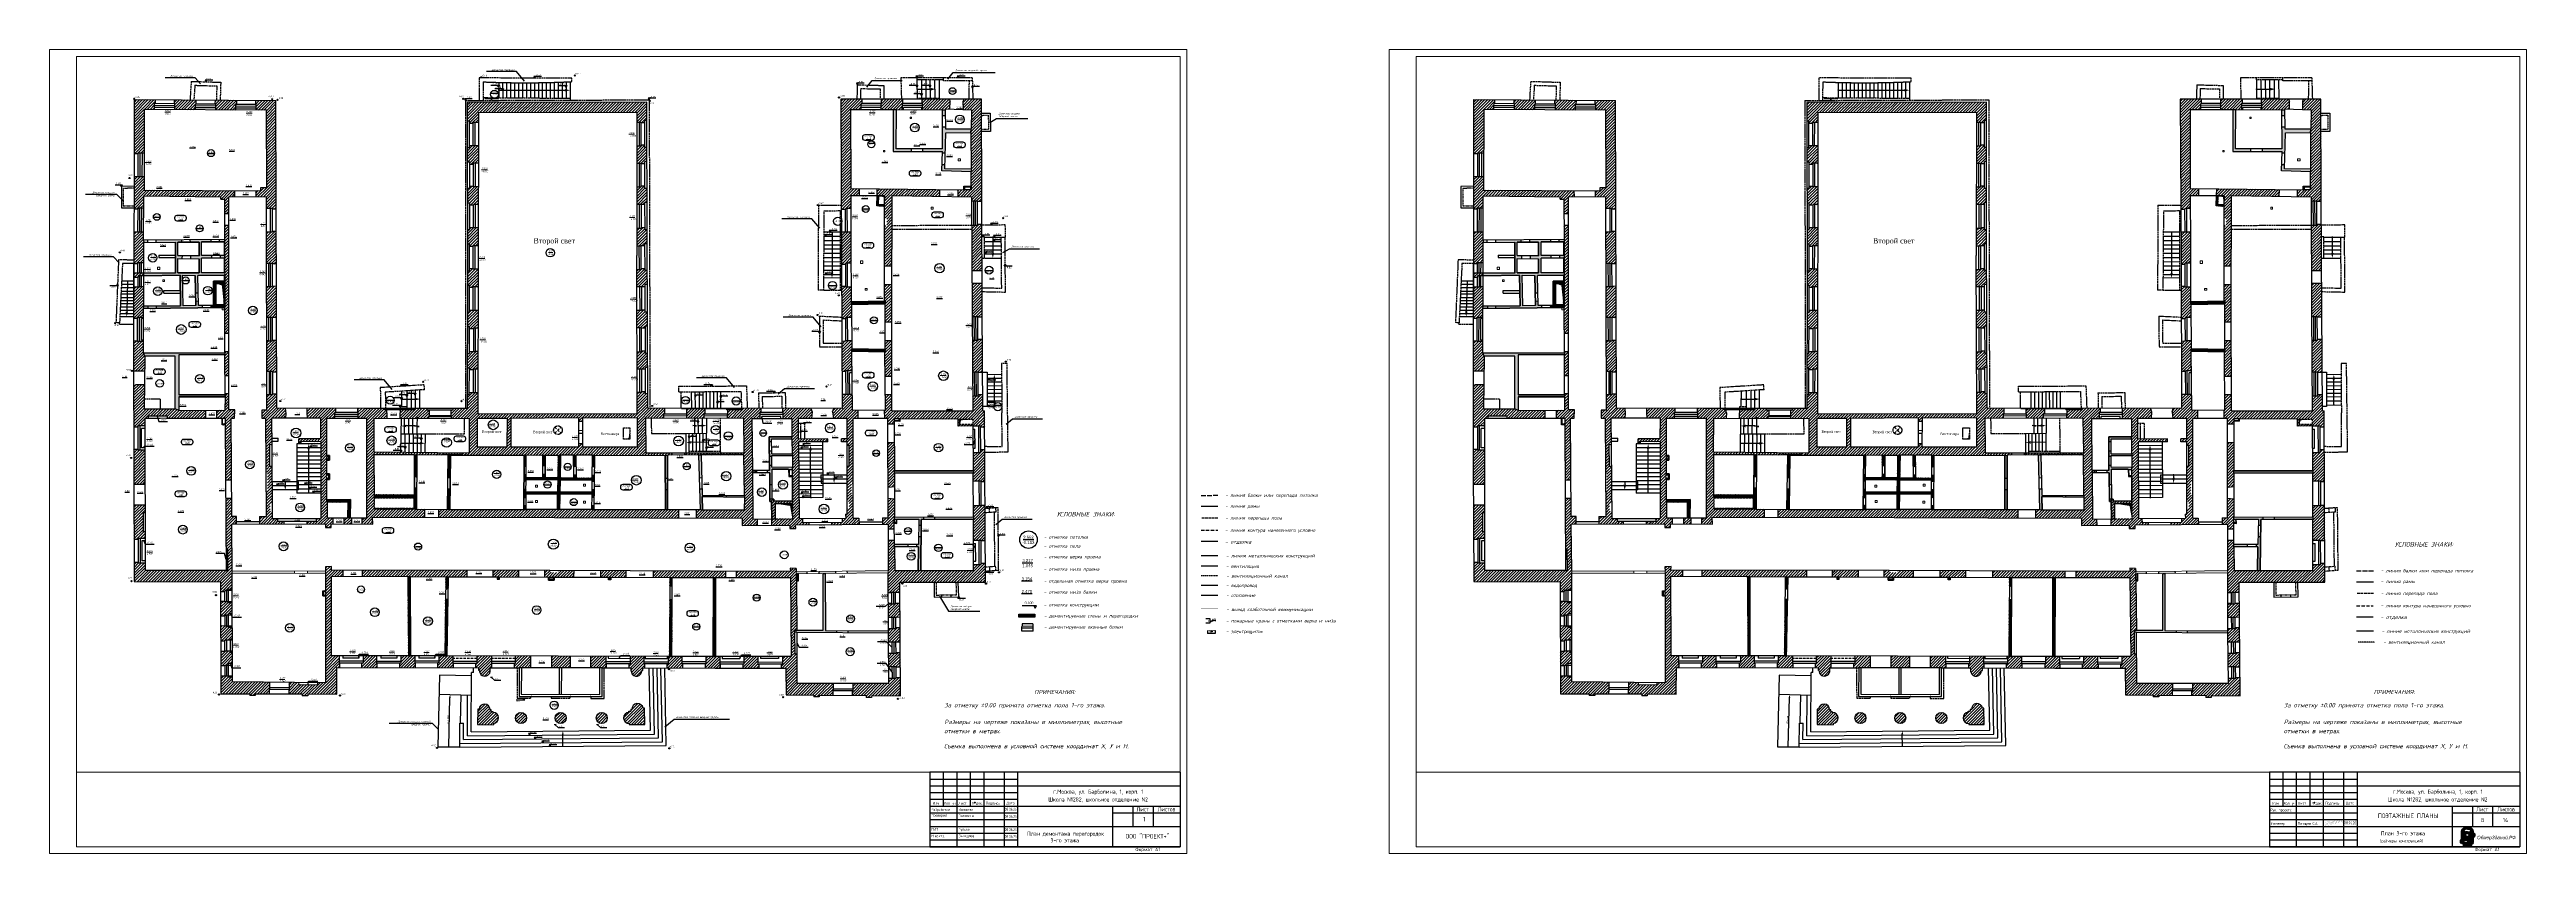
# Paper-space layout 'пробн' of a CAD drawing. Header units: millimetres. Extents: x 490 to 183632, y 148 to 59548.
# The model-space entities are those that its viewports show. They can reach past a viewport. Long polylines and large blocks are cut down to what shows.
import ezdxf
from ezdxf.enums import TextEntityAlignment as Align

# ---------------------------------------------------------------- set-up
doc = ezdxf.new("R2010")
doc.units = ezdxf.units.MM
for name, pattern in [('334', [5, 4, -1]), ('ACAD_ISO02W100', [15, 12, -3]), ('ACAD_ISO10W100', [18, 12, -3, 0, -3])]:
    doc.linetypes.add(name, pattern=pattern)
for name, color, linetype in [('_0', 7, 'Continuous'), ('Вентиляция', 150, 'Continuous'), ('Контур', 7, 'Continuous'), ('Контур верх_низ', 5, 'ACAD_ISO02W100'), ('Отметки', 7, 'Continuous'), ('Перепад', 251, 'ACAD_ISO02W100'), ('подпись_', 7, 'Continuous'), ('Рама', 121, 'Continuous'), ('Штриховка', 252, 'Continuous')]:
    doc.layers.add(name, color=color, linetype=linetype)
for name, color, linetype, lineweight in [('демонтаж', 7, 'Continuous', 9), ('Дренаж', 160, 'Continuous', 20), ('Заложенные проемы', 1, 'Continuous', 9), ('Рамка', 7, 'Continuous', 25)]:
    doc.layers.add(name, color=color, linetype=linetype, lineweight=lineweight)
doc.styles.add('CIFRY', font='ROMANT.shx', dxfattribs={"oblique": 15, "height": 125})
doc.styles.add('DIST', font='TXT.shx', dxfattribs={"width": 0.8})
doc.styles.add('ISOCPEUR', font='isocpeur.ttf', dxfattribs={"width": 0.95})
doc.styles.add('NAKLON', font='ROMANS.shx', dxfattribs={"oblique": 15, "height": 125})
doc.styles.add('ROMANC', font='ROMANC.shx', dxfattribs={"height": 125})
doc.styles.add('rus', font='Rusw2.shx', dxfattribs={"height": 0.06})
doc.styles.add('style1', font='ariali.ttf')
doc.dimstyles.new('GENPLAN', dxfattribs={"dimscale": 0.1, "dimtxt": 1.1, "dimasz": 1, "dimexe": 0.65, "dimexo": 0.75, "dimgap": 0.8, "dimtad": 1, "dimdec": 0, "dimlfac": 1000, "dimzin": 0, "dimtxsty": 'DIST', "dimblk1": 'OBLIQUE', "dimblk2": 'OBLIQUE', "dimsah": 1, "dimcen": -1, "dimaunit": 1, "dimadec": 3, "dimazin": 0, "dimtfac": 0.75, "dimtdec": 0, "dimtix": 1, "dimtmove": 0, "dimatfit": 3, "dimfxl": 1, "dimtvp": 0.6, "dimarcsym": 0})
doc.dimstyles.new('STANDARD$7', dxfattribs={"dimscale": 35, "dimtxt": 1.8, "dimasz": 1.75, "dimexe": 0, "dimexo": 3, "dimgap": 0.8, "dimtad": 0, "dimdec": 0, "dimrnd": 5, "dimzin": 12, "dimtxsty": 'DIST', "dimblk1": 'OBLIQUE', "dimblk2": 'OBLIQUE', "dimsah": 1, "dimcen": 2.5, "dimaunit": 1, "dimadec": 3, "dimazin": 0, "dimtfac": 1, "dimtdec": 0, "dimtmove": 2, "dimatfit": 3, "dimldrblk": 'OBLIQUE', "dimfxl": 1, "dimtvp": 1.1, "dimarcsym": 0})
pattern_1 = [(45, (-1056.295, -780.966), (-22.4506403, 22.4506403), []), (135, (-1056.295, -780.966), (-67.3519209, 22.4506403), [79.375, -47.625])]

# ---------------------------------------------------------------- blocks, each defined once
blk = doc.blocks.new('Плющев Сергей')
at = {"layer": 'подпись_', "color": 5, "lineweight": 15, "const_width": 0.05, "flags": 128}
for points in [[(1275.6, 673.9), (1275.6, 674.3), (1275.7, 674.6), (1275.9, 675), (1276, 675.3), (1276, 675.6), (1275.8, 675.7), (1275.7, 675.7), (1275.6, 675.6), (1275.3, 675.5), (1274.9, 675.1), (1274.3, 673.9), (1273.5, 672.3), (1273, 671), (1272.7, 670.3), (1272.6, 669.8), (1272.6, 669.6), (1272.6, 669.5), (1272.8, 669.4), (1273, 669.4), (1273.4, 669.5), (1273.8, 669.7), (1274.6, 670.4), (1275.4, 671.3), (1276.7, 673), (1277.7, 674.3), (1278.7, 675.8), (1279.2, 676.7), (1279.5, 677.4), (1279.7, 677.8), (1279.8, 678), (1279.9, 678.1), (1280.2, 678.1), (1280.5, 677.9), (1280.4, 677.7), (1280, 677), (1279.3, 675.9), (1278.3, 673.5), (1277.7, 672.4), (1277.1, 671.4), (1277, 671.1), (1276.9, 671), (1276.8, 671), (1276.8, 671.2), (1276.6, 671.6), (1276.1, 672.3), (1275.7, 672.7), (1275.3, 672.9), (1275, 673.1), (1274.9, 673.2), (1274.7, 673.1), (1274.6, 673), (1274.2, 672.5), (1273.8, 671.7), (1273.5, 671.3), (1273.5, 671.1), (1273.4, 670.9), (1273.4, 670.8), (1273.5, 670.7), (1273.7, 670.8), (1275, 672.7), (1275.4, 673.4), (1276.3, 674.1), (1277.9, 675.4), (1281.2, 678), (1283.6, 679.8), (1284.5, 680.4), (1286.3, 681.5), (1287.5, 682.2), (1288, 682.5), (1288.3, 682.6), (1288.3, 682.6), (1288.3, 682.6), (1288.3, 682.5), (1288.1, 682.2), (1287.7, 681.9), (1285.1, 680), (1282.8, 678.4), (1281, 676.8), (1279.3, 675), (1278.4, 673.9)], [(1278.3, 673.7), (1280, 675.3), (1281.1, 676.2), (1282, 677), (1283, 677.8), (1283.7, 678.3), (1284.3, 678.7), (1284.7, 679.1)], [(1282.6, 677.4), (1282.2, 676.8), (1282, 676.5), (1281.7, 676.2), (1281.6, 676), (1281.6, 675.8), (1281.7, 675.8), (1282.5, 676.7), (1282.9, 677.2), (1283.8, 677.9), (1284.4, 678.4), (1284.6, 678.6), (1284.6, 678.7), (1284.6, 678.8), (1284.5, 678.9)], [(1284.6, 678.7), (1285.6, 679.4), (1286.1, 679.8), (1286.5, 680.1), (1286.7, 680.3), (1286.9, 680.6), (1286.9, 680.7), (1286.9, 680.7), (1286.8, 680.7), (1286.2, 680.4)], [(1286, 679.7), (1285.9, 679.5), (1285.9, 679.4), (1285.9, 679.3), (1285.9, 679.2), (1286, 679.2), (1286.5, 679.5), (1287.3, 680.1), (1288.1, 680.7), (1288.4, 680.9), (1288.5, 680.9), (1288.5, 680.8), (1287.8, 680.4), (1287.4, 680.1), (1287.4, 680), (1287.5, 679.9), (1287.5, 679.8), (1287.6, 679.8), (1288.3, 680.2), (1289.5, 681.1), (1291.1, 682.1), (1292.7, 683.1), (1294.6, 684.2), (1295.7, 684.9)], [(1298, 686.5), (1297.8, 686.4), (1297.7, 686.3), (1297.6, 686.2), (1297.5, 686.2), (1297.5, 686.1), (1297.4, 686.1), (1297.4, 686.1), (1297.3, 686), (1297.3, 686), (1297.2, 686), (1297.2, 685.9), (1297.1, 685.9), (1297.1, 685.9), (1297.1, 685.9), (1297, 685.8), (1297, 685.8), (1297, 685.8), (1296.9, 685.8), (1296.9, 685.7), (1296.9, 685.7), (1296.8, 685.7), (1296.8, 685.7), (1296.8, 685.7), (1296.7, 685.6), (1296.7, 685.6), (1296.7, 685.6), (1296.7, 685.6), (1296.6, 685.6), (1296.6, 685.5), (1296.6, 685.5), (1296.5, 685.5), (1296.5, 685.5), (1296.5, 685.5), (1296.5, 685.5), (1296.4, 685.4), (1296.4, 685.4), (1296.4, 685.4), (1296.4, 685.4), (1296.3, 685.4), (1296.3, 685.3), (1296.2, 685.3), (1296.2, 685.3), (1296.1, 685.2), (1296.1, 685.2), (1296, 685.2), (1295.9, 685.1), (1295.8, 685), (1295.7, 684.9)]]:
    blk.add_lwpolyline(points, dxfattribs=at)
blk = doc.blocks.new('ОбмерЗданий')
at = {"layer": 'Контур', "ltscale": 0.03}
h = blk.add_hatch(color=88, dxfattribs=at)
h.dxf.hatch_style = 1
h.paths.add_polyline_path([(-13556.97, 17241.26, 0.414214), (-13557.01, 17241.3), (-13557.14, 17241.3), (-13557.28, 17241.3, 0.414214), (-13557.32, 17241.26), (-13557.32, 17240.98, 0.414214), (-13557.28, 17240.94), (-13557.14, 17240.94), (-13557.01, 17240.94, 0.414214), (-13556.97, 17240.98)], flags=17)
h.paths.add_polyline_path([(-13557.01, 17241.12, -1), (-13557.27, 17241.12, -1)], flags=16)
h.paths.add_polyline_path([(-13557.03, 17241.12, -1), (-13557.26, 17241.12, -1)], flags=0)
h.paths.add_polyline_path([(-13556.86, 17240.75, 0.414214), (-13556.89, 17240.78), (-13557.14, 17240.78), (-13557.39, 17240.78, 0.414214), (-13557.42, 17240.75), (-13557.42, 17240.53, 0.414214), (-13557.41, 17240.52), (-13556.87, 17240.52, 0.414214), (-13556.86, 17240.53)], flags=17)
h.paths.add_polyline_path([(-13556.98, 17240.75), (-13556.98, 17240.75, -0.414214), (-13556.96, 17240.76), (-13556.94, 17240.76, -0.414214), (-13556.93, 17240.75), (-13556.93, 17240.75, -0.414214), (-13556.94, 17240.73), (-13556.96, 17240.73, -0.414214)], flags=16)
h.paths.add_polyline_path([(-13557.03, 17240.73), (-13557.05, 17240.73, -0.414214), (-13557.06, 17240.75), (-13557.06, 17240.75, -0.414214), (-13557.05, 17240.76), (-13557.03, 17240.76, -0.414214), (-13557.01, 17240.75), (-13557.01, 17240.75, -0.414214)], flags=16)
h.paths.add_polyline_path([(-13556.99, 17240.68), (-13556.99, 17240.68, -0.414214), (-13557, 17240.67), (-13557.02, 17240.67, -0.414214), (-13557.04, 17240.68), (-13557.04, 17240.68, -0.414214), (-13557.02, 17240.69), (-13557, 17240.69, -0.414214)], flags=16)
h.paths.add_polyline_path([(-13556.96, 17240.69), (-13556.94, 17240.69, -0.414214), (-13556.93, 17240.68), (-13556.93, 17240.68, -0.414214), (-13556.94, 17240.67), (-13556.96, 17240.67, -0.414214), (-13556.98, 17240.68), (-13556.98, 17240.68, -0.414214)], flags=16)
h.paths.add_polyline_path([(-13556.99, 17240.64), (-13556.99, 17240.64, -0.414214), (-13557, 17240.63), (-13557.02, 17240.63, -0.414214), (-13557.04, 17240.64), (-13557.04, 17240.64, -0.414214), (-13557.02, 17240.66), (-13557, 17240.66, -0.414214)], flags=16)
h.paths.add_polyline_path([(-13557.05, 17240.68), (-13557.05, 17240.68, -0.414214), (-13557.06, 17240.67), (-13557.08, 17240.67, -0.414214), (-13557.1, 17240.68), (-13557.1, 17240.68, -0.414214), (-13557.08, 17240.69), (-13557.06, 17240.69, -0.414214)], flags=16)
h.paths.add_polyline_path([(-13556.96, 17240.66), (-13556.94, 17240.66, -0.414214), (-13556.93, 17240.64), (-13556.93, 17240.64, -0.414214), (-13556.94, 17240.63), (-13556.96, 17240.63, -0.414214), (-13556.98, 17240.64), (-13556.98, 17240.64, -0.414214)], flags=16)
h.paths.add_polyline_path([(-13556.9, 17240.69), (-13556.88, 17240.69, -0.414214), (-13556.87, 17240.68), (-13556.87, 17240.68, -0.414214), (-13556.88, 17240.67), (-13556.9, 17240.67, -0.414214), (-13556.92, 17240.68), (-13556.92, 17240.68, -0.414214)], flags=16)
h.paths.add_polyline_path([(-13557.05, 17240.64), (-13557.05, 17240.64, -0.414214), (-13557.06, 17240.63), (-13557.08, 17240.63, -0.414214), (-13557.1, 17240.64), (-13557.1, 17240.64, -0.414214), (-13557.08, 17240.66), (-13557.06, 17240.66, -0.414214)], flags=16)
h.paths.add_polyline_path([(-13557, 17240.62, -0.414214), (-13556.99, 17240.61), (-13556.99, 17240.6, -0.414214), (-13557, 17240.59), (-13557.02, 17240.59, -0.414214), (-13557.04, 17240.6), (-13557.04, 17240.61, -0.414214), (-13557.02, 17240.62)], flags=16)
h.paths.add_polyline_path([(-13556.9, 17240.66), (-13556.88, 17240.66, -0.414214), (-13556.87, 17240.64), (-13556.87, 17240.64, -0.414214), (-13556.88, 17240.63), (-13556.9, 17240.63, -0.414214), (-13556.92, 17240.64), (-13556.92, 17240.64, -0.414214)], flags=16)
h.paths.add_polyline_path([(-13556.96, 17240.62), (-13556.94, 17240.62, -0.414214), (-13556.93, 17240.61), (-13556.93, 17240.6, -0.414214), (-13556.94, 17240.59), (-13556.96, 17240.59, -0.414214), (-13556.98, 17240.6), (-13556.98, 17240.61, -0.414214)], flags=16)
h.paths.add_polyline_path([(-13557.11, 17240.58, -0.414214), (-13557.15, 17240.54), (-13557.37, 17240.54, -0.414214), (-13557.41, 17240.58), (-13557.41, 17240.72, -0.414214), (-13557.37, 17240.76), (-13557.15, 17240.76, -0.414214), (-13557.11, 17240.72)], flags=0)
h.paths.add_polyline_path([(-13557.05, 17240.61), (-13557.05, 17240.6, -0.414214), (-13557.06, 17240.59), (-13557.08, 17240.59, -0.414214), (-13557.1, 17240.6), (-13557.1, 17240.61, -0.414214), (-13557.08, 17240.62), (-13557.06, 17240.62, -0.414214)], flags=16)
h.paths.add_polyline_path([(-13556.9, 17240.62), (-13556.88, 17240.62, -0.414214), (-13556.87, 17240.61), (-13556.87, 17240.6, -0.414214), (-13556.88, 17240.59), (-13556.9, 17240.59, -0.414214), (-13556.92, 17240.6), (-13556.92, 17240.61, -0.414214)], flags=16)
h.paths.add_polyline_path([(-13557.14, 17240.72), (-13557.14, 17240.59, -0.414214), (-13557.16, 17240.57), (-13557.36, 17240.57, -0.414214), (-13557.38, 17240.59), (-13557.38, 17240.72, -0.414214), (-13557.36, 17240.74), (-13557.16, 17240.74, -0.414214)], flags=0)
h.paths.add_polyline_path([(-13557, 17240.58, -0.414214), (-13556.99, 17240.56), (-13556.99, 17240.56, -0.414214), (-13557, 17240.55), (-13557.02, 17240.55, -0.414214), (-13557.04, 17240.56), (-13557.04, 17240.56, -0.414214), (-13557.02, 17240.58)], flags=16)
h.paths.add_polyline_path([(-13556.96, 17240.58), (-13556.94, 17240.58, -0.414214), (-13556.93, 17240.56), (-13556.93, 17240.56, -0.414214), (-13556.94, 17240.55), (-13556.96, 17240.55, -0.414214), (-13556.98, 17240.56), (-13556.98, 17240.56, -0.414214)], flags=16)
h.paths.add_polyline_path([(-13557.05, 17240.56), (-13557.05, 17240.56, -0.414214), (-13557.06, 17240.55), (-13557.08, 17240.55, -0.414214), (-13557.1, 17240.56), (-13557.1, 17240.56, -0.414214), (-13557.08, 17240.58), (-13557.06, 17240.58, -0.414214)], flags=16)
h.paths.add_polyline_path([(-13556.9, 17240.58), (-13556.88, 17240.58, -0.414214), (-13556.87, 17240.56), (-13556.87, 17240.56, -0.414214), (-13556.88, 17240.55), (-13556.9, 17240.55, -0.414214), (-13556.92, 17240.56), (-13556.92, 17240.56, -0.414214)], flags=16)
h.paths.add_polyline_path([(-13557.11, 17240.72, 0.414214), (-13557.15, 17240.76), (-13557.37, 17240.76, 0.414214), (-13557.41, 17240.72), (-13557.41, 17240.58, 0.414214), (-13557.37, 17240.54), (-13557.15, 17240.54, 0.414214), (-13557.11, 17240.58)], flags=16)
h.paths.add_polyline_path([(-13557.14, 17240.59, -0.414214), (-13557.16, 17240.57), (-13557.36, 17240.57, -0.414214), (-13557.38, 17240.59), (-13557.38, 17240.72, -0.414214), (-13557.36, 17240.74), (-13557.16, 17240.74, -0.414214), (-13557.14, 17240.72)], flags=0)
h.paths.add_polyline_path([(-13556.76, 17241.45, 0.202632), (-13556.77, 17241.49), (-13556.93, 17241.64, 0.195198), (-13556.97, 17241.66), (-13557.14, 17241.66), (-13557.31, 17241.66, 0.195198), (-13557.35, 17241.64), (-13557.51, 17241.49, 0.202632), (-13557.53, 17241.45), (-13557.53, 17240.55, 0.414214), (-13557.5, 17240.52), (-13557.48, 17240.52), (-13557.48, 17240.75, -0.414214), (-13557.39, 17240.83), (-13557.37, 17240.83), (-13557.37, 17241.3, 0.231745), (-13557.39, 17241.35), (-13557.42, 17241.37, -0.444568), (-13557.43, 17241.48), (-13557.33, 17241.58, -0.195198), (-13557.26, 17241.61), (-13557.14, 17241.61), (-13557.03, 17241.61, -0.195198), (-13556.95, 17241.58), (-13556.85, 17241.48, -0.444568), (-13556.86, 17241.37), (-13556.89, 17241.35, 0.231745), (-13556.91, 17241.3), (-13556.91, 17240.83), (-13556.89, 17240.83, -0.414214), (-13556.81, 17240.75), (-13556.81, 17240.52), (-13556.78, 17240.52, 0.414214), (-13556.76, 17240.55)])
h = blk.add_hatch(color=253, dxfattribs=at)
h.dxf.hatch_style = 1
h.paths.add_polyline_path([(-13557.11, 17240.72, 0.414214), (-13557.15, 17240.76), (-13557.37, 17240.76, 0.414214), (-13557.41, 17240.72), (-13557.41, 17240.58, 0.414214), (-13557.37, 17240.54), (-13557.15, 17240.54, 0.414214), (-13557.11, 17240.58)])
h.paths.add_polyline_path([(-13557.14, 17240.59, -0.414214), (-13557.16, 17240.57), (-13557.36, 17240.57, -0.414214), (-13557.38, 17240.59), (-13557.38, 17240.72, -0.414214), (-13557.36, 17240.74), (-13557.16, 17240.74, -0.414214), (-13557.14, 17240.72)], flags=16)
h = blk.add_hatch(color=252, dxfattribs=at)
h.dxf.hatch_style = 1
h.paths.add_polyline_path([(-13556.93, 17240.64), (-13556.93, 17240.64, 0.414214), (-13556.94, 17240.66), (-13556.96, 17240.66, 0.414214), (-13556.98, 17240.64), (-13556.98, 17240.64, 0.414214), (-13556.96, 17240.63), (-13556.94, 17240.63, 0.414214)])
h.paths.add_polyline_path([(-13556.93, 17240.68), (-13556.93, 17240.68, 0.414214), (-13556.94, 17240.69), (-13556.96, 17240.69, 0.414214), (-13556.98, 17240.68), (-13556.98, 17240.68, 0.414214), (-13556.96, 17240.67), (-13556.94, 17240.67, 0.414214)])
h.paths.add_polyline_path([(-13557, 17240.67), (-13557.02, 17240.67, -0.414214), (-13557.04, 17240.68), (-13557.04, 17240.68, -0.414214), (-13557.02, 17240.69), (-13557, 17240.69, -0.414214), (-13556.99, 17240.68), (-13556.99, 17240.68, -0.414214)])
h.paths.add_polyline_path([(-13557.05, 17240.68), (-13557.05, 17240.68, 0.414214), (-13557.06, 17240.69), (-13557.08, 17240.69, 0.414214), (-13557.1, 17240.68), (-13557.1, 17240.68, 0.414214), (-13557.08, 17240.67), (-13557.06, 17240.67, 0.414214)])
h.paths.add_polyline_path([(-13557.06, 17240.66), (-13557.08, 17240.66, 0.414214), (-13557.1, 17240.64), (-13557.1, 17240.64, 0.414214), (-13557.08, 17240.63), (-13557.06, 17240.63, 0.414214), (-13557.05, 17240.64), (-13557.05, 17240.64, 0.414214)])
h.paths.add_polyline_path([(-13557.06, 17240.62), (-13557.08, 17240.62, 0.414214), (-13557.1, 17240.61), (-13557.1, 17240.6, 0.414214), (-13557.08, 17240.59), (-13557.06, 17240.59, 0.414214), (-13557.05, 17240.6), (-13557.05, 17240.61, 0.414214)])
h.paths.add_polyline_path([(-13557.05, 17240.56, -0.414214), (-13557.06, 17240.55), (-13557.08, 17240.55, -0.414214), (-13557.1, 17240.56), (-13557.1, 17240.56, -0.414214), (-13557.08, 17240.58), (-13557.06, 17240.58, -0.414214), (-13557.05, 17240.56)])
h.paths.add_polyline_path([(-13556.99, 17240.56, 0.414214), (-13557, 17240.58), (-13557.02, 17240.58, 0.414214), (-13557.04, 17240.56), (-13557.04, 17240.56, 0.414214), (-13557.02, 17240.55), (-13557, 17240.55, 0.414214), (-13556.99, 17240.56)])
h.paths.add_polyline_path([(-13557, 17240.62), (-13557.02, 17240.62, 0.414214), (-13557.04, 17240.61), (-13557.04, 17240.6, 0.414214), (-13557.02, 17240.59), (-13557, 17240.59, 0.414214), (-13556.99, 17240.6), (-13556.99, 17240.61, 0.414214)])
h.paths.add_polyline_path([(-13557, 17240.66), (-13557.02, 17240.66, 0.414214), (-13557.04, 17240.64), (-13557.04, 17240.64, 0.414214), (-13557.02, 17240.63), (-13557, 17240.63, 0.414214), (-13556.99, 17240.64), (-13556.99, 17240.64, 0.414214)])
h.paths.add_polyline_path([(-13556.87, 17240.68), (-13556.87, 17240.68, 0.414214), (-13556.88, 17240.69), (-13556.9, 17240.69, 0.414214), (-13556.92, 17240.68), (-13556.92, 17240.68, 0.414214), (-13556.9, 17240.67), (-13556.88, 17240.67, 0.414214)])
h.paths.add_polyline_path([(-13556.88, 17240.66), (-13556.9, 17240.66, 0.414214), (-13556.92, 17240.64), (-13556.92, 17240.64, 0.414214), (-13556.9, 17240.63), (-13556.88, 17240.63, 0.414214), (-13556.87, 17240.64), (-13556.87, 17240.64, 0.414214)])
h.paths.add_polyline_path([(-13556.88, 17240.62), (-13556.9, 17240.62, 0.414214), (-13556.92, 17240.61), (-13556.92, 17240.6, 0.414214), (-13556.9, 17240.59), (-13556.88, 17240.59, 0.414214), (-13556.87, 17240.6), (-13556.87, 17240.61, 0.414214)])
h.paths.add_polyline_path([(-13556.87, 17240.56), (-13556.87, 17240.56, 0.414214), (-13556.88, 17240.58), (-13556.9, 17240.58, 0.414214), (-13556.92, 17240.56), (-13556.92, 17240.56, 0.414214), (-13556.9, 17240.55), (-13556.88, 17240.55, 0.414214)])
h.paths.add_polyline_path([(-13556.93, 17240.56), (-13556.93, 17240.56, 0.414214), (-13556.94, 17240.58), (-13556.96, 17240.58, 0.414214), (-13556.98, 17240.56), (-13556.98, 17240.56, 0.414214), (-13556.96, 17240.55), (-13556.94, 17240.55, 0.414214)])
h.paths.add_polyline_path([(-13556.94, 17240.62), (-13556.96, 17240.62, 0.414214), (-13556.98, 17240.61), (-13556.98, 17240.6, 0.414214), (-13556.96, 17240.59), (-13556.94, 17240.59, 0.414214), (-13556.93, 17240.6), (-13556.93, 17240.61, 0.414214)])
h.paths.add_polyline_path([(-13556.93, 17240.75, 0.414214), (-13556.94, 17240.76), (-13556.96, 17240.76, 0.414214), (-13556.98, 17240.75), (-13556.98, 17240.75, 0.414214), (-13556.96, 17240.73), (-13556.94, 17240.73, 0.414214), (-13556.93, 17240.75)])
h.paths.add_polyline_path([(-13557.01, 17240.75, 0.414214), (-13557.03, 17240.76), (-13557.05, 17240.76, 0.414214), (-13557.06, 17240.75), (-13557.06, 17240.75, 0.414214), (-13557.05, 17240.73), (-13557.03, 17240.73, 0.414214), (-13557.01, 17240.75)])
at = {"layer": 'Штриховка', "ltscale": 0.03}
h = blk.add_hatch(color=252, dxfattribs=at)
h.dxf.hatch_style = 1
h.paths.add_polyline_path([(-13557.06, 17240.69), (-13557.08, 17240.69, 0.414214), (-13557.1, 17240.68), (-13557.1, 17240.68, 0.414214), (-13557.08, 17240.67), (-13557.06, 17240.67, 0.414214), (-13557.05, 17240.68), (-13557.05, 17240.68, 0.414214)], flags=0)
h.paths.add_polyline_path([(-13557, 17240.69), (-13557.02, 17240.69, 0.414214), (-13557.04, 17240.68), (-13557.04, 17240.68, 0.414214), (-13557.02, 17240.67), (-13557, 17240.67, 0.414214), (-13556.99, 17240.68), (-13556.99, 17240.68, 0.414214)], flags=0)
h.paths.add_polyline_path([(-13556.93, 17240.68), (-13556.93, 17240.68, 0.414214), (-13556.94, 17240.69), (-13556.96, 17240.69, 0.414214), (-13556.98, 17240.68), (-13556.98, 17240.68, 0.414214), (-13556.96, 17240.67), (-13556.94, 17240.67, 0.414214)], flags=0)
h.paths.add_polyline_path([(-13556.87, 17240.68), (-13556.87, 17240.68, 0.414214), (-13556.88, 17240.69), (-13556.9, 17240.69, 0.414214), (-13556.92, 17240.68), (-13556.92, 17240.68, 0.414214), (-13556.9, 17240.67), (-13556.88, 17240.67, 0.414214)], flags=0)
h.paths.add_polyline_path([(-13556.88, 17240.66), (-13556.9, 17240.66, 0.414214), (-13556.92, 17240.64), (-13556.92, 17240.64, 0.414214), (-13556.9, 17240.63), (-13556.88, 17240.63, 0.414214), (-13556.87, 17240.64), (-13556.87, 17240.64, 0.414214)], flags=0)
h.paths.add_polyline_path([(-13556.87, 17240.6), (-13556.87, 17240.61, 0.414214), (-13556.88, 17240.62), (-13556.9, 17240.62, 0.414214), (-13556.92, 17240.61), (-13556.92, 17240.6, 0.414214), (-13556.9, 17240.59), (-13556.88, 17240.59, 0.414214)], flags=0)
h.paths.add_polyline_path([(-13556.94, 17240.62), (-13556.96, 17240.62, 0.414214), (-13556.98, 17240.61), (-13556.98, 17240.6, 0.414214), (-13556.96, 17240.59), (-13556.94, 17240.59, 0.414214), (-13556.93, 17240.6), (-13556.93, 17240.61, 0.414214)], flags=0)
h.paths.add_polyline_path([(-13556.99, 17240.61, 0.414214), (-13557, 17240.62), (-13557.02, 17240.62, 0.414214), (-13557.04, 17240.61), (-13557.04, 17240.6, 0.414214), (-13557.02, 17240.59), (-13557, 17240.59, 0.414214), (-13556.99, 17240.6)], flags=0)
h.paths.add_polyline_path([(-13557.06, 17240.62), (-13557.08, 17240.62, 0.414214), (-13557.1, 17240.61), (-13557.1, 17240.6, 0.414214), (-13557.08, 17240.59), (-13557.06, 17240.59, 0.414214), (-13557.05, 17240.6), (-13557.05, 17240.61, 0.414214)], flags=0)
h.paths.add_polyline_path([(-13557.05, 17240.56), (-13557.05, 17240.56, 0.414214), (-13557.06, 17240.58), (-13557.08, 17240.58, 0.414214), (-13557.1, 17240.56), (-13557.1, 17240.56, 0.414214), (-13557.08, 17240.55), (-13557.06, 17240.55, 0.414214)], flags=0)
h.paths.add_polyline_path([(-13556.99, 17240.56, 0.414214), (-13557, 17240.58), (-13557.02, 17240.58, 0.414214), (-13557.04, 17240.56), (-13557.04, 17240.56, 0.414214), (-13557.02, 17240.55), (-13557, 17240.55, 0.414214), (-13556.99, 17240.56)], flags=0)
h.paths.add_polyline_path([(-13556.94, 17240.58), (-13556.96, 17240.58, 0.414214), (-13556.98, 17240.56), (-13556.98, 17240.56, 0.414214), (-13556.96, 17240.55), (-13556.94, 17240.55, 0.414214), (-13556.93, 17240.56), (-13556.93, 17240.56, 0.414214)], flags=0)
h.paths.add_polyline_path([(-13556.87, 17240.56, 0.414214), (-13556.88, 17240.58), (-13556.9, 17240.58, 0.414214), (-13556.92, 17240.56), (-13556.92, 17240.56, 0.414214), (-13556.9, 17240.55), (-13556.88, 17240.55, 0.414214), (-13556.87, 17240.56)], flags=0)
h.paths.add_polyline_path([(-13556.7, 17240.56), (-13556.7, 17240.99), (-13556.64, 17240.99, 0.414214), (-13556.6, 17241.03), (-13556.6, 17241.2, 0.414214), (-13556.64, 17241.25), (-13556.7, 17241.25), (-13556.7, 17241.44, 0.202632), (-13556.74, 17241.53), (-13556.89, 17241.68, 0.195198), (-13556.98, 17241.71), (-13557.14, 17241.71), (-13557.3, 17241.71, 0.195198), (-13557.39, 17241.68), (-13557.54, 17241.53, 0.202632), (-13557.58, 17241.44), (-13557.58, 17240.75), (-13557.64, 17240.75, 0.414214), (-13557.68, 17240.71), (-13557.68, 17240.58, 0.414214), (-13557.64, 17240.54), (-13557.58, 17240.54, 0.385363), (-13557.5, 17240.47), (-13557.46, 17240.47), (-13557.41, 17240.42, 0.364728), (-13557.45, 17240.36), (-13557.45, 17240.32, 0.414214), (-13557.4, 17240.26), (-13557.14, 17240.26), (-13556.89, 17240.26, 0.414214), (-13556.83, 17240.32), (-13556.83, 17240.36, 0.364728), (-13556.88, 17240.42), (-13556.83, 17240.47), (-13556.78, 17240.47, 0.422441)])
h.paths.add_polyline_path([(-13557.42, 17240.53), (-13557.42, 17240.75, -0.414214), (-13557.39, 17240.78), (-13557.14, 17240.78), (-13556.89, 17240.78, -0.414214), (-13556.86, 17240.75), (-13556.86, 17240.53, -0.414214), (-13556.87, 17240.52), (-13557.14, 17240.52), (-13557.41, 17240.52, -0.414214)], flags=16)
h.paths.add_polyline_path([(-13557.5, 17240.52, -0.414214), (-13557.53, 17240.55), (-13557.53, 17241.45, -0.202632), (-13557.51, 17241.49), (-13557.35, 17241.64, -0.195198), (-13557.31, 17241.66), (-13557.14, 17241.66), (-13556.97, 17241.66, -0.195198), (-13556.93, 17241.64), (-13556.77, 17241.49, -0.202632), (-13556.76, 17241.45), (-13556.76, 17240.55, -0.414214), (-13556.78, 17240.52), (-13556.81, 17240.52), (-13556.81, 17240.75, 0.414214), (-13556.89, 17240.83), (-13556.91, 17240.83), (-13556.97, 17240.83), (-13557.14, 17240.83), (-13557.32, 17240.83), (-13557.37, 17240.83), (-13557.39, 17240.83, 0.414214), (-13557.48, 17240.75), (-13557.48, 17240.52)], flags=16)
h.paths.add_polyline_path([(-13557.39, 17240.47), (-13557.14, 17240.47), (-13556.9, 17240.47), (-13556.95, 17240.42), (-13557.14, 17240.42), (-13557.34, 17240.42)], flags=16)
h.paths.add_polyline_path([(-13557.41, 17240.58), (-13557.41, 17240.72, -0.414214), (-13557.37, 17240.76), (-13557.15, 17240.76, -0.414214), (-13557.11, 17240.72), (-13557.11, 17240.58, -0.414214), (-13557.15, 17240.54), (-13557.37, 17240.54, -0.414214)], flags=0)
h.paths.add_polyline_path([(-13557.38, 17240.59), (-13557.38, 17240.72, -0.414214), (-13557.36, 17240.74), (-13557.16, 17240.74, -0.414214), (-13557.14, 17240.72), (-13557.14, 17240.59, -0.414214), (-13557.16, 17240.57), (-13557.36, 17240.57, -0.414214)], flags=0)
h.paths.add_polyline_path([(-13557.4, 17240.37), (-13557.14, 17240.37), (-13556.89, 17240.37), (-13556.89, 17240.31), (-13557.14, 17240.31), (-13557.4, 17240.31)], flags=16)
h.paths.add_polyline_path([(-13557.58, 17240.59), (-13557.63, 17240.59), (-13557.63, 17240.7), (-13557.58, 17240.7)], flags=16)
h.paths.add_polyline_path([(-13557.1, 17240.56), (-13557.1, 17240.56, -0.414214), (-13557.08, 17240.58), (-13557.06, 17240.58, -0.414214), (-13557.05, 17240.56), (-13557.05, 17240.56, -0.414214), (-13557.06, 17240.55), (-13557.08, 17240.55, -0.414214)], flags=0)
h.paths.add_polyline_path([(-13557.1, 17240.6), (-13557.1, 17240.61, -0.414214), (-13557.08, 17240.62), (-13557.06, 17240.62, -0.414214), (-13557.05, 17240.61), (-13557.05, 17240.6, -0.414214), (-13557.06, 17240.59), (-13557.08, 17240.59, -0.414214)], flags=0)
h.paths.add_polyline_path([(-13557.32, 17241.32, 0.231745), (-13557.35, 17241.38), (-13557.39, 17241.41, -0.449072), (-13557.39, 17241.45), (-13557.3, 17241.54, -0.195198), (-13557.26, 17241.55), (-13557.14, 17241.55), (-13557.02, 17241.55, -0.195198), (-13556.99, 17241.54), (-13556.89, 17241.45, -0.449072), (-13556.9, 17241.41), (-13556.93, 17241.38, 0.231745), (-13556.97, 17241.32), (-13556.97, 17240.9, -0.121915), (-13557.01, 17240.89), (-13557.14, 17240.89), (-13557.27, 17240.89, -0.121915), (-13557.32, 17240.9)], flags=0)
h.paths.add_polyline_path([(-13557.1, 17240.64), (-13557.1, 17240.64, -0.414214), (-13557.08, 17240.66), (-13557.06, 17240.66, -0.414214), (-13557.05, 17240.64), (-13557.05, 17240.64, -0.414214), (-13557.06, 17240.63), (-13557.08, 17240.63, -0.414214)], flags=0)
h.paths.add_polyline_path([(-13557.1, 17240.68), (-13557.1, 17240.68, -0.414214), (-13557.08, 17240.69), (-13557.06, 17240.69, -0.414214), (-13557.05, 17240.68), (-13557.05, 17240.68, -0.414214), (-13557.06, 17240.67), (-13557.08, 17240.67, -0.414214)], flags=0)
h.paths.add_polyline_path([(-13557.04, 17240.56), (-13557.04, 17240.56, -0.414214), (-13557.02, 17240.58), (-13557, 17240.58, -0.414214), (-13556.99, 17240.56), (-13556.99, 17240.56, -0.414214), (-13557, 17240.55), (-13557.02, 17240.55, -0.414214)], flags=0)
h.paths.add_polyline_path([(-13557.04, 17240.6), (-13557.04, 17240.61, -0.414214), (-13557.02, 17240.62), (-13557, 17240.62, -0.414214), (-13556.99, 17240.61), (-13556.99, 17240.6, -0.414214), (-13557, 17240.59), (-13557.02, 17240.59, -0.414214)], flags=0)
h.paths.add_polyline_path([(-13557.04, 17240.64), (-13557.04, 17240.64, -0.414214), (-13557.02, 17240.66), (-13557, 17240.66, -0.414214), (-13556.99, 17240.64), (-13556.99, 17240.64, -0.414214), (-13557, 17240.63), (-13557.02, 17240.63, -0.414214)], flags=0)
h.paths.add_polyline_path([(-13557.04, 17240.68), (-13557.04, 17240.68, -0.414214), (-13557.02, 17240.69), (-13557, 17240.69, -0.414214), (-13556.99, 17240.68), (-13556.99, 17240.68, -0.414214), (-13557, 17240.67), (-13557.02, 17240.67, -0.414214)], flags=0)
h.paths.add_polyline_path([(-13557.06, 17240.75), (-13557.06, 17240.75, -0.414214), (-13557.05, 17240.76), (-13557.03, 17240.76, -0.414214), (-13557.01, 17240.75), (-13557.01, 17240.75, -0.414214), (-13557.03, 17240.73), (-13557.05, 17240.73, -0.414214)], flags=0)
h.paths.add_polyline_path([(-13556.98, 17240.56), (-13556.98, 17240.56, -0.414214), (-13556.96, 17240.58), (-13556.94, 17240.58, -0.414214), (-13556.93, 17240.56), (-13556.93, 17240.56, -0.414214), (-13556.94, 17240.55), (-13556.96, 17240.55, -0.414214)], flags=0)
h.paths.add_polyline_path([(-13557.32, 17240.98), (-13557.32, 17241.26, -0.414214), (-13557.28, 17241.3), (-13557.14, 17241.3), (-13557.01, 17241.3, -0.414214), (-13556.97, 17241.26), (-13556.97, 17240.98, -0.414214), (-13557.01, 17240.94), (-13557.14, 17240.94), (-13557.28, 17240.94, -0.414214)], flags=0)
h.paths.add_polyline_path([(-13556.98, 17240.6), (-13556.98, 17240.61, -0.414214), (-13556.96, 17240.62), (-13556.94, 17240.62, -0.414214), (-13556.93, 17240.61), (-13556.93, 17240.6, -0.414214), (-13556.94, 17240.59), (-13556.96, 17240.59, -0.414214)], flags=0)
h.paths.add_polyline_path([(-13556.98, 17240.64), (-13556.98, 17240.64, -0.414214), (-13556.96, 17240.66), (-13556.94, 17240.66, -0.414214), (-13556.93, 17240.64), (-13556.93, 17240.64, -0.414214), (-13556.94, 17240.63), (-13556.96, 17240.63, -0.414214)], flags=0)
h.paths.add_polyline_path([(-13556.98, 17240.68), (-13556.98, 17240.68, -0.414214), (-13556.96, 17240.69), (-13556.94, 17240.69, -0.414214), (-13556.93, 17240.68), (-13556.93, 17240.68, -0.414214), (-13556.94, 17240.67), (-13556.96, 17240.67, -0.414214)], flags=0)
h.paths.add_polyline_path([(-13556.98, 17240.75), (-13556.98, 17240.75, -0.414214), (-13556.96, 17240.76), (-13556.94, 17240.76, -0.414214), (-13556.93, 17240.75), (-13556.93, 17240.75, -0.414214), (-13556.94, 17240.73), (-13556.96, 17240.73, -0.414214)], flags=0)
h.paths.add_polyline_path([(-13556.92, 17240.56), (-13556.92, 17240.56, -0.414214), (-13556.9, 17240.58), (-13556.88, 17240.58, -0.414214), (-13556.87, 17240.56), (-13556.87, 17240.56, -0.414214), (-13556.88, 17240.55), (-13556.9, 17240.55, -0.414214)], flags=0)
h.paths.add_polyline_path([(-13556.92, 17240.6), (-13556.92, 17240.61, -0.414214), (-13556.9, 17240.62), (-13556.88, 17240.62, -0.414214), (-13556.87, 17240.61), (-13556.87, 17240.6, -0.414214), (-13556.88, 17240.59), (-13556.9, 17240.59, -0.414214)], flags=0)
h.paths.add_polyline_path([(-13556.92, 17240.64), (-13556.92, 17240.64, -0.414214), (-13556.9, 17240.66), (-13556.88, 17240.66, -0.414214), (-13556.87, 17240.64), (-13556.87, 17240.64, -0.414214), (-13556.88, 17240.63), (-13556.9, 17240.63, -0.414214)], flags=0)
h.paths.add_polyline_path([(-13556.92, 17240.68), (-13556.92, 17240.68, -0.414214), (-13556.9, 17240.69), (-13556.88, 17240.69, -0.414214), (-13556.87, 17240.68), (-13556.87, 17240.68, -0.414214), (-13556.88, 17240.67), (-13556.9, 17240.67, -0.414214)], flags=0)
h.paths.add_polyline_path([(-13557.27, 17241.12, -1), (-13557.01, 17241.12, -1)], flags=0)
h.paths.add_polyline_path([(-13557.22, 17241.12, -1), (-13557.06, 17241.12, -1)], flags=0)
h.paths.add_polyline_path([(-13556.7, 17241.04), (-13556.7, 17241.19), (-13556.65, 17241.19), (-13556.65, 17241.04)], flags=16)
h = blk.add_hatch(color=252, dxfattribs=at)
h.dxf.hatch_style = 1
h.paths.add_polyline_path([(-13557.27, 17241.12, 1), (-13557.01, 17241.12, 1)], flags=17)
h.paths.add_polyline_path([(-13557.03, 17241.12, -1), (-13557.26, 17241.12, -1)], flags=16)
h.paths.add_polyline_path([(-13556.91, 17241.3, -0.231745), (-13556.89, 17241.35), (-13556.86, 17241.37, 0.444568), (-13556.85, 17241.48), (-13556.95, 17241.58, 0.195198), (-13557.03, 17241.61), (-13557.14, 17241.61), (-13557.26, 17241.61, 0.195198), (-13557.33, 17241.58), (-13557.43, 17241.48, 0.444568), (-13557.42, 17241.37), (-13557.39, 17241.35, -0.231745), (-13557.37, 17241.3), (-13557.37, 17240.83), (-13557.32, 17240.83), (-13557.32, 17241.32, 0.231745), (-13557.35, 17241.38), (-13557.39, 17241.41, -0.449072), (-13557.39, 17241.45), (-13557.3, 17241.54, -0.195198), (-13557.26, 17241.55), (-13557.14, 17241.55), (-13557.02, 17241.55, -0.195198), (-13556.99, 17241.54), (-13556.89, 17241.45, -0.449072), (-13556.9, 17241.41), (-13556.93, 17241.38, 0.231745), (-13556.97, 17241.32), (-13556.97, 17240.83), (-13556.91, 17240.83)])
h = blk.add_hatch(color=252, dxfattribs=at)
h.dxf.hatch_style = 1
h.paths.add_polyline_path([(-13556.96, 17241.34, 0.129067), (-13557.01, 17241.35), (-13557.14, 17241.35), (-13557.27, 17241.35, 0.129067), (-13557.32, 17241.34, -0.06061), (-13557.32, 17241.32), (-13557.32, 17241.26, -0.414214), (-13557.28, 17241.3), (-13557.14, 17241.3), (-13557.01, 17241.3, -0.414214), (-13556.97, 17241.26), (-13556.97, 17241.32, -0.06061)])
h.paths.add_polyline_path([(-13556.97, 17240.98, -0.414214), (-13557.01, 17240.94), (-13557.14, 17240.94), (-13557.28, 17240.94, -0.414214), (-13557.32, 17240.98), (-13557.32, 17240.9, 0.121915), (-13557.27, 17240.89), (-13557.14, 17240.89), (-13557.01, 17240.89, 0.121915), (-13556.97, 17240.9)])
at = {"layer": 'Контур', "ltscale": 0.03}
for p, q in [((-13557.58, 17240.75), (-13557.58, 17241.44)), ((-13557.54, 17241.53), (-13557.39, 17241.68)), ((-13557.53, 17240.55), (-13557.53, 17241.45)), ((-13557.53, 17240.99), (-13557.53, 17241.25)), ((-13557.51, 17241.49), (-13557.35, 17241.64)), ((-13557.43, 17241.48), (-13557.33, 17241.58)), ((-13557.42, 17241.37), (-13557.39, 17241.35)), ((-13557.39, 17241.45), (-13557.3, 17241.54)), ((-13557.39, 17241.41), (-13557.35, 17241.38)), ((-13557.37, 17241.3), (-13557.37, 17240.83)), ((-13557.37, 17241.25), (-13557.37, 17240.98)), ((-13557.32, 17241.32), (-13557.32, 17240.83)), ((-13557.32, 17241.26), (-13557.32, 17240.98)), ((-13557.14, 17241.66), (-13557.31, 17241.66)), ((-13557.14, 17241.71), (-13557.3, 17241.71)), ((-13557.14, 17241.3), (-13557.28, 17241.3)), ((-13557.14, 17241.35), (-13557.27, 17241.35)), ((-13557.14, 17241.61), (-13557.26, 17241.61)), ((-13557.14, 17241.55), (-13557.26, 17241.55)), ((-13557.14, 17241.71), (-13556.98, 17241.71)), ((-13557.14, 17241.66), (-13556.97, 17241.66)), ((-13557.14, 17241.61), (-13557.03, 17241.61)), ((-13557.14, 17241.55), (-13557.02, 17241.55)), ((-13557.14, 17241.35), (-13557.01, 17241.35)), ((-13557.14, 17241.3), (-13557.01, 17241.3)), ((-13556.89, 17241.45), (-13556.99, 17241.54)), ((-13556.97, 17241.32), (-13556.97, 17240.83)), ((-13556.97, 17241.26), (-13556.97, 17240.98)), ((-13556.85, 17241.48), (-13556.95, 17241.58)), ((-13556.77, 17241.49), (-13556.93, 17241.64)), ((-13556.9, 17241.41), (-13556.93, 17241.38)), ((-13556.91, 17241.3), (-13556.91, 17240.83)), ((-13556.91, 17241.25), (-13556.91, 17240.98)), ((-13556.74, 17241.53), (-13556.89, 17241.68)), ((-13556.86, 17241.37), (-13556.89, 17241.35)), ((-13556.76, 17240.55), (-13556.76, 17241.45)), ((-13556.76, 17240.99), (-13556.76, 17241.25)), ((-13556.7, 17241.25), (-13556.7, 17241.44)), ((-13556.7, 17241.25), (-13556.64, 17241.25)), ((-13556.7, 17241.04), (-13556.7, 17241.19)), ((-13556.7, 17241.04), (-13556.7, 17241.19)), ((-13556.7, 17241.19), (-13556.65, 17241.19)), ((-13556.65, 17241.04), (-13556.7, 17241.04)), ((-13556.65, 17241.19), (-13556.65, 17241.04)), ((-13556.6, 17241.2), (-13556.6, 17241.03)), ((-13557.68, 17240.71), (-13557.68, 17240.58)), ((-13557.58, 17240.75), (-13557.64, 17240.75)), ((-13557.64, 17240.54), (-13557.58, 17240.54)), ((-13557.58, 17240.7), (-13557.63, 17240.7)), ((-13557.63, 17240.7), (-13557.63, 17240.59)), ((-13557.63, 17240.59), (-13557.58, 17240.59)), ((-13557.58, 17240.59), (-13557.58, 17240.7)), ((-13557.58, 17240.59), (-13557.58, 17240.7)), ((-13557.48, 17240.52), (-13557.5, 17240.52)), ((-13557.46, 17240.47), (-13557.5, 17240.47)), ((-13557.48, 17240.52), (-13557.48, 17240.75)), ((-13557.46, 17240.47), (-13557.41, 17240.42)), ((-13557.45, 17240.36), (-13557.45, 17240.32)), ((-13557.42, 17240.53), (-13557.42, 17240.75)), ((-13557.41, 17240.58), (-13557.41, 17240.72)), ((-13556.87, 17240.52), (-13557.41, 17240.52)), ((-13556.89, 17240.37), (-13557.4, 17240.37)), ((-13557.4, 17240.37), (-13557.4, 17240.31)), ((-13557.4, 17240.31), (-13556.89, 17240.31)), ((-13557.4, 17240.26), (-13557.14, 17240.26)), ((-13557.39, 17240.83), (-13556.89, 17240.83)), ((-13557.14, 17240.78), (-13557.39, 17240.78)), ((-13557.39, 17240.47), (-13556.9, 17240.47)), ((-13557.39, 17240.47), (-13557.34, 17240.42)), ((-13557.38, 17240.59), (-13557.38, 17240.72)), ((-13557.37, 17240.76), (-13557.15, 17240.76)), ((-13557.15, 17240.54), (-13557.37, 17240.54)), ((-13557.36, 17240.74), (-13557.16, 17240.74)), ((-13557.16, 17240.57), (-13557.36, 17240.57)), ((-13557.34, 17240.42), (-13556.95, 17240.42)), ((-13557.28, 17240.94), (-13557.14, 17240.94)), ((-13557.27, 17240.89), (-13557.14, 17240.89)), ((-13557.01, 17240.94), (-13557.14, 17240.94)), ((-13557.01, 17240.89), (-13557.14, 17240.89)), ((-13557.14, 17240.78), (-13556.89, 17240.78)), ((-13557.14, 17240.72), (-13557.14, 17240.59)), ((-13556.89, 17240.26), (-13557.14, 17240.26)), ((-13557.11, 17240.72), (-13557.11, 17240.58)), ((-13557.1, 17240.68), (-13557.1, 17240.68)), ((-13557.1, 17240.64), (-13557.1, 17240.64)), ((-13557.1, 17240.6), (-13557.1, 17240.61)), ((-13557.1, 17240.56), (-13557.1, 17240.56)), ((-13557.08, 17240.69), (-13557.06, 17240.69)), ((-13557.06, 17240.67), (-13557.08, 17240.67)), ((-13557.08, 17240.66), (-13557.06, 17240.66)), ((-13557.06, 17240.63), (-13557.08, 17240.63)), ((-13557.08, 17240.62), (-13557.06, 17240.62)), ((-13557.06, 17240.59), (-13557.08, 17240.59)), ((-13557.08, 17240.58), (-13557.06, 17240.58)), ((-13557.06, 17240.55), (-13557.08, 17240.55)), ((-13557.06, 17240.75), (-13557.06, 17240.75)), ((-13557.05, 17240.76), (-13557.03, 17240.76)), ((-13557.03, 17240.73), (-13557.05, 17240.73)), ((-13557.05, 17240.68), (-13557.05, 17240.68)), ((-13557.05, 17240.64), (-13557.05, 17240.64)), ((-13557.05, 17240.61), (-13557.05, 17240.6)), ((-13557.05, 17240.56), (-13557.05, 17240.56)), ((-13557.04, 17240.68), (-13557.04, 17240.68)), ((-13557.04, 17240.64), (-13557.04, 17240.64)), ((-13557.04, 17240.6), (-13557.04, 17240.61)), ((-13557.04, 17240.56), (-13557.04, 17240.56)), ((-13557.02, 17240.69), (-13557, 17240.69)), ((-13557, 17240.67), (-13557.02, 17240.67)), ((-13557.02, 17240.66), (-13557, 17240.66)), ((-13557, 17240.63), (-13557.02, 17240.63)), ((-13557.02, 17240.62), (-13557, 17240.62)), ((-13557, 17240.59), (-13557.02, 17240.59)), ((-13557.02, 17240.58), (-13557, 17240.58)), ((-13557, 17240.55), (-13557.02, 17240.55)), ((-13557.01, 17240.75), (-13557.01, 17240.75)), ((-13556.99, 17240.68), (-13556.99, 17240.68)), ((-13556.99, 17240.64), (-13556.99, 17240.64)), ((-13556.99, 17240.61), (-13556.99, 17240.6)), ((-13556.99, 17240.56), (-13556.99, 17240.56)), ((-13556.98, 17240.75), (-13556.98, 17240.75)), ((-13556.98, 17240.68), (-13556.98, 17240.68)), ((-13556.98, 17240.64), (-13556.98, 17240.64)), ((-13556.98, 17240.6), (-13556.98, 17240.61)), ((-13556.98, 17240.56), (-13556.98, 17240.56)), ((-13556.96, 17240.76), (-13556.94, 17240.76)), ((-13556.94, 17240.73), (-13556.96, 17240.73)), ((-13556.96, 17240.69), (-13556.94, 17240.69)), ((-13556.94, 17240.67), (-13556.96, 17240.67)), ((-13556.96, 17240.66), (-13556.94, 17240.66)), ((-13556.94, 17240.63), (-13556.96, 17240.63)), ((-13556.96, 17240.62), (-13556.94, 17240.62)), ((-13556.94, 17240.59), (-13556.96, 17240.59)), ((-13556.96, 17240.58), (-13556.94, 17240.58)), ((-13556.94, 17240.55), (-13556.96, 17240.55)), ((-13556.9, 17240.47), (-13556.95, 17240.42)), ((-13556.93, 17240.75), (-13556.93, 17240.75)), ((-13556.93, 17240.68), (-13556.93, 17240.68)), ((-13556.93, 17240.64), (-13556.93, 17240.64)), ((-13556.93, 17240.61), (-13556.93, 17240.6)), ((-13556.93, 17240.56), (-13556.93, 17240.56)), ((-13556.92, 17240.68), (-13556.92, 17240.68)), ((-13556.92, 17240.64), (-13556.92, 17240.64)), ((-13556.92, 17240.6), (-13556.92, 17240.61)), ((-13556.92, 17240.56), (-13556.92, 17240.56)), ((-13556.9, 17240.69), (-13556.88, 17240.69)), ((-13556.88, 17240.67), (-13556.9, 17240.67)), ((-13556.9, 17240.66), (-13556.88, 17240.66)), ((-13556.88, 17240.63), (-13556.9, 17240.63)), ((-13556.9, 17240.62), (-13556.88, 17240.62)), ((-13556.88, 17240.59), (-13556.9, 17240.59)), ((-13556.9, 17240.58), (-13556.88, 17240.58)), ((-13556.88, 17240.55), (-13556.9, 17240.55)), ((-13556.89, 17240.37), (-13556.89, 17240.31)), ((-13556.83, 17240.47), (-13556.88, 17240.42)), ((-13556.87, 17240.68), (-13556.87, 17240.68)), ((-13556.87, 17240.64), (-13556.87, 17240.64)), ((-13556.87, 17240.61), (-13556.87, 17240.6)), ((-13556.87, 17240.56), (-13556.87, 17240.56)), ((-13556.86, 17240.53), (-13556.86, 17240.75)), ((-13556.83, 17240.47), (-13556.78, 17240.47)), ((-13556.83, 17240.36), (-13556.83, 17240.32)), ((-13556.81, 17240.52), (-13556.81, 17240.75)), ((-13556.81, 17240.52), (-13556.78, 17240.52)), ((-13556.7, 17240.56), (-13556.7, 17240.99)), ((-13556.64, 17240.99), (-13556.7, 17240.99))]:
    blk.add_line(p, q, dxfattribs=at)
for radius in [0.131, 0.117]:
    blk.add_circle((-13557.14, 17241.12), radius, dxfattribs=at)
for centre, radius, start, end in [((-13557.46, 17241.44), 0.125, 134.1806, 180), ((-13557.47, 17241.45), 0.0554, 134.1806, 180), ((-13557.38, 17241.43), 0.0759, 138.4682, 234.3419), ((-13557.38, 17241.43), 0.0237, 141.9624, 238.6964), ((-13557.3, 17241.59), 0.125, 90, 134.1806), ((-13557.43, 17241.3), 0.0554, 0, 52.1907), ((-13557.31, 17241.6), 0.0554, 90, 134.1806), ((-13557.4, 17241.32), 0.0831, 0, 52.1907), ((-13557.26, 17241.5), 0.111, 90, 134.1806), ((-13557.27, 17241.25), 0.0981, 90, 119.4173), ((-13557.28, 17241.26), 0.0416, 90, 180), ((-13557.26, 17241.5), 0.0554, 90, 134.1806), ((-13557.03, 17241.5), 0.111, 45.8194, 90), ((-13557.02, 17241.5), 0.0554, 45.8194, 90), ((-13557.01, 17241.25), 0.0981, 60.5827, 90), ((-13557.01, 17241.26), 0.0416, 0, 90), ((-13556.98, 17241.59), 0.125, 45.8194, 90), ((-13556.97, 17241.6), 0.0554, 45.8194, 90), ((-13556.88, 17241.32), 0.0831, 127.8093, 180), ((-13556.86, 17241.3), 0.0554, 127.8093, 180), ((-13556.91, 17241.43), 0.0237, 301.3036, 38.0376), ((-13556.91, 17241.43), 0.0759, 305.6581, 41.5318), ((-13556.81, 17241.45), 0.0554, 0, 45.8194), ((-13556.83, 17241.44), 0.125, 0, 45.8194), ((-13556.64, 17241.2), 0.0416, 0, 90), ((-13556.64, 17241.03), 0.0416, 270, 0), ((-13557.64, 17240.71), 0.0416, 90, 180), ((-13557.64, 17240.58), 0.0416, 180, 270), ((-13557.5, 17240.55), 0.0781, 185.7008, 270), ((-13557.5, 17240.55), 0.0277, 180, 270), ((-13557.39, 17240.75), 0.0831, 90, 180), ((-13557.4, 17240.36), 0.0554, 99.8467, 180), ((-13557.4, 17240.32), 0.0554, 180, 270), ((-13557.39, 17240.75), 0.0308, 90, 180), ((-13557.41, 17240.53), 0.0111, 180, 270), ((-13557.37, 17240.72), 0.0416, 90, 180), ((-13557.37, 17240.58), 0.0416, 180, 270), ((-13557.36, 17240.72), 0.0194, 90, 180), ((-13557.36, 17240.59), 0.0194, 180, 270), ((-13557.28, 17240.98), 0.0416, 180, 270), ((-13557.27, 17240.98), 0.0981, 242.1963, 270), ((-13557.16, 17240.72), 0.0194, 0, 90), ((-13557.16, 17240.59), 0.0194, 270, 0), ((-13557.15, 17240.72), 0.0416, 0, 90), ((-13557.15, 17240.58), 0.0416, 270, 0), ((-13557.08, 17240.68), 0.0111, 90, 180), ((-13557.08, 17240.68), 0.0111, 180, 270), ((-13557.08, 17240.64), 0.0111, 90, 180), ((-13557.08, 17240.64), 0.0111, 180, 270), ((-13557.08, 17240.61), 0.0111, 90, 180), ((-13557.08, 17240.6), 0.0111, 180, 270), ((-13557.08, 17240.56), 0.0111, 90, 180), ((-13557.08, 17240.56), 0.0111, 180, 270), ((-13557.05, 17240.75), 0.0111, 90, 180), ((-13557.05, 17240.75), 0.0111, 180, 270), ((-13557.06, 17240.68), 0.0111, 0, 90), ((-13557.06, 17240.68), 0.0111, 270, 0), ((-13557.06, 17240.64), 0.0111, 0, 90), ((-13557.06, 17240.64), 0.0111, 270, 0), ((-13557.06, 17240.61), 0.0111, 0, 90), ((-13557.06, 17240.6), 0.0111, 270, 0), ((-13557.06, 17240.56), 0.0111, 0, 90), ((-13557.06, 17240.56), 0.0111, 270, 0), ((-13557.02, 17240.68), 0.0111, 90, 180), ((-13557.02, 17240.68), 0.0111, 180, 270), ((-13557.02, 17240.64), 0.0111, 90, 180), ((-13557.02, 17240.64), 0.0111, 180, 270), ((-13557.02, 17240.61), 0.0111, 90, 180), ((-13557.02, 17240.6), 0.0111, 180, 270), ((-13557.02, 17240.56), 0.0111, 90, 180), ((-13557.02, 17240.56), 0.0111, 180, 270), ((-13557.03, 17240.75), 0.0111, 0, 90), ((-13557.03, 17240.75), 0.0111, 270, 0), ((-13557.01, 17240.98), 0.0416, 270, 0), ((-13557.01, 17240.98), 0.0981, 270, 297.8037), ((-13557, 17240.68), 0.0111, 0, 90), ((-13557, 17240.68), 0.0111, 270, 0), ((-13557, 17240.64), 0.0111, 0, 90), ((-13557, 17240.64), 0.0111, 270, 0), ((-13557, 17240.61), 0.0111, 0, 90), ((-13557, 17240.6), 0.0111, 270, 0), ((-13557, 17240.56), 0.0111, 0, 90), ((-13557, 17240.56), 0.0111, 270, 0), ((-13556.96, 17240.75), 0.0111, 90, 180), ((-13556.96, 17240.75), 0.0111, 180, 270), ((-13556.96, 17240.68), 0.0111, 90, 180), ((-13556.96, 17240.68), 0.0111, 180, 270), ((-13556.96, 17240.64), 0.0111, 90, 180), ((-13556.96, 17240.64), 0.0111, 180, 270), ((-13556.96, 17240.61), 0.0111, 90, 180), ((-13556.96, 17240.6), 0.0111, 180, 270), ((-13556.96, 17240.56), 0.0111, 90, 180), ((-13556.96, 17240.56), 0.0111, 180, 270), ((-13556.94, 17240.75), 0.0111, 0, 90), ((-13556.94, 17240.75), 0.0111, 270, 0), ((-13556.94, 17240.68), 0.0111, 0, 90), ((-13556.94, 17240.68), 0.0111, 270, 0), ((-13556.94, 17240.64), 0.0111, 0, 90), ((-13556.94, 17240.64), 0.0111, 270, 0), ((-13556.94, 17240.61), 0.0111, 0, 90), ((-13556.94, 17240.6), 0.0111, 270, 0), ((-13556.94, 17240.56), 0.0111, 0, 90), ((-13556.94, 17240.56), 0.0111, 270, 0), ((-13556.9, 17240.68), 0.0111, 90, 180), ((-13556.9, 17240.68), 0.0111, 180, 270), ((-13556.9, 17240.64), 0.0111, 90, 180), ((-13556.9, 17240.64), 0.0111, 180, 270), ((-13556.9, 17240.61), 0.0111, 90, 180), ((-13556.9, 17240.6), 0.0111, 180, 270), ((-13556.9, 17240.56), 0.0111, 90, 180), ((-13556.9, 17240.56), 0.0111, 180, 270), ((-13556.89, 17240.75), 0.0831, 0, 90), ((-13556.89, 17240.75), 0.0308, 0, 90), ((-13556.89, 17240.32), 0.0554, 270, 0), ((-13556.88, 17240.68), 0.0111, 0, 90), ((-13556.88, 17240.68), 0.0111, 270, 0), ((-13556.88, 17240.64), 0.0111, 0, 90), ((-13556.88, 17240.64), 0.0111, 270, 0), ((-13556.88, 17240.61), 0.0111, 0, 90), ((-13556.88, 17240.6), 0.0111, 270, 0), ((-13556.88, 17240.56), 0.0111, 0, 90), ((-13556.88, 17240.56), 0.0111, 270, 0), ((-13556.89, 17240.36), 0.0554, 360, 80.1533), ((-13556.87, 17240.53), 0.0111, 270, 0), ((-13556.78, 17240.55), 0.0815, 270.9789, 2.5837), ((-13556.78, 17240.55), 0.0277, 270, 0)]:
    blk.add_arc(centre, radius, start, end, dxfattribs=at)
blk = doc.blocks.new('817')
at = {"color": 0}
for p, q in [((0, 1.8), (-0.5, -0.2)), ((0.5, 0.2), (-0.5, -0.2)), ((0.5, 0.2), (-0.2, -2.2))]:
    blk.add_line(p, q, dxfattribs=at)
blk.add_solid([(-0.2, -1.2), (0.3, -1.4), (-0.2, -2.2)], dxfattribs=at)
blk = doc.blocks.new('S1')
at = {"color": 0, "const_width": 0.75}
blk.add_lwpolyline([(-0.375, 0, 1), (0.375, 0, 1)], format="xyb", close=True, dxfattribs=at)
blk = doc.blocks.new('*U2863')
at = {"layer": 'Штриховка'}
blk.add_lwpolyline([(0, 0), (-0.66, 1)], dxfattribs=at)
blk.add_solid([(-0.83, 1.25), (-0.7, 0.86), (-0.53, 0.97), (-0.66, 1)], dxfattribs=at)
at = {"layer": 'Штриховка', "xscale": 0.07662220042706859, "yscale": 0.07662220042706859, "zscale": 0.07662220042706859, "rotation": 272.2841533087241}
blk.add_blockref('S1', (0, 0), dxfattribs=at)
blk = doc.blocks.new('*U2864')
at = {"layer": 'Штриховка'}
blk.add_lwpolyline([(0, 0), (0.18, -0.27)], dxfattribs=at)
blk.add_solid([(0.35, -0.53), (0.21, -0.14), (0.05, -0.25), (0.18, -0.27)], dxfattribs=at)
at = {"layer": 'Штриховка', "xscale": 0.0766222004270686, "yscale": 0.0766222004270686, "zscale": 0.0766222004270686, "rotation": 92.00857567819732}
blk.add_blockref('S1', (0, 0), dxfattribs=at)
blk = doc.blocks.new('*U2865')
at = {"layer": 'Штриховка'}
blk.add_lwpolyline([(0, 0), (0.81, -1.22)], dxfattribs=at)
blk.add_solid([(0.98, -1.48), (0.84, -1.09), (0.67, -1.2), (0.81, -1.22)], dxfattribs=at)
at = {"layer": 'Штриховка', "xscale": 0.0766222004270686, "yscale": 0.0766222004270686, "zscale": 0.0766222004270686, "rotation": 92.00857567819732}
blk.add_blockref('S1', (0, 0), dxfattribs=at)
blk = doc.blocks.new('*U2866')
at = {"layer": 'Штриховка'}
blk.add_lwpolyline([(0, 0), (-0.23, -0.16)], dxfattribs=at)
blk.add_solid([(-0.49, -0.33), (-0.1, -0.19), (-0.21, -0.02), (-0.23, -0.16)], dxfattribs=at)
at = {"layer": 'Штриховка', "xscale": 0.07662220042706862, "yscale": 0.07662220042706862, "zscale": 0.07662220042706862, "rotation": 2.582235502348521}
blk.add_blockref('S1', (0, 0), dxfattribs=at)
blk = doc.blocks.new('*U2860')
at = {"layer": 'Штриховка'}
blk.add_lwpolyline([(0, 0), (2.77, 1.84)], dxfattribs=at)
blk.add_solid([(3.02, 2.01), (2.63, 1.87), (2.74, 1.71), (2.77, 1.84)], dxfattribs=at)
at = {"layer": 'Штриховка', "xscale": 0.0766222004270686, "yscale": 0.0766222004270686, "zscale": 0.0766222004270686, "rotation": 182.1658928722942}
blk.add_blockref('S1', (0, 0), dxfattribs=at)
blk = doc.blocks.new('*U2861')
at = {"layer": 'Штриховка'}
blk.add_lwpolyline([(0, 0), (-0.26, -0.17)], dxfattribs=at)
blk.add_solid([(-0.51, -0.34), (-0.13, -0.2), (-0.24, -0.04), (-0.26, -0.17)], dxfattribs=at)
at = {"layer": 'Штриховка', "xscale": 0.0766222004270686, "yscale": 0.0766222004270686, "zscale": 0.0766222004270686, "rotation": 2.295259038461618}
blk.add_blockref('S1', (0, 0), dxfattribs=at)
blk = doc.blocks.new('*U2862')
at = {"layer": 'Штриховка'}
blk.add_lwpolyline([(0, 0), (2.96, 2)], dxfattribs=at)
blk.add_solid([(3.21, 2.17), (2.83, 2.03), (2.94, 1.86), (2.96, 2)], dxfattribs=at)
at = {"layer": 'Штриховка', "xscale": 0.0766222004270686, "yscale": 0.0766222004270686, "zscale": 0.0766222004270686, "rotation": 182.5328039040429}
blk.add_blockref('S1', (0, 0), dxfattribs=at)
blk = doc.blocks.new('*U2782')
at = {"layer": 'Штриховка'}
blk.add_lwpolyline([(0, 0), (-0.01, 0.93)], dxfattribs=at)
blk.add_solid([(-0.01, 1.14), (-0.08, 0.87), (0.06, 0.87), (-0.01, 0.93)], dxfattribs=at)
at = {"layer": 'Штриховка', "xscale": 0.05363554029894797, "yscale": 0.05363554029894797, "zscale": 0.05363554029894797, "rotation": 239.039112332472}
blk.add_blockref('S1', (0, 0), dxfattribs=at)
blk = doc.blocks.new('*U2783')
at = {"layer": 'Штриховка'}
blk.add_lwpolyline([(0, 0), (0.08, 3.65)], dxfattribs=at)
blk.add_solid([(0.09, 3.87), (0.01, 3.59), (0.15, 3.59), (0.08, 3.65)], dxfattribs=at)
at = {"layer": 'Штриховка', "xscale": 0.05363554029894797, "yscale": 0.05363554029894797, "zscale": 0.05363554029894797, "rotation": 237.2473012506844}
blk.add_blockref('S1', (0, 0), dxfattribs=at)
blk = doc.blocks.new('*U2859')
at = {"layer": 'Штриховка'}
blk.add_lwpolyline([(0, 0), (2.57, 1.7)], dxfattribs=at)
blk.add_solid([(2.83, 1.87), (2.44, 1.73), (2.55, 1.57), (2.57, 1.7)], dxfattribs=at)
at = {"layer": 'Штриховка', "xscale": 0.07662220042706862, "yscale": 0.07662220042706862, "zscale": 0.07662220042706862, "rotation": 181.9671141577459}
blk.add_blockref('S1', (0, 0), dxfattribs=at)
blk = doc.blocks.new('*U2858')
at = {"layer": 'Штриховка'}
blk.add_lwpolyline([(0, 0), (1.97, 1.24)], dxfattribs=at)
blk.add_solid([(2.22, 1.4), (1.84, 1.27), (1.94, 1.1), (1.97, 1.24)], dxfattribs=at)
at = {"layer": 'Штриховка', "xscale": 0.07662220042706862, "yscale": 0.07662220042706862, "zscale": 0.07662220042706862, "rotation": 180.7212171987366}
blk.add_blockref('S1', (0, 0), dxfattribs=at)
blk = doc.blocks.new('*U2857')
at = {"layer": 'Штриховка'}
blk.add_lwpolyline([(0, 0), (-0.39, 0.59)], dxfattribs=at)
blk.add_solid([(-0.56, 0.84), (-0.43, 0.46), (-0.26, 0.57), (-0.39, 0.59)], dxfattribs=at)
at = {"layer": 'Штриховка', "xscale": 0.07662220042706859, "yscale": 0.07662220042706859, "zscale": 0.07662220042706859, "rotation": 272.2841533087241}
blk.add_blockref('S1', (0, 0), dxfattribs=at)
blk = doc.blocks.new('*U2852')
at = {"layer": 'Штриховка'}
blk.add_lwpolyline([(0, 0), (0.59, -0.9)], dxfattribs=at)
blk.add_solid([(0.76, -1.15), (0.63, -0.77), (0.46, -0.88), (0.59, -0.9)], dxfattribs=at)
at = {"layer": 'Штриховка', "xscale": 0.0766222004270686, "yscale": 0.0766222004270686, "zscale": 0.0766222004270686, "rotation": 92.00857567819732}
blk.add_blockref('S1', (0, 0), dxfattribs=at)
blk = doc.blocks.new('*U2853')
at = {"layer": 'Штриховка'}
blk.add_lwpolyline([(0, 0), (2.74, -4.15)], dxfattribs=at)
blk.add_solid([(2.91, -4.4), (2.77, -4.02), (2.61, -4.13), (2.74, -4.15)], dxfattribs=at)
at = {"layer": 'Штриховка', "xscale": 0.0766222004270686, "yscale": 0.0766222004270686, "zscale": 0.0766222004270686, "rotation": 92.00857567819732}
blk.add_blockref('S1', (0, 0), dxfattribs=at)
blk = doc.blocks.new('*U2854')
at = {"layer": 'Штриховка'}
blk.add_lwpolyline([(0, 0), (0.59, -0.9)], dxfattribs=at)
blk.add_solid([(0.76, -1.15), (0.63, -0.77), (0.46, -0.88), (0.59, -0.9)], dxfattribs=at)
at = {"layer": 'Штриховка', "xscale": 0.0766222004270686, "yscale": 0.0766222004270686, "zscale": 0.0766222004270686, "rotation": 92.00857567819732}
blk.add_blockref('S1', (0, 0), dxfattribs=at)
blk = doc.blocks.new('*U2855')
at = {"layer": 'Штриховка'}
blk.add_lwpolyline([(0, 0), (-1.04, -0.69)], dxfattribs=at)
blk.add_solid([(-1.29, -0.86), (-0.91, -0.72), (-1.02, -0.56), (-1.04, -0.69)], dxfattribs=at)
at = {"layer": 'Штриховка', "xscale": 0.07662220042706859, "yscale": 0.07662220042706859, "zscale": 0.07662220042706859, "rotation": 2.228123570852589}
blk.add_blockref('S1', (0, 0), dxfattribs=at)
blk = doc.blocks.new('*U2856')
at = {"layer": 'Штриховка'}
blk.add_lwpolyline([(0, 0), (1.61, 1.08)], dxfattribs=at)
blk.add_solid([(1.86, 1.25), (1.48, 1.11), (1.59, 0.95), (1.61, 1.08)], dxfattribs=at)
at = {"layer": 'Штриховка', "xscale": 0.07662220042706862, "yscale": 0.07662220042706862, "zscale": 0.07662220042706862, "rotation": 182.4566392550287}
blk.add_blockref('S1', (0, 0), dxfattribs=at)
blk = doc.blocks.new('_Oblique')
at = {"color": 0, "linetype": 'ByBlock', "lineweight": -2}
blk.add_line((-0.5, -0.5), (0.5, 0.5), dxfattribs=at)
blk = doc.blocks.new('806')
at = {"color": 0, "const_width": 0.6}
blk.add_lwpolyline([(-0.3, 0, 1), (0.3, 0, 1)], format="xyb", close=True, dxfattribs=at)
at = {"color": 0}
blk.add_circle((0, 0), 0.6, dxfattribs=at)
blk = doc.blocks.new('1этаж')
at = {"layer": '_0', "ltscale": 0.03, "true_color": 0xed1f24}
h = blk.add_hatch(dxfattribs=at)
h.set_pattern_fill('ANSI38', color=240, scale=10)
h.set_pattern_definition(pattern_1)
h.paths.add_polyline_path([(968599, 1664540), (968058, 1664540), (968050, 1664249), (968139, 1664249), (968139, 1664476), (968585, 1664476), (968585, 1664249), (968599, 1664249)])
h.paths.add_polyline_path([(966672, 1666096), (966456, 1666102), (966443, 1665655), (968598, 1665603), (968601, 1665792), (966665, 1665820)])
h.paths.add_polyline_path([(966735, 1668471), (968583, 1668485), (968609, 1668755), (966729, 1668750), (966726, 1668922), (966456, 1668917), (966463, 1667288), (965039, 1667286), (965039, 1667096), (966483, 1667105), (966480, 1666976), (966695, 1666970)])
h.paths.add_polyline_path([(964179, 1667284), (963053, 1667283), (963080, 1670206), (962845, 1670208), (962843, 1667083), (964179, 1667091)])
h.paths.add_polyline_path([(966702, 1670182), (966450, 1670181), (966452, 1669754), (966710, 1669759)])
h = blk.add_hatch(dxfattribs=at)
h.set_pattern_fill('ANSI38', color=240, scale=10)
h.set_pattern_definition(pattern_1)
h.paths.add_polyline_path([(961765, 1663807), (962197, 1663795), (962197, 1663838), (961641, 1663838), (961618, 1663072), (962197, 1663039), (962197, 1663775), (962179, 1663155), (961747, 1663167)])
h = blk.add_hatch(dxfattribs=at)
h.set_pattern_fill('ANSI38', color=240, scale=10)
h.set_pattern_definition(pattern_1)
h.paths.add_polyline_path([(913399, 1660581), (913034, 1660578), (913035, 1660422), (913364, 1660424), (913364, 1659414), (913063, 1659412), (913064, 1659222), (913364, 1659224), (913364, 1658132), (911698, 1658126), (911698, 1659213), (912424, 1659218), (912423, 1659408), (911698, 1659404), (911698, 1660413), (912419, 1660418), (912418, 1660574), (910867, 1660564), (910868, 1660396), (911519, 1660401), (911519, 1659380), (910888, 1659391), (910884, 1659175), (911519, 1659164), (911519, 1658131), (909941, 1658136), (909942, 1659191), (910250, 1659186), (910254, 1659402), (909942, 1659408), (909942, 1660390), (910236, 1660392), (910235, 1660559), (908350, 1660547), (908349, 1660386), (909763, 1660393), (909763, 1658111), (907424, 1658109), (907424, 1657908), (910115, 1657944), (910144, 1655692), (908360, 1655676), (908362, 1655510), (911760, 1655553), (911760, 1655715), (911472, 1655715), (911466, 1656023), (911270, 1656019), (911276, 1655711), (910346, 1655699), (910309, 1657421, -0.1489242), (910265, 1657565, -0.137961), (910303, 1657700), (910297, 1657945), (911233, 1657940), (911258, 1656653), (911454, 1656657), (911430, 1657937), (913365, 1657957), (913365, 1657518), (913418, 1655574)])
h.paths.add_polyline_path([(907720, 1660543), (907412, 1660540), (907429, 1660380), (907720, 1660382)])
h.paths.add_polyline_path([(907727, 1655670), (907419, 1655667), (907398, 1655497), (907730, 1655502)])
h = blk.add_hatch(dxfattribs=at)
h.set_pattern_fill('ANSI38', color=240, scale=10)
h.paths.add_polyline_path([(913365, 1657518), (912584, 1657518), (912593, 1655715), (912389, 1655715), (912391, 1655561), (913418, 1655574)])
h.paths.add_polyline_path([(912781, 1657343), (913348, 1657343), (913348, 1655769), (912781, 1655769)], flags=16)
h = blk.add_hatch(dxfattribs=at)
h.set_pattern_fill('ANSI38', color=240, scale=10)
h.paths.add_polyline_path([(962245, 1656028), (959752, 1655974), (959742, 1655794), (962245, 1655843)])
h = blk.add_hatch(dxfattribs=at)
h.set_pattern_fill('ANSI38', color=240, scale=10)
h.paths.add_polyline_path([(913425, 1652219), (907393, 1652225), (907495, 1651979), (909756, 1651975), (909749, 1648177), (909749, 1648079), (910007, 1647964), (910007, 1648958), (913437, 1648975), (913432, 1649112), (910007, 1649114), (910011, 1652067), (913430, 1652057)])
h = blk.add_hatch(dxfattribs=at)
h.set_pattern_fill('ANSI38', color=240, scale=10)
h.paths.add_polyline_path([(962252, 1652456), (959773, 1652504), (959773, 1652346), (962230, 1652298)])
h = blk.add_hatch(dxfattribs=at)
h.set_pattern_fill('ANSI38', color=240, scale=10)
h.paths.add_polyline_path([(913219, 1646884), (913450, 1646886), (913448, 1647396), (913214, 1647395)])
h.paths.add_polyline_path([(913256, 1646942), (913447, 1646943), (913447, 1647381), (913254, 1647381)], flags=16)
h = blk.add_hatch(dxfattribs=at)
h.set_pattern_fill('ANSI38', color=240, scale=10)
h.paths.add_polyline_path([(967770, 1647324), (967637, 1647321), (967637, 1646802), (968739, 1646814), (968717, 1646927), (967770, 1646927)])
h.paths.add_polyline_path([(963351, 1647329), (963279, 1647336), (963279, 1647217), (962913, 1647217), (962915, 1647171), (963351, 1647164)])
h.paths.add_polyline_path([(968764, 1643491), (962922, 1643506), (962930, 1643328), (968756, 1643319)])
h = blk.add_hatch(dxfattribs=at)
h.set_pattern_fill('ANSI38', color=240, scale=10)
h.paths.add_polyline_path([(921148, 1644642), (920965, 1644642), (920963, 1644578), (921090, 1644578), (921090, 1644351), (920963, 1644351), (920965, 1644297), (921148, 1644297)])
h.paths.add_polyline_path([(921166, 1643270), (920965, 1643270), (920960, 1643209), (921110, 1643209), (921110, 1642918), (920960, 1642918), (920965, 1642860), (921166, 1642860)])
h = blk.add_hatch(dxfattribs=at)
h.set_pattern_fill('ANSI38', color=240, scale=10)
h.set_pattern_definition(pattern_1)
h.paths.add_polyline_path([(927622, 1644690), (927451, 1644689), (927441, 1643044), (927612, 1643043)])
edge = h.paths.add_edge_path()
edge.add_line((924486, 1641502), (924483, 1641731))
edge.add_line((924483, 1641731), (927433, 1641713))
edge.add_line((927433, 1641713), (927436, 1642229))
edge.add_line((927436, 1642229), (927607, 1642228))
edge.add_line((927607, 1642228), (927598, 1640656))
edge.add_line((927598, 1640656), (924487, 1640656))
edge.add_line((924487, 1640656), (924486, 1640718))
edge.add_line((924486, 1640718), (927409, 1640718))
edge.add_line((927409, 1640718), (927409, 1641502))
edge.add_line((927409, 1641502), (924486, 1641502))
edge.add_line((924486, 1641502), (924483, 1641731))
h = blk.add_hatch(dxfattribs=at)
h.set_pattern_fill('ANSI38', color=240, scale=10)
h.set_pattern_definition(pattern_1)
h.paths.add_polyline_path([(930104, 1644649), (929936, 1644662), (929914, 1643003), (930082, 1643000)])
h.paths.add_polyline_path([(930051, 1640644), (929882, 1640645), (929903, 1642176), (930071, 1642173)])
h = blk.add_hatch(dxfattribs=at)
h.set_pattern_fill('ANSI38', color=240, scale=10)
h.set_pattern_definition(pattern_1)
h.paths.add_polyline_path([(935704, 1644645), (935554, 1644648), (935548, 1643836), (935699, 1643835)])
h.paths.add_polyline_path([(937113, 1644634), (936918, 1644636), (936915, 1643857), (937110, 1643856)])
h.paths.add_polyline_path([(938042, 1642975), (937107, 1642982), (937108, 1643237), (936912, 1643238), (936911, 1642984), (935693, 1642994), (935695, 1643215), (935544, 1643216), (935526, 1640633), (935701, 1640644), (935709, 1641794), (938019, 1641778), (938010, 1641921), (935686, 1641937), (935692, 1642851), (938040, 1642832)])
h.paths.add_polyline_path([(935540, 1642754), (935691, 1642753), (935687, 1642134), (935536, 1642135)], flags=17)
h.paths.add_polyline_path([(935532, 1641536), (935528, 1640934), (935703, 1640933), (935707, 1641535)], flags=17)
h = blk.add_hatch(dxfattribs=at)
h.set_pattern_fill('ANSI38', color=240, scale=10)
h.set_pattern_definition(pattern_1)
h.paths.add_polyline_path([(939409, 1642968), (939407, 1643187), (939223, 1643185), (939226, 1642970), (938236, 1642977), (938267, 1644653), (938060, 1644626), (938042, 1642975), (938040, 1642832), (938010, 1641921), (938019, 1641778), (938022, 1640637), (938193, 1640636), (938214, 1641771), (940568, 1641769), (940565, 1641519), (940737, 1641518), (940743, 1642098), (940571, 1642100), (940569, 1641912), (938217, 1641914), (938234, 1642834), (940577, 1642817), (940576, 1642720), (940748, 1642718), (940752, 1643164), (940583, 1643166), (940582, 1642960)])
h.paths.add_polyline_path([(939390, 1644654), (939206, 1644654), (939216, 1643804), (939400, 1643806)])
h.paths.add_polyline_path([(940765, 1644647), (940597, 1644656), (940589, 1643786), (940758, 1643784)])
h.paths.add_polyline_path([(940732, 1640903), (940560, 1640905), (940557, 1640630), (940729, 1640619)])
h = blk.add_hatch(dxfattribs=at)
h.set_pattern_fill('ANSI38', color=240, scale=10)
h.set_pattern_definition(pattern_1)
h.paths.add_polyline_path([(951833, 1641664), (950486, 1641676), (950485, 1641575), (951833, 1641563)])
h.paths.add_polyline_path([(948642, 1644669), (948469, 1644675), (948516, 1642991), (948684, 1642995)])
h.paths.add_polyline_path([(946000, 1640616), (945983, 1644631), (946154, 1644665), (946161, 1640610)])
h.paths.add_polyline_path([(948748, 1640599), (948583, 1640610), (948540, 1642157), (948706, 1642162), (948718, 1641690), (949821, 1641681), (949820, 1641580), (948720, 1641590)])
h.paths.add_polyline_path([(945990, 1642923), (945994, 1642099), (946158, 1642099), (946157, 1642923)], flags=17)
h = blk.add_hatch(dxfattribs=at)
h.set_pattern_fill('ANSI38', color=240, scale=10)
h.set_pattern_definition(pattern_1)
h.paths.add_polyline_path([(952738, 1643529), (952452, 1643531), (952466, 1643371), (952735, 1643365)])
h.paths.add_polyline_path([(954125, 1641074), (955382, 1641074), (955390, 1641279), (954006, 1641264), (954001, 1641393), (953891, 1641392), (953725, 1641391), (953726, 1641231), (953851, 1641233), (953871, 1639938), (954125, 1639938)])
h.paths.add_polyline_path([(953877, 1643631), (955098, 1643631), (955121, 1643078), (955382, 1643079), (955389, 1643788), (953860, 1643771), (953859, 1643920), (953688, 1643919), (953690, 1643521), (953554, 1643522), (953553, 1643347), (953713, 1643344), (953718, 1642473), (953884, 1642474)])
h.paths.add_polyline_path([(955158, 1643601), (955367, 1643603), (955367, 1643139), (955177, 1643139)], flags=16)
h.paths.add_polyline_path([(955365, 1644749), (953855, 1644748), (953854, 1644981), (953683, 1644980), (953685, 1644579), (953856, 1644580), (953856, 1644623), (955390, 1644624)])
h.paths.add_polyline_path([(955345, 1646021), (953678, 1646013), (953680, 1645640), (953851, 1645641), (953850, 1645860), (955354, 1645871)])
h = blk.add_hatch(dxfattribs=at)
h.set_pattern_fill('ANSI38', color=240, scale=10)
h.paths.add_polyline_path([(922713, 1641371), (920965, 1641356), (920980, 1641185), (922537, 1641185), (922514, 1640020), (922692, 1640009)])
h = blk.add_hatch(dxfattribs=at)
h.set_pattern_fill('ANSI38', color=240, scale=10)
h.set_pattern_definition(pattern_1)
h.paths.add_polyline_path([(965093, 1640094), (962932, 1640100), (962925, 1640100), (962916, 1639622), (963107, 1639614), (963098, 1639931), (964738, 1639915), (964729, 1639453), (964902, 1639449), (964906, 1639894), (965092, 1639894)])
h.paths.add_polyline_path([(963059, 1639679), (962923, 1639685), (962923, 1639918), (963048, 1639918)], flags=16)
h.paths.add_polyline_path([(968770, 1640083), (965927, 1640091), (965926, 1639895), (968763, 1639896)])
h.paths.add_polyline_path([(964895, 1638614), (964712, 1638617), (964701, 1638058), (964565, 1638059), (964565, 1637875), (964703, 1637875), (964672, 1636121), (964872, 1636124)])
h.paths.add_polyline_path([(963910, 1638064), (962924, 1638071), (962927, 1637878), (963910, 1637876)])
h = blk.add_hatch(dxfattribs=at)
h.set_pattern_fill('ANSI38', color=240, scale=10)
h.set_pattern_definition(pattern_1)
h.paths.add_polyline_path([(920873, 1636080), (919529, 1636087), (919528, 1635920), (920866, 1635914)])
h.paths.add_polyline_path([(918561, 1636091), (913962, 1636113), (913962, 1635947), (918561, 1635925)])
h = blk.add_hatch(dxfattribs=at)
h.set_pattern_fill('ANSI38', color=240, scale=10)
h.paths.add_polyline_path([(927151, 1635681), (926962, 1635680), (926963, 1635636), (927151, 1635636)])
h.paths.add_polyline_path([(927151, 1635636), (926963, 1635636), (926997, 1629822), (927168, 1629819)])
h = blk.add_hatch(dxfattribs=at)
h.set_pattern_fill('ANSI38', color=240, scale=10)
h.set_pattern_definition(pattern_1)
h.paths.add_polyline_path([(929929, 1633989), (929739, 1633991), (929692, 1629851), (929853, 1629851), (929858, 1630148), (929768, 1630148, -1), (929728, 1630148, -0.4142136), (929748, 1630168), (929748, 1630363), (929726, 1630363), (929748, 1630451), (929771, 1630363), (929748, 1630363), (929748, 1630168, -0.4142136), (929768, 1630148), (929858, 1630148)])
h.paths.add_polyline_path([(929959, 1635636), (929758, 1635636), (929748, 1634767), (929943, 1634765)])
h = blk.add_hatch(dxfattribs=at)
h.set_pattern_fill('ANSI38', color=240, scale=10)
h.set_pattern_definition(pattern_1)
h.paths.add_polyline_path([(933560, 1635498), (933734, 1635498), (933734, 1635652), (933560, 1635652)])
h.paths.add_polyline_path([(933607, 1635636), (933693, 1635636), (933693, 1635537), (933607, 1635537)], flags=16)
h = blk.add_hatch(dxfattribs=at)
h.set_pattern_fill('ANSI38', color=240, scale=10)
h.set_pattern_definition(pattern_1)
h.paths.add_polyline_path([(937353, 1635420), (937762, 1635420), (937762, 1635640), (937353, 1635641)])
h.paths.add_polyline_path([(937409, 1635632), (937709, 1635632), (937709, 1635486), (937409, 1635486)], flags=16)
h = blk.add_hatch(dxfattribs=at)
h.set_pattern_fill('ANSI38', color=240, scale=10)
h.set_pattern_definition(pattern_1)
h.paths.add_polyline_path([(941954, 1635628), (941793, 1635629), (941793, 1635453), (941954, 1635453)])
h.paths.add_polyline_path([(941836, 1635496), (941836, 1635616), (941911, 1635616), (941911, 1635496)], flags=16)
h = blk.add_hatch(dxfattribs=at)
h.set_pattern_fill('ANSI38', color=240, scale=10)
h.set_pattern_definition(pattern_1)
h.paths.add_polyline_path([(946497, 1633955), (946317, 1633956), (946293, 1629780), (946477, 1629787)])
h.paths.add_polyline_path([(946505, 1635623), (946326, 1635616), (946323, 1634967), (946502, 1634966)])
h = blk.add_hatch(dxfattribs=at)
h.set_pattern_fill('ANSI38', color=240, scale=10)
h.paths.add_polyline_path([(949702, 1635622), (949542, 1635618), (949526, 1629781), (949690, 1629784)])
h = blk.add_hatch(dxfattribs=at)
h.set_pattern_fill('ANSI38', color=240, scale=10)
h.set_pattern_definition(pattern_1)
h.paths.add_polyline_path([(962456, 1636124), (959446, 1636088), (959448, 1635927), (962468, 1635960)])
h.paths.add_polyline_path([(956469, 1636053), (955664, 1636043), (955683, 1635877), (955765, 1635877), (955831, 1635887), (956471, 1635894)])
h.paths.add_polyline_path([(958594, 1636078), (957368, 1636063), (957370, 1635905), (957668, 1635909), (957816, 1635909), (958594, 1635917)])
h.paths.add_polyline_path([(957816, 1635909), (957668, 1635909), (957668, 1631711), (955714, 1631718), (955569, 1631717), (955569, 1631573), (955701, 1631573), (958655, 1631551), (958656, 1631699), (957824, 1631705)])
h.paths.add_polyline_path([(962481, 1631672), (959480, 1631693), (959479, 1631545), (962483, 1631524)])
h = blk.add_hatch(dxfattribs=at)
h.set_pattern_fill('ANSI38', color=240, scale=10)
h.paths.add_polyline_path([(955831, 1635887), (955765, 1635877), (955765, 1635459), (955683, 1635459), (955678, 1635376), (955831, 1635376)])
h = blk.add_hatch(dxfattribs=at)
h.set_pattern_fill('ANSI38', color=240, scale=10)
h.paths.add_polyline_path([(920867, 1634633), (920672, 1634633), (920672, 1634260), (920868, 1634260), (920860, 1634294), (920715, 1634294), (920715, 1634596), (920860, 1634596)])
at = {"layer": 'Штриховка', "ltscale": 0.03}
h = blk.add_hatch(dxfattribs=at)
h.set_pattern_fill('_USER', color=256, scale=150, angle=45, pattern_type=0)
h.set_pattern_definition([(45, (-1056.3, -780.97), (-106.066017, 106.066017), [])])
h.paths.add_polyline_path([(907393, 1652225), (907394, 1653055), (907109, 1653055), (906969, 1653056), (906969, 1653105), (906677, 1653105), (906675, 1652109), (906675, 1650892), (906806, 1650892), (906806, 1650858), (907482, 1650858), (907495, 1651979)])
h.paths.add_polyline_path([(907470, 1649857), (906807, 1649856), (906807, 1649810), (906676, 1649810), (906678, 1646754), (906990, 1646754), (906990, 1646810), (907531, 1646811), (907530, 1647386), (907777, 1647386), (907777, 1647532), (909186, 1647534), (909186, 1647388), (911984, 1647393), (911983, 1647639), (911983, 1647967), (910007, 1647964), (909749, 1648079), (907450, 1648090)])
h.paths.add_polyline_path([(913698, 1652284), (913425, 1652283), (913425, 1652219), (913430, 1652057), (913431, 1650548), (913699, 1650548)])
h.paths.add_polyline_path([(914164, 1647993), (913699, 1647997), (913699, 1649187), (913432, 1649187), (913432, 1649112), (913437, 1648975), (913431, 1647969), (912835, 1647968), (912836, 1647395), (913214, 1647395), (913448, 1647396), (913450, 1646886), (913473, 1642840), (913907, 1642843), (913875, 1647389), (914143, 1647385)])
h.paths.add_polyline_path([(922774, 1640009), (922692, 1640009), (922514, 1640020), (922229, 1640021), (922229, 1639569), (922773, 1639569)])
h.paths.add_polyline_path([(962918, 1645557), (962446, 1645556), (962456, 1642266), (962931, 1642316)])
h.paths.add_polyline_path([(969613, 1645043), (969313, 1645041), (969314, 1644856), (969174, 1644855), (968754, 1644851), (968764, 1643491), (968756, 1643319), (968759, 1642752), (969179, 1642754), (969319, 1642754), (969319, 1642686), (969625, 1642688)])
h.paths.add_polyline_path([(962731, 1653127), (962251, 1653126), (962252, 1652456), (962230, 1652298), (962241, 1650476), (962736, 1650479)])
h.paths.add_polyline_path([(962730, 1657258), (962201, 1657260), (962202, 1656028), (962245, 1656028), (962245, 1655843), (962248, 1654489), (962728, 1654490), (962725, 1655866)])
h.paths.add_polyline_path([(913696, 1661645), (913396, 1661645), (913399, 1660581), (913418, 1655574), (913422, 1653644), (913698, 1653645)])
h.paths.add_polyline_path([(907424, 1658109), (906991, 1658110), (906991, 1658125), (906688, 1658126), (906687, 1657806), (907000, 1657806), (907001, 1657909), (907424, 1657908)])
h.paths.add_polyline_path([(950453, 1636084), (945083, 1636107), (945081, 1635620), (946326, 1635616), (946505, 1635623), (947086, 1635622), (947225, 1635621), (949542, 1635618), (949702, 1635622), (950451, 1635622)])
h.paths.add_polyline_path([(950019, 1629784), (949690, 1629784), (949526, 1629781), (948996, 1629782), (948995, 1629375), (948995, 1629235), (948961, 1629235), (948961, 1629190), (948960, 1628918), (950080, 1628916), (950080, 1629213), (950018, 1629213), (950019, 1629353)])
h.paths.add_polyline_path([(939866, 1646488), (939572, 1646490), (939572, 1646278), (939865, 1646276)], flags=0)
h.paths.add_polyline_path([(944633, 1670737), (931348, 1670716), (931350, 1669371), (931502, 1669371), (931503, 1669191), (931791, 1669191), (931791, 1669244), (931931, 1669244), (932163, 1669244), (932164, 1669986), (943882, 1670004), (943882, 1669255), (944070, 1669255), (944210, 1669255), (944210, 1669219), (944478, 1669219), (944478, 1669379), (944633, 1669379)])
h.paths.add_polyline_path([(944633, 1667395), (944478, 1667394), (944478, 1667551), (944210, 1667551), (944210, 1667505), (944070, 1667505), (943882, 1667505), (943882, 1666226), (944070, 1666226), (944210, 1666226), (944210, 1666193), (944483, 1666193), (944483, 1666351), (944633, 1666351)])
h.paths.add_polyline_path([(932160, 1667509), (931928, 1667509), (931788, 1667510), (931788, 1667541), (931505, 1667541), (931505, 1667399), (931353, 1667399), (931354, 1666342), (931523, 1666342), (931523, 1666160), (931786, 1666160), (931786, 1666223), (931926, 1666222), (932158, 1666222)])
h.paths.add_polyline_path([(932155, 1664493), (931923, 1664493), (931783, 1664494), (931783, 1664539), (931526, 1664539), (931526, 1664384), (931357, 1664383), (931359, 1663302), (931525, 1663302), (931525, 1663155), (931810, 1663155), (931810, 1663182), (931950, 1663182), (932153, 1663182)])
h.paths.add_polyline_path([(944633, 1664368), (944483, 1664368), (944483, 1664524), (944210, 1664524), (944210, 1664487), (944070, 1664487), (943882, 1664487), (943881, 1663205), (944064, 1663205), (944204, 1663205), (944204, 1663177), (944486, 1663177), (944485, 1663329), (944634, 1663329)])
h.paths.add_polyline_path([(944634, 1660849), (944634, 1661302), (944486, 1661302), (944486, 1661462), (944204, 1661461), (944204, 1661430), (944064, 1661430), (943881, 1661430), (943881, 1660132), (944063, 1660132), (944203, 1660133), (944203, 1660120), (944483, 1660121), (944482, 1660272), (944636, 1660273)])
h.paths.add_polyline_path([(932150, 1661450), (931947, 1661450), (931807, 1661451), (931807, 1661485), (931528, 1661485), (931528, 1661338), (931362, 1661337), (931363, 1660268), (931517, 1660268), (931517, 1660102), (931790, 1660103), (931790, 1660126), (931930, 1660126), (932148, 1660126)])
h.paths.add_polyline_path([(944645, 1658294), (944491, 1658294), (944490, 1658427), (944207, 1658426), (944207, 1658380), (944067, 1658379), (943883, 1658379), (943886, 1657112), (944088, 1657112), (944228, 1657113), (944228, 1657091), (944486, 1657092), (944486, 1657261), (944650, 1657262)])
h.paths.add_polyline_path([(932145, 1658400), (931927, 1658400), (931787, 1658401), (931787, 1658436), (931519, 1658436), (931519, 1658275), (931366, 1658275), (931367, 1657612), (931366, 1657214), (931521, 1657213), (931521, 1657074), (931785, 1657073), (931785, 1657091), (931925, 1657090), (932143, 1657090)])
h.paths.add_polyline_path([(932140, 1655353), (931922, 1655353), (931782, 1655354), (931516, 1655367), (931516, 1655216), (931361, 1655216), (931358, 1654172), (931510, 1654172), (931510, 1654017), (931796, 1654017), (931796, 1654037), (931936, 1654036), (932138, 1654036)])
h.paths.add_polyline_path([(944659, 1655220), (944495, 1655219), (944494, 1655363), (944232, 1655362), (944232, 1655358), (944092, 1655357), (943891, 1655357), (943893, 1654082), (944095, 1654082), (944235, 1654083), (944235, 1654030), (944518, 1654032), (944518, 1654178), (944664, 1654179)])
h.paths.add_polyline_path([(944673, 1652178), (944527, 1652178), (944526, 1652342), (944239, 1652341), (944239, 1652289), (944099, 1652288), (943898, 1652288), (943901, 1651034), (944102, 1651034), (944242, 1651035), (944242, 1650997), (944520, 1650999), (944520, 1651140), (944678, 1651141)])
h.paths.add_polyline_path([(932135, 1652310), (931933, 1652310), (931793, 1652309), (931505, 1652309), (931505, 1652176), (931353, 1652176), (931351, 1651113), (931499, 1651112), (931499, 1650974), (931791, 1650973), (931791, 1651000), (931931, 1650999), (932133, 1650999)])
h.paths.add_polyline_path([(907429, 1660380), (907412, 1660540), (907415, 1661141), (907133, 1661142), (906993, 1661142), (906696, 1661161), (906693, 1660301), (906690, 1658806), (906992, 1658805), (906992, 1658875), (907132, 1658875), (907426, 1658874)])
h.paths.add_polyline_path([(907422, 1657102), (907139, 1657103), (906999, 1657096), (906686, 1657097), (906681, 1654789), (906972, 1654789), (906972, 1654820), (907112, 1654819), (907397, 1654819), (907398, 1655497), (907419, 1655667)])
h.paths.add_polyline_path([(928531, 1647981), (928353, 1647981), (928353, 1648098), (927418, 1648099), (927417, 1648006), (926379, 1648007), (926379, 1647785), (926357, 1647785), (926355, 1647385), (928491, 1647375), (928491, 1647490), (928492, 1647570), (928530, 1647570)], flags=17)
edge = h.paths.add_edge_path()
edge.add_line((933238, 1625638), (933234, 1625719))
edge.add_line((933234, 1625719), (933115, 1625713))
edge.add_line((933115, 1625713), (933117, 1625848))
edge.add_line((933117, 1625848), (933028, 1625849))
edge.add_arc((932622, 1625857), 406, 358.96666, 535.34079)
edge.add_line((932218, 1625890), (932115, 1625891))
edge.add_line((932115, 1625891), (932104, 1624748))
edge.add_line((932104, 1624748), (933285, 1624735))
edge.add_line((933285, 1624735), (933286, 1624834))
edge.add_arc((933258, 1625236), 402, 274.04885, 452.8494)
edge = h.paths.add_edge_path()
edge.add_arc((935313, 1625232), 408, 0, 360)
edge = h.paths.add_edge_path()
edge.add_arc((938254, 1625233), 406, 0, 360)
edge = h.paths.add_edge_path()
edge.add_arc((941291, 1625234), 407, 0, 360)
edge = h.paths.add_edge_path()
edge.add_line((944445, 1625954), (944347, 1625951))
edge.add_arc((943935, 1625877), 419, 10.20533, 183.45873)
edge.add_line((943517, 1625851), (943435, 1625850))
edge.add_line((943435, 1625850), (943437, 1625730))
edge.add_line((943437, 1625730), (943289, 1625729))
edge.add_line((943289, 1625729), (943289, 1625647))
edge.add_arc((943314, 1625239), 409, 93.55764, 270.22397)
edge.add_line((943316, 1624829), (943316, 1624759))
edge.add_line((943316, 1624759), (944468, 1624754))
edge.add_line((944468, 1624754), (944445, 1625954))
h.paths.add_polyline_path([(969356, 1670956), (968076, 1670956), (968016, 1670818), (968035, 1670201), (968627, 1670184), (968609, 1668755), (968583, 1668485), (968601, 1665792), (968598, 1665603), (968599, 1664540), (968058, 1664540), (968050, 1664249), (967614, 1664255), (967605, 1663752), (968629, 1663733), (968630, 1663438), (968918, 1663439), (969058, 1663440), (969059, 1663390), (969389, 1663391), (969388, 1663663)])
h.paths.add_polyline_path([(968585, 1664476), (968585, 1664249), (968139, 1664249), (968139, 1664476)], flags=16)
h.paths.add_polyline_path([(967045, 1670821), (966973, 1670956), (964954, 1670956), (964954, 1670632), (965003, 1670631), (965002, 1670491), (965000, 1670192), (966450, 1670181), (966701, 1670239), (967035, 1670229)])
h.paths.add_polyline_path([(963516, 1670642), (963530, 1670642), (963530, 1670955), (961937, 1670955), (961938, 1670645), (961952, 1670505), (961954, 1670203), (962845, 1670208), (963080, 1670206), (963512, 1670203), (963515, 1670502)])
h.paths.add_polyline_path([(960511, 1670955), (958957, 1670955), (959002, 1662831), (959303, 1662832), (959302, 1662869), (959442, 1662870), (959726, 1662871), (959721, 1663848), (960314, 1663845), (960316, 1664361), (959729, 1664370), (959705, 1670191), (960476, 1670195), (960474, 1670497), (960474, 1670637), (960511, 1670637)])
h.paths.add_polyline_path([(966262, 1664275), (961656, 1664342), (961641, 1663838), (962197, 1663838), (962197, 1663039), (962198, 1662202), (962358, 1662202), (962358, 1661614), (962198, 1661614), (962200, 1658650), (962734, 1658648), (962751, 1663844), (966252, 1663778)])
h.paths.add_polyline_path([(959734, 1661140), (959451, 1661139), (959311, 1661138), (959311, 1661169), (959011, 1661167), (959022, 1659204), (959024, 1658777), (959323, 1658778), (959323, 1658831), (959463, 1658831), (959743, 1658832), (959738, 1660267)])
h.paths.add_polyline_path([(959748, 1657078), (959468, 1657077), (959328, 1657077), (959328, 1657144), (959030, 1657143), (959038, 1654763), (959327, 1654764), (959326, 1654820), (959466, 1654822), (959751, 1654824), (959742, 1655794), (959752, 1655974)])
h.paths.add_polyline_path([(959771, 1652504), (959766, 1653101), (959482, 1653098), (959342, 1653091), (959044, 1653089), (959052, 1650862), (959343, 1650863), (959342, 1650885), (959482, 1650886), (959788, 1650889), (959773, 1652346)])
h.paths.add_polyline_path([(946957, 1640610), (946161, 1640610), (946000, 1640616), (940729, 1640619), (940557, 1640630), (938193, 1640636), (938214, 1641771), (938217, 1641914), (938267, 1644653), (939206, 1644654), (939390, 1644654), (940597, 1644656), (940765, 1644647), (945983, 1644631), (946154, 1644665), (946505, 1644666), (946505, 1644822), (944568, 1644818), (944539, 1647413), (945887, 1647411), (945887, 1647552), (945888, 1647692), (945926, 1647692), (945927, 1648129), (944691, 1648132), (944687, 1649181), (944528, 1649180), (944528, 1649323), (944246, 1649322), (944246, 1649302), (944106, 1649301), (943905, 1649301), (943908, 1647721), (932127, 1647717), (932130, 1649266), (931928, 1649266), (931788, 1649266), (931788, 1649293), (931495, 1649294), (931494, 1649135), (931346, 1649136), (931343, 1648092), (930286, 1648094), (930286, 1647977), (930138, 1647978), (930138, 1647562), (930170, 1647562), (930169, 1647482), (930169, 1647367), (931490, 1647360), (931497, 1644812), (930941, 1644818), (930941, 1644649), (935554, 1644648), (935704, 1644645), (936918, 1644636), (937113, 1644634), (938060, 1644626), (938262, 1644652), (938186, 1640636), (935701, 1640644), (935526, 1640633), (930051, 1640644), (929882, 1640645), (929237, 1640648), (929234, 1640059), (937802, 1640040), (946955, 1640007)])
h.paths.add_polyline_path([(934568, 1645253), (934574, 1647392), (939571, 1647431), (939571, 1647159), (939870, 1647157), (939871, 1647397), (943919, 1647406), (943920, 1645262), (939858, 1645260), (939860, 1645514), (939573, 1645516), (939573, 1645244)], flags=16)
h.paths.add_polyline_path([(934278, 1645254), (932110, 1645254), (932109, 1647377), (934284, 1647396)], flags=16)
h.paths.add_polyline_path([(929616, 1644832), (924460, 1644886), (924465, 1647394), (925421, 1647390), (925423, 1647790), (925369, 1647790), (925370, 1648009), (925233, 1648009), (925233, 1648103), (923706, 1648106), (923239, 1648107), (923239, 1647795), (923279, 1647795), (923279, 1647655), (923279, 1647387), (923898, 1647387), (923898, 1640011), (923559, 1640011), (923558, 1639568), (924366, 1639567), (924345, 1640070), (928191, 1640061), (928191, 1640653), (927598, 1640656), (924487, 1640656), (924483, 1641731), (924470, 1644676), (927451, 1644689), (927622, 1644690), (929616, 1644666)])
h.paths.add_polyline_path([(920965, 1641356), (920965, 1642860), (920955, 1642926), (920960, 1643209), (920965, 1643270), (920965, 1644297), (920963, 1644351), (920963, 1644578), (920965, 1644642), (920965, 1647388), (921554, 1647388), (921554, 1647656), (921554, 1647796), (921595, 1647796), (921595, 1648110), (919483, 1648114), (919482, 1647795), (919513, 1647398), (920519, 1647398), (920516, 1645860), (918883, 1645870), (918881, 1645548), (919057, 1645547), (919058, 1645658), (920507, 1645649), (920509, 1639971), (920182, 1639971), (920182, 1639747), (919479, 1639747), (919479, 1639569), (920858, 1639569), (920857, 1639299), (921280, 1639299), (921273, 1639570), (921404, 1639570), (921404, 1640022), (920979, 1640022), (920980, 1641185)])
h.paths.add_polyline_path([(917322, 1639970), (916926, 1639970), (916922, 1640512), (916769, 1640511), (916764, 1641075), (916917, 1641076), (916896, 1643806), (916753, 1643805), (916741, 1645430), (916884, 1645431), (916868, 1647398), (917895, 1647398), (917921, 1647728), (917892, 1648117), (917264, 1648118), (917261, 1649167), (916966, 1649166), (916966, 1649137), (916826, 1649137), (916531, 1649136), (916534, 1647973), (916150, 1647976), (916144, 1647395), (916435, 1647395), (916459, 1643717), (916518, 1643717), (916521, 1643270), (916563, 1643271), (916570, 1642091), (916469, 1642090), (916481, 1640118), (915976, 1640134), (915976, 1639568), (917780, 1639568), (917780, 1639747), (917322, 1639747)])
h.paths.add_polyline_path([(913962, 1635947), (913962, 1636113), (913926, 1639567), (914290, 1639567), (914293, 1640124), (913926, 1640125), (913916, 1641487), (913481, 1641484), (913503, 1637678), (913638, 1637679), (913647, 1636131), (913512, 1636131), (907546, 1636143), (907546, 1636672), (907156, 1636671), (907016, 1636671), (907016, 1636741), (906710, 1636740), (906716, 1635307), (913102, 1635283), (913104, 1634589), (913417, 1634590), (913416, 1634648), (913556, 1634648), (913693, 1634649), (913693, 1634717), (913964, 1634717)])
h.paths.add_polyline_path([(907539, 1640991), (906692, 1640987), (906702, 1638444), (907013, 1638446), (907013, 1638501), (907153, 1638501), (907543, 1638502), (907542, 1638995), (907401, 1638995), (907399, 1640394), (907540, 1640394)])
h.paths.add_polyline_path([(907534, 1645034), (907132, 1645033), (906992, 1645033), (906992, 1645097), (906679, 1645097), (906680, 1643734), (906685, 1642510), (907537, 1642513)])
h.paths.add_polyline_path([(917249, 1653139), (916953, 1653138), (916953, 1653106), (916813, 1653106), (916521, 1653105), (916526, 1650851), (916822, 1650852), (916962, 1650852), (916962, 1650793), (917256, 1650794)])
h.paths.add_polyline_path([(917237, 1657131), (916946, 1657130), (916946, 1657109), (916806, 1657109), (916511, 1657108), (916516, 1654856), (916809, 1654857), (916949, 1654857), (916949, 1654819), (917244, 1654820)])
h.paths.add_polyline_path([(917225, 1661187), (916943, 1661187), (916943, 1661150), (916803, 1661150), (916501, 1661149), (916507, 1658843), (916802, 1658844), (916942, 1658844), (916942, 1658789), (917232, 1658790)])
h.paths.add_polyline_path([(917197, 1670851), (915682, 1670863), (915679, 1670566), (915739, 1670566), (915738, 1670426), (915736, 1670144), (916488, 1670138), (916524, 1664409), (916049, 1664411), (916049, 1664199), (915704, 1664200), (915706, 1663757), (916494, 1663760), (916497, 1662896), (916799, 1662897), (916939, 1662897), (916939, 1662831), (917221, 1662832)])
h.paths.add_polyline_path([(914133, 1664205), (907451, 1664229), (907452, 1665230), (907155, 1665230), (907015, 1665231), (907015, 1665257), (906709, 1665257), (906710, 1664826), (906703, 1662863), (907000, 1662862), (907000, 1662909), (907140, 1662909), (907421, 1662908), (907425, 1663810), (913119, 1663753), (913117, 1663573), (913391, 1663572), (913394, 1662477), (913696, 1662478), (913696, 1663749), (914135, 1663751)])
h.paths.add_polyline_path([(907459, 1670208), (908216, 1670202), (908218, 1670488), (908219, 1670628), (908265, 1670628), (908267, 1670921), (906703, 1670933), (906707, 1666947), (907017, 1666948), (907017, 1666972), (907157, 1666972), (907455, 1666972)])
h.paths.add_polyline_path([(911250, 1670596), (911272, 1670596), (911274, 1670898), (909683, 1670910), (909681, 1670617), (909734, 1670616), (909733, 1670476), (909731, 1670191), (911247, 1670179), (911249, 1670456)])
h.paths.add_polyline_path([(914241, 1670577), (914281, 1670577), (914284, 1670874), (912693, 1670887), (912690, 1670585), (912758, 1670584), (912757, 1670444), (912755, 1670167), (914238, 1670156), (914240, 1670437)])
h.paths.add_polyline_path([(922150, 1636152), (921295, 1636153), (921312, 1636416), (920851, 1636405), (920873, 1636080), (920866, 1635914), (920867, 1634633), (920860, 1634596), (920858, 1634303), (920868, 1634260), (920863, 1627831), (920265, 1627837), (920264, 1627690), (918878, 1627702), (918879, 1627849), (918170, 1627856), (918166, 1627468), (918165, 1627328), (918167, 1627328), (918167, 1627011), (919140, 1627010), (919139, 1626883), (919544, 1626880), (919545, 1627009), (921690, 1627006), (921708, 1628967), (921918, 1628967), (921919, 1629283), (921864, 1629284), (921864, 1629424), (921864, 1629819), (921309, 1629819), (921304, 1635708), (922148, 1635704)])
h.paths.add_polyline_path([(916718, 1627869), (913974, 1627893), (913973, 1628250), (913693, 1628250), (913693, 1628313), (913579, 1628313), (913439, 1628312), (913439, 1628355), (913127, 1628353), (913131, 1627019), (915264, 1627016), (915263, 1626894), (915664, 1626890), (915665, 1627015), (916721, 1627014), (916722, 1627341), (916713, 1627341), (916715, 1627481)])
h.paths.add_polyline_path([(913970, 1630066), (913820, 1630066), (913819, 1630166), (913569, 1630165), (913429, 1630165), (913429, 1630178), (913120, 1630177), (913124, 1629110), (913438, 1629111), (913438, 1629114), (913578, 1629114), (913692, 1629115), (913691, 1629252), (913972, 1629252)])
h.paths.add_polyline_path([(913968, 1631927), (913695, 1631927), (913695, 1632018), (913575, 1632017), (913435, 1632017), (913434, 1632057), (913113, 1632055), (913117, 1630942), (913428, 1630943), (913428, 1630985), (913568, 1630985), (913818, 1630986), (913818, 1631040), (913969, 1631041)])
h.paths.add_polyline_path([(913965, 1633748), (913694, 1633748), (913694, 1633826), (913558, 1633825), (913418, 1633825), (913418, 1633867), (913107, 1633865), (913111, 1632779), (913433, 1632780), (913433, 1632837), (913573, 1632837), (913694, 1632838), (913693, 1632943), (913966, 1632943)])
h.paths.add_polyline_path([(924622, 1629821), (923647, 1629820), (923647, 1629425), (923647, 1629285), (923550, 1629285), (923549, 1628964), (924692, 1628961), (924692, 1629273), (924622, 1629273), (924622, 1629413)])
h.paths.add_polyline_path([(927460, 1629426), (927458, 1629821), (927168, 1629819), (927151, 1635681), (929759, 1635667), (929960, 1635662), (931316, 1635658), (931317, 1636144), (923607, 1636151), (923606, 1635697), (927139, 1635681), (927150, 1629820), (926442, 1629822), (926442, 1629414), (926442, 1629274), (926365, 1629274), (926364, 1628958), (927525, 1628956), (927526, 1629287), (927461, 1629286)])
h.paths.add_polyline_path([(930281, 1629405), (930282, 1629833), (929852, 1629835), (929692, 1629835), (929236, 1629832), (929238, 1629437), (929239, 1629297), (929169, 1629297), (929169, 1628952), (930329, 1628950), (930329, 1629265), (930280, 1629265)])
edge = h.paths.add_edge_path()
edge.add_line((933160, 1629271), (933126, 1629271))
edge.add_line((933126, 1629271), (933127, 1629411))
edge.add_line((933127, 1629411), (933128, 1629824))
edge.add_line((933128, 1629824), (932051, 1629827))
edge.add_line((932051, 1629827), (932050, 1629399))
edge.add_line((932050, 1629399), (932049, 1629259))
edge.add_line((932049, 1629259), (931986, 1629259))
edge.add_line((931986, 1629259), (931985, 1628947))
edge.add_line((931985, 1628947), (932206, 1628946))
edge.add_line((932206, 1628946), (932203, 1628751))
edge.add_line((932203, 1628751), (932238, 1628751))
edge.add_arc((932644, 1628737), 406, 178.05607, 364.24261)
edge.add_line((933048, 1628767), (933043, 1628948))
edge.add_line((933043, 1628948), (933141, 1628948))
edge.add_line((933141, 1628948), (933141, 1628948))
edge.add_line((933141, 1628948), (933160, 1629271))
h.paths.add_polyline_path([(936031, 1629814), (934897, 1629818), (934896, 1629405), (934895, 1629265), (934835, 1629266), (934835, 1628948), (935186, 1628948), (936028, 1628947)])
h.paths.add_polyline_path([(938945, 1629804), (937564, 1629809), (937561, 1628944), (938942, 1628942)])
h.paths.add_polyline_path([(941597, 1629795), (940467, 1629799), (940464, 1628940), (941310, 1628938), (941645, 1628939), (941645, 1629241), (941595, 1629242), (941596, 1629382)])
edge = h.paths.add_edge_path()
edge.add_line((944409, 1629786), (943386, 1629789))
edge.add_line((943386, 1629789), (943385, 1629376))
edge.add_line((943385, 1629376), (943384, 1629236))
edge.add_line((943384, 1629236), (943327, 1629236))
edge.add_line((943327, 1629236), (943327, 1628941))
edge.add_line((943327, 1628941), (943435, 1628941))
edge.add_line((943435, 1628941), (943445, 1628774))
edge.add_arc((943992, 1628812), 548, 183.94139, 201.66112)
edge.add_arc((943859, 1628713), 391, 195.38577, 363.47541)
edge.add_line((944249, 1628737), (944336, 1628737))
edge.add_line((944336, 1628737), (944337, 1628930))
edge.add_line((944337, 1628930), (944466, 1628930))
edge.add_line((944466, 1628930), (944467, 1629229))
edge.add_line((944467, 1629229), (944407, 1629229))
edge.add_line((944407, 1629229), (944408, 1629369))
edge.add_line((944408, 1629369), (944409, 1629786))
h.paths.add_polyline_path([(947214, 1629786), (946477, 1629787), (946293, 1629780), (946189, 1629780), (946188, 1629363), (946187, 1629223), (946119, 1629223), (946118, 1628926), (947282, 1628923), (947283, 1629239), (947213, 1629239), (947213, 1629379)])
h.paths.add_polyline_path([(935165, 1636141), (933258, 1636143), (933258, 1635653), (933560, 1635652), (933734, 1635652), (935164, 1635648)])
h.paths.add_polyline_path([(939237, 1636131), (938041, 1636136), (938040, 1635977), (937538, 1635979), (937539, 1636139), (937446, 1636139), (937054, 1636139), (937053, 1635642), (937353, 1635641), (937762, 1635640), (939235, 1635636)])
h.paths.add_polyline_path([(943102, 1636115), (941219, 1636123), (941217, 1635630), (941793, 1635629), (941954, 1635628), (943099, 1635625)])
h.paths.add_polyline_path([(955683, 1635877), (955664, 1636043), (955653, 1636286), (955229, 1636294), (955245, 1636064), (951262, 1636081), (951260, 1635622), (955238, 1635622), (955303, 1629776), (954652, 1629777), (954652, 1629345), (954651, 1629205), (954572, 1629205), (954571, 1628908), (954892, 1628907), (954917, 1626936), (956965, 1626919), (956964, 1626797), (957365, 1626794), (957366, 1626916), (958392, 1626908), (958395, 1627233), (958390, 1627373), (958390, 1627795), (955716, 1627795), (955708, 1629948), (955584, 1629948), (955569, 1631573), (955569, 1631717), (955714, 1631718), (955678, 1635376), (955683, 1635459)])
h.paths.add_polyline_path([(952835, 1629780), (951805, 1629781), (951804, 1629350), (951804, 1629210), (951732, 1629210), (951732, 1628913), (952917, 1628911), (952918, 1629208), (952834, 1629208), (952834, 1629348)], flags=17)
h.paths.add_polyline_path([(963377, 1628202), (963059, 1628199), (963059, 1628182), (962919, 1628181), (962521, 1628176), (962525, 1627795), (959856, 1627795), (959856, 1627373), (959856, 1627233), (959822, 1627233), (959819, 1626896), (960841, 1626888), (960840, 1626759), (961245, 1626755), (961246, 1626885), (963388, 1626867)])
h.paths.add_polyline_path([(963362, 1630052), (963052, 1630049), (963052, 1630021), (962912, 1630019), (962500, 1630015), (962511, 1629029), (962910, 1629033), (963050, 1629035), (963050, 1628998), (963371, 1629000)])
h.paths.add_polyline_path([(963348, 1631902), (963024, 1631900), (963024, 1631849), (962884, 1631849), (962481, 1631848), (962481, 1631672), (962483, 1631524), (962490, 1630861), (962902, 1630866), (963042, 1630867), (963043, 1630833), (963356, 1630835)])
h.paths.add_polyline_path([(963333, 1633703), (963018, 1633700), (963018, 1633674), (962878, 1633673), (962475, 1633672), (962478, 1632689), (962881, 1632690), (963021, 1632691), (963021, 1632670), (963341, 1632673)])
h.paths.add_polyline_path([(969655, 1636647), (969342, 1636645), (969342, 1636586), (969202, 1636585), (968773, 1636584), (968774, 1636144), (964872, 1636124), (964672, 1636121), (962946, 1636137), (962927, 1637878), (962924, 1638071), (962922, 1638374), (962459, 1638371), (962456, 1636124), (962468, 1635960), (962472, 1634526), (962876, 1634527), (963016, 1634528), (963016, 1634500), (963327, 1634502), (963320, 1635277), (969661, 1635263)])
h.paths.add_polyline_path([(969634, 1640940), (969326, 1640938), (969326, 1640926), (969186, 1640925), (968766, 1640924), (968770, 1640083), (968763, 1639896), (968768, 1638374), (969197, 1638375), (969337, 1638376), (969337, 1638326), (969646, 1638327)])
h.paths.add_polyline_path([(962931, 1641395), (962459, 1641446), (962463, 1640028), (962057, 1640018), (962058, 1639564), (962461, 1639568), (962461, 1639210), (962918, 1639213), (962916, 1639622), (962925, 1640100), (962932, 1640100)])
h.paths.add_polyline_path([(969599, 1647922), (969471, 1647921), (969462, 1649122), (969132, 1649119), (969133, 1649033), (968993, 1649032), (968715, 1649030), (968723, 1647933), (962741, 1647940), (962739, 1649127), (962250, 1649126), (962257, 1647945), (962202, 1647945), (962209, 1647360), (962441, 1647359), (962442, 1646956), (962915, 1646957), (962915, 1647217), (962913, 1647217), (962913, 1647336), (963279, 1647336), (963279, 1647166), (963351, 1647164), (963351, 1647329), (967637, 1647321), (967637, 1646802), (968739, 1646814), (969159, 1646817), (969299, 1646818), (969300, 1646722), (969605, 1646723)])
h.paths.add_polyline_path([(968717, 1647324), (968717, 1646927), (967770, 1646927), (967770, 1647324)], flags=16)
h.paths.add_polyline_path([(960227, 1647969), (959819, 1647974), (959807, 1649143), (959501, 1649140), (959361, 1649139), (959360, 1649167), (959058, 1649166), (959062, 1648096), (958441, 1648098), (958354, 1647852), (958418, 1647366), (959438, 1647363), (959442, 1645862), (959010, 1645859), (959012, 1645647), (959443, 1645649), (959443, 1645403), (959588, 1645403), (959586, 1643837), (959440, 1643837), (959436, 1641238), (959589, 1641238), (959588, 1640733), (959435, 1640733), (959435, 1640295), (959319, 1640295), (959342, 1639976), (959057, 1639973), (959060, 1639682), (958271, 1639674), (958273, 1639527), (960314, 1639547), (960286, 1639997), (959886, 1639999), (959886, 1641708), (959747, 1641708), (959747, 1642582), (959817, 1642582), (959817, 1643020), (959886, 1643020), (959885, 1647367), (960225, 1647366)])
h.paths.add_polyline_path([(956842, 1647855), (956749, 1648102), (954656, 1648107), (954656, 1647829), (954695, 1647829), (954694, 1647689), (954693, 1647357), (955345, 1647354), (955345, 1646021), (955354, 1645871), (955365, 1644749), (955390, 1644624), (955389, 1643788), (955382, 1643079), (955390, 1641279), (954006, 1641264), (954001, 1641393), (953725, 1641391), (953726, 1641231), (953851, 1641233), (953871, 1639938), (953857, 1639938), (953860, 1639479), (955189, 1639489), (955191, 1639226), (955627, 1639235), (955617, 1639501), (956591, 1639510), (956590, 1639659), (956132, 1639655), (956129, 1639946), (955874, 1639944), (955836, 1645634), (958014, 1645643), (958013, 1645852), (955806, 1645836), (955800, 1647374), (956801, 1647371)])
h.paths.add_polyline_path([(955382, 1641074), (955382, 1639935), (954125, 1639935), (954125, 1641074)], flags=16)
h.paths.add_polyline_path([(952998, 1647696), (952999, 1647836), (953046, 1647836), (953046, 1648111), (951628, 1648115), (951628, 1648010), (950583, 1648011), (950583, 1647688), (950582, 1647548), (950582, 1647401), (951767, 1647399), (951798, 1644835), (947434, 1644825), (947434, 1644670), (948469, 1644675), (948642, 1644669), (951800, 1644678), (951833, 1641664), (951833, 1641563), (951830, 1640589), (948748, 1640599), (948583, 1640610), (948264, 1640610), (948262, 1640002), (951661, 1639990), (951661, 1639461), (952782, 1639470), (952779, 1639931), (952488, 1639929), (952466, 1643371), (952735, 1643365), (952738, 1643529), (952452, 1643531), (952416, 1647367), (952997, 1647364)])
h.paths.add_polyline_path([(948916, 1648100), (947547, 1648101), (947546, 1647688), (947585, 1647688), (947585, 1647548), (947585, 1647407), (948858, 1647405), (948858, 1647552), (948859, 1647692), (948915, 1647692)], flags=17)
h.paths.add_polyline_path([(969434, 1653204), (969103, 1653202), (969103, 1653162), (968963, 1653161), (968685, 1653159), (968702, 1650810), (968980, 1650812), (969120, 1650813), (969120, 1650765), (969451, 1650767)])
h.paths.add_polyline_path([(969412, 1657361), (968660, 1657358), (968670, 1655258), (968673, 1654896), (968950, 1654898), (969090, 1654899), (969091, 1654844), (969423, 1654846), (969419, 1655374)])
h.paths.add_polyline_path([(969395, 1661701), (969067, 1661700), (969067, 1661660), (968927, 1661659), (968639, 1661658), (968655, 1658305), (969408, 1658308)])
h = blk.add_hatch(dxfattribs=at)
h.set_pattern_fill('AR-B816', color=1, scale=0.5)
h.paths.add_polyline_path([(930941, 1644818), (929616, 1644832), (929616, 1644666), (929936, 1644662), (930104, 1644649), (930941, 1644649)])
at = {"ltscale": 0.03}
for points in [[(962845, 1670208), (963080, 1670206)], [(966450, 1670181), (966701, 1670182)], [(968583, 1668485), (968609, 1668755)], [(968601, 1665792), (968598, 1665603)], [(968139, 1664249), (968050, 1664249), (968058, 1664540), (968599, 1664540), (968599, 1664249), (968585, 1664249), (968585, 1664476), (968139, 1664476)], [(968599, 1664540), (968599, 1664249), (968585, 1664249)], [(913399, 1660581), (907412, 1660540), (907429, 1660380)], [(907424, 1658109), (907429, 1660380), (909763, 1660393), (909763, 1658111), (907424, 1658109)], [(909942, 1659408), (909942, 1660390), (911519, 1660401), (911519, 1659380), (909942, 1659408)], [(911698, 1659404), (911698, 1660413), (913364, 1660424), (913364, 1659414), (911698, 1659404)], [(913399, 1660581), (913418, 1655574)], [(907419, 1655667), (907424, 1657908), (910115, 1657944), (910144, 1655692), (907419, 1655667)], [(907424, 1657908), (907424, 1658109)], [(909941, 1658136), (909942, 1659191), (911519, 1659164), (911519, 1658131), (909941, 1658136)], [(911276, 1655711), (910346, 1655699), (910297, 1657945), (911233, 1657940), (911276, 1655711)], [(911472, 1655715), (911430, 1657937), (913365, 1657957), (913365, 1657518), (912584, 1657518), (912593, 1655715)], [(911698, 1658126), (911698, 1659213), (913364, 1659224), (913364, 1658132), (911698, 1658126)], [(913418, 1655574), (913365, 1657518)], [(907398, 1655497), (907419, 1655667)], [(912781, 1655769), (912781, 1657343), (913348, 1657343), (913348, 1655769), (912781, 1655769)], [(959742, 1655794), (959752, 1655974)], [(959742, 1655794), (962245, 1655843)], [(959752, 1655974), (962245, 1656028)], [(962202, 1656028), (962245, 1656028), (962245, 1655843)], [(907398, 1655497), (913418, 1655574)], [(959773, 1652346), (959773, 1652504), (962252, 1652456), (962230, 1652298), (959773, 1652346)], [(913214, 1647395), (913448, 1647396), (913450, 1646886), (913219, 1646884), (913214, 1647395)], [(913256, 1646942), (913254, 1647381), (913447, 1647381), (913447, 1646943), (913256, 1646942)], [(962913, 1647217), (962915, 1647171)], [(963279, 1647336), (963351, 1647329)], [(967637, 1647321), (967770, 1647324)], [(968739, 1646814), (968717, 1646927)], [(920963, 1644578), (920965, 1644642), (921148, 1644642), (921148, 1644297), (920965, 1644297), (920963, 1644351), (921090, 1644351), (921090, 1644578), (920963, 1644578)], [(924486, 1641502), (924483, 1641731), (927433, 1641713), (927451, 1644689), (927622, 1644690), (927598, 1640656), (924487, 1640656), (924486, 1640718), (927409, 1640718), (927409, 1641502), (924486, 1641502), (924483, 1641731)], [(930051, 1640644), (929882, 1640645), (929936, 1644662), (930104, 1644649), (930051, 1640644)], [(938042, 1642975), (937107, 1642982), (937113, 1644634), (936918, 1644636), (936911, 1642984), (935693, 1642994), (935704, 1644645), (935554, 1644648), (935526, 1640633), (935701, 1640644), (935709, 1641794), (938019, 1641778), (938010, 1641921), (935686, 1641937), (935692, 1642851), (938040, 1642832), (938042, 1642975)], [(938060, 1644626), (938267, 1644653)], [(939206, 1644654), (939390, 1644654)], [(940597, 1644656), (940765, 1644647)], [(946000, 1640616), (945983, 1644631), (946154, 1644665), (946161, 1640610), (946000, 1640616)], [(948748, 1640599), (948583, 1640610), (948469, 1644675), (948642, 1644669), (948718, 1641690), (951833, 1641664), (951833, 1641563), (948720, 1641590), (948748, 1640599)], [(955354, 1645871), (955345, 1646021), (953678, 1646013), (953690, 1643521), (952452, 1643531), (952466, 1643371), (953713, 1643344), (953726, 1641231), (953851, 1641233), (953871, 1639938), (954125, 1639938), (954125, 1641074), (955382, 1641074), (955390, 1641279), (954006, 1641264), (954006, 1641393), (953891, 1641392), (953877, 1643631), (955098, 1643631), (955121, 1643078), (955382, 1643079), (955390, 1641279)], [(955365, 1644749), (955390, 1644624)], [(920960, 1643209), (920965, 1643270), (921166, 1643270), (921166, 1642860), (920965, 1642860), (920960, 1642918), (921110, 1642918), (921110, 1643209), (920960, 1643209)], [(955382, 1643079), (955389, 1643788)], [(962930, 1643328), (962922, 1643506), (968764, 1643491), (968756, 1643319), (962940, 1643328)], [(920980, 1641185), (920965, 1641356), (922713, 1641371), (922692, 1640009), (922514, 1640020), (922537, 1641185), (920980, 1641185)], [(938022, 1640637), (938193, 1640636)], [(940557, 1640630), (940729, 1640619)], [(962916, 1639622), (962925, 1640100), (962932, 1640100)], [(962932, 1640100), (968770, 1640083)], [(964703, 1637875), (964672, 1636121), (964872, 1636124), (964906, 1639894)], [(968770, 1640083), (968763, 1639896), (964906, 1639894)], [(964703, 1637875), (962927, 1637878), (962924, 1638071), (964701, 1638058)], [(926962, 1635680), (927151, 1635681)], [(929759, 1635667), (929960, 1635662)], [(933560, 1635652), (933734, 1635652)], [(937353, 1635641), (937762, 1635640), (937762, 1635420), (937353, 1635420), (937353, 1635641)], [(941793, 1635629), (941954, 1635628), (941954, 1635453), (941793, 1635453), (941793, 1635629)], [(941836, 1635496), (941836, 1635616), (941911, 1635616), (941911, 1635496), (941836, 1635496)], [(946326, 1635616), (946505, 1635623)], [(949690, 1629784), (949526, 1629781), (949542, 1635618), (949702, 1635622), (949690, 1629784)], [(949542, 1635618), (949702, 1635622)], [(955683, 1635459), (955678, 1635376), (955831, 1635376), (955831, 1635887), (955765, 1635877), (955765, 1635459), (955683, 1635459)], [(957668, 1635909), (957816, 1635909)], [(920860, 1634294), (920868, 1634260), (920672, 1634260), (920672, 1634633), (920867, 1634633), (920860, 1634596), (920715, 1634596), (920715, 1634294), (920860, 1634294)], [(962483, 1631524), (962481, 1631672)], [(926997, 1629822), (927168, 1629819)], [(946293, 1629780), (946477, 1629787)], [(949526, 1629781), (949690, 1629784)]]:
    blk.add_lwpolyline(points, dxfattribs=at)
at = {"layer": 'Вентиляция', "color": 1, "ltscale": 0.03}
for p, q in [((969360, 1669914), (970019, 1669927)), ((970026, 1668572), (969366, 1668563)), ((970019, 1669927), (970026, 1668572)), ((905770, 1664500), (905768, 1662937)), ((905768, 1662937), (906703, 1662932)), ((906709, 1664525), (905770, 1664500)), ((965874, 1635271), (965874, 1634169)), ((965874, 1634169), (967683, 1634183)), ((966431, 1634173), (966429, 1634323)), ((967130, 1634179), (967129, 1634329)), ((967683, 1634183), (967648, 1635267))]:
    blk.add_line(p, q, dxfattribs=at)
at = {"layer": 'Вентиляция', "color": 1, "linetype": 'ACAD_ISO10W100', "ltscale": 0.02}
for p, q in [((969361, 1669764), (969870, 1669774)), ((969875, 1668720), (969366, 1668713)), ((969870, 1669774), (969875, 1668720)), ((905909, 1664363), (905908, 1663076)), ((905908, 1663076), (906703, 1663072)), ((906708, 1664385), (905909, 1664363)), ((966024, 1635271), (966024, 1634320)), ((966024, 1634320), (967528, 1634332)), ((967528, 1634332), (967498, 1635268))]:
    blk.add_line(p, q, dxfattribs=at)
at = {"layer": 'Вентиляция', "ltscale": 0.03}
for p, q in [((939571, 1647159), (939870, 1647157)), ((939572, 1646490), (939866, 1646488))]:
    blk.add_line(p, q, dxfattribs=at)
at = {"layer": 'Вентиляция', "ltscale": 0.03, "const_width": 20}
blk.add_lwpolyline([(963819, 1667089), (963260, 1667085)], dxfattribs=at)
at = {"layer": 'Вентиляция', "linetype": 'ACAD_ISO02W100', "ltscale": 20}
blk.add_circle((938050, 1646501), 319, dxfattribs=at)
at = {"layer": 'демонтаж', "ltscale": 15}
for p, q in [((920873, 1636080), (913962, 1636113)), ((920866, 1635914), (913962, 1635947)), ((918561, 1635925), (918561, 1636091)), ((919529, 1636087), (919528, 1635920)), ((955664, 1636043), (962456, 1636124)), ((955831, 1635887), (957668, 1635909)), ((962468, 1635960), (957816, 1635909))]:
    blk.add_line(p, q, dxfattribs=at)
at = {"layer": 'демонтаж', "ltscale": 0.03}
for p, q in [((913962, 1636113), (913962, 1635947)), ((920873, 1636080), (920866, 1635914)), ((955664, 1636043), (955683, 1635877)), ((962456, 1636124), (962468, 1635960))]:
    blk.add_line(p, q, dxfattribs=at)
for points in [[(961641, 1663838), (962197, 1663838), (962197, 1663039)], [(935532, 1641536), (935528, 1640934), (935703, 1640933), (935707, 1641535), (935532, 1641536)]]:
    blk.add_lwpolyline(points, dxfattribs=at)
at = {"layer": 'Дренаж', "ltscale": 0.03}
for points in [[(964093, 1669625), (964196, 1669625), (964196, 1669544), (964093, 1669544)], [(962112, 1667165), (962215, 1667165), (962215, 1667059), (962112, 1667059)], [(967816, 1666554), (967629, 1666554), (967629, 1666393), (967816, 1666393)], [(965787, 1662987), (965656, 1662987), (965656, 1662842), (965787, 1662842)], [(908448, 1658550), (908619, 1658550), (908619, 1658381), (908448, 1658381)], [(908970, 1657611), (908840, 1657611), (908840, 1657481), (908970, 1657481)], [(960603, 1659019), (960425, 1659019), (960425, 1658823), (960603, 1658823)], [(960920, 1656847), (960760, 1656847), (960760, 1656976), (960920, 1656976)], [(913375, 1655397), (913222, 1655397), (913222, 1655545), (913375, 1655545)], [(936536, 1642437), (936384, 1642437), (936384, 1642295), (936536, 1642295)], [(936549, 1641306), (936397, 1641306), (936397, 1641164), (936549, 1641164)], [(940079, 1641250), (939927, 1641250), (939927, 1641108), (940079, 1641108)], [(940092, 1642511), (939940, 1642511), (939940, 1642369), (940092, 1642369)]]:
    blk.add_lwpolyline(points, close=True, dxfattribs=at)
at = {"layer": 'Заложенные проемы'}
for p, q in [((929616, 1644832), (929616, 1644666)), ((929936, 1644662), (930104, 1644649)), ((930941, 1644818), (930941, 1644649))]:
    blk.add_line(p, q, dxfattribs=at)
at = {"layer": 'Контур', "color": 1, "ltscale": 15}
for p, q in [((933667, 1672199), (933669, 1671067)), ((933960, 1672192), (933962, 1671065)), ((934253, 1672186), (934255, 1671063)), ((934545, 1672181), (934547, 1671061)), ((934837, 1672177), (934839, 1671059)), ((935136, 1672175), (935138, 1671057)), ((935429, 1672174), (935430, 1671055)), ((935720, 1672173), (935721, 1671053)), ((936010, 1672174), (936012, 1671051)), ((936304, 1672177), (936306, 1671049)), ((936599, 1672180), (936600, 1671047)), ((936886, 1672184), (936888, 1671045)), ((937173, 1672190), (937175, 1671043)), ((937465, 1672197), (937467, 1671041)), ((937761, 1672205), (937763, 1671040)), ((938054, 1672214), (938055, 1671038)), ((938350, 1672225), (938352, 1671036)), ((938647, 1672236), (938649, 1671034)), ((938944, 1672249), (938946, 1670891)), ((964590, 1672394), (964606, 1671007)), ((964918, 1672395), (964934, 1671007)), ((965240, 1672395), (965256, 1671007)), ((965550, 1672396), (965566, 1671007)), ((965895, 1672396), (965911, 1671007)), ((966230, 1672397), (966246, 1671008)), ((958910, 1661131), (957732, 1661140)), ((958911, 1659558), (957720, 1659567)), ((958911, 1659872), (957723, 1659881)), ((958911, 1660172), (957725, 1660181)), ((958911, 1660488), (957727, 1660497)), ((958910, 1660807), (957729, 1660815)), ((969578, 1660769), (970829, 1660771)), ((969580, 1660442), (970832, 1660444)), ((969581, 1660128), (970834, 1660130)), ((969582, 1659819), (970837, 1659821)), ((969583, 1659523), (970839, 1659525)), ((906669, 1657515), (905787, 1657515)), ((958913, 1657742), (957708, 1657751)), ((958912, 1657983), (957709, 1657992)), ((958912, 1658293), (957711, 1658302)), ((958912, 1658611), (957714, 1658620)), ((958912, 1658923), (957716, 1658932)), ((958912, 1659224), (957718, 1659233)), ((969584, 1659215), (970842, 1659216)), ((906669, 1655844), (905704, 1655844)), ((905715, 1656072), (906669, 1656072)), ((905727, 1656315), (906669, 1656315)), ((906669, 1656546), (905739, 1656546)), ((906669, 1656759), (905749, 1656759)), ((906669, 1657011), (905762, 1657011)), ((906669, 1657263), (905775, 1657263)), ((905656, 1654889), (906681, 1654889)), ((905668, 1655114), (906669, 1655114)), ((905680, 1655373), (906669, 1655373)), ((905692, 1655604), (906669, 1655604)), ((969451, 1650781), (969777, 1650781)), ((969777, 1650781), (969785, 1648256)), ((970853, 1650604), (969777, 1650600)), ((970855, 1650319), (969778, 1650315)), ((926482, 1649382), (926480, 1648216)), ((926874, 1649407), (926872, 1648100)), ((927205, 1649429), (927202, 1648100)), ((927482, 1649447), (927480, 1648099)), ((927817, 1649469), (927815, 1648099)), ((947939, 1648101), (947936, 1649344)), ((948210, 1648101), (948207, 1649345)), ((948514, 1648101), (948511, 1649346)), ((948781, 1648101), (948778, 1649346)), ((949043, 1648100), (949040, 1649347)), ((949305, 1648100), (949302, 1649348)), ((949571, 1648100), (949568, 1649348)), ((949843, 1648100), (949840, 1649349)), ((950100, 1648100), (950097, 1649350)), ((970857, 1650054), (969779, 1650050)), ((969780, 1649786), (970859, 1649794)), ((969781, 1649517), (970861, 1649525)), ((969782, 1649240), (970863, 1649247)), ((969783, 1648973), (970865, 1648981)), ((969784, 1648672), (970867, 1648679)), ((969785, 1648358), (970870, 1648366)), ((969785, 1648256), (969468, 1648256)), ((929302, 1628389), (929175, 1623090)), ((931662, 1628359), (929302, 1628389)), ((931638, 1624220), (931663, 1628593)), ((931799, 1628592), (931663, 1628593)), ((931799, 1628592), (931801, 1628947)), ((944882, 1624333), (944793, 1628929)), ((945180, 1624043), (945085, 1628928)), ((945476, 1623757), (945376, 1628927)), ((945770, 1623476), (945665, 1628927)), ((946053, 1623200), (945942, 1628926)), ((929269, 1626987), (930869, 1626940)), ((930869, 1626940), (930829, 1624843)), ((930869, 1626940), (931654, 1626917)), ((931351, 1623924), (931368, 1626925)), ((930787, 1623069), (930797, 1624843)), ((930797, 1624843), (931070, 1624844)), ((931063, 1623633), (931070, 1624844)), ((929175, 1623090), (930788, 1623104)), ((930787, 1623069), (946053, 1623200)), ((930789, 1623347), (945770, 1623476)), ((931063, 1623633), (945476, 1623757)), ((931351, 1623924), (945180, 1624043)), ((931638, 1624220), (944882, 1624333))]:
    blk.add_line(p, q, dxfattribs=at)
at = {"layer": 'Контур', "ltscale": 15}
for p, q in [((906703, 1670933), (917197, 1670851)), ((906703, 1670933), (906710, 1664826)), ((908216, 1670202), (908218, 1670488)), ((909732, 1670341), (908217, 1670353)), ((908218, 1670488), (908219, 1670628)), ((908219, 1670628), (908265, 1670628)), ((908267, 1670921), (908265, 1670628)), ((909683, 1670910), (909681, 1670617)), ((909734, 1670616), (909681, 1670617)), ((909731, 1670191), (909733, 1670476)), ((909733, 1670476), (909734, 1670616)), ((911247, 1670179), (911249, 1670456)), ((912756, 1670318), (911248, 1670330)), ((911249, 1670456), (911250, 1670596)), ((911250, 1670596), (911272, 1670596)), ((911274, 1670898), (911272, 1670596)), ((912693, 1670887), (912690, 1670585)), ((912758, 1670584), (912690, 1670585)), ((912755, 1670167), (912757, 1670444)), ((912757, 1670444), (912758, 1670584)), ((914238, 1670156), (914240, 1670437)), ((915737, 1670295), (914239, 1670306)), ((914240, 1670437), (914241, 1670577)), ((914241, 1670577), (914281, 1670577)), ((914284, 1670874), (914281, 1670577)), ((915682, 1670863), (915679, 1670566)), ((915739, 1670566), (915679, 1670566)), ((915736, 1670144), (915738, 1670426)), ((915738, 1670426), (915739, 1670566)), ((917264, 1648118), (917197, 1670851)), ((944633, 1670737), (931348, 1670716)), ((931348, 1670716), (931367, 1657612)), ((944634, 1660849), (944633, 1670737)), ((969356, 1670956), (958957, 1670955)), ((958957, 1670955), (959022, 1659204)), ((960474, 1670497), (960474, 1670637)), ((960474, 1670637), (960511, 1670637)), ((960476, 1670195), (960474, 1670497)), ((960475, 1670368), (961953, 1670375)), ((960511, 1670955), (960511, 1670637)), ((961937, 1670955), (961938, 1670645)), ((961952, 1670505), (961938, 1670645)), ((961954, 1670203), (961952, 1670505)), ((963512, 1670203), (963515, 1670502)), ((963515, 1670502), (963516, 1670642)), ((963516, 1670642), (963530, 1670642)), ((963530, 1670955), (963530, 1670642)), ((963592, 1670202), (963593, 1670345)), ((964949, 1670335), (963593, 1670345)), ((964948, 1670192), (964949, 1670335)), ((964954, 1670956), (964954, 1670632)), ((965003, 1670631), (964954, 1670632)), ((965000, 1670192), (965002, 1670491)), ((965002, 1670491), (965003, 1670631)), ((966973, 1670956), (967045, 1670821)), ((967035, 1670229), (967045, 1670821)), ((968035, 1670201), (968016, 1670818)), ((968018, 1670821), (968076, 1670956)), ((969388, 1663663), (969356, 1670956)), ((907459, 1670208), (907451, 1664229)), ((916488, 1670138), (907459, 1670208)), ((916524, 1664409), (916488, 1670138)), ((931350, 1669371), (931502, 1669371)), ((931505, 1667399), (931502, 1669371)), ((931503, 1669191), (931791, 1669191)), ((931931, 1669244), (931791, 1669244)), ((931791, 1669244), (931791, 1669191)), ((932163, 1669244), (931931, 1669244)), ((932164, 1669986), (932127, 1647717)), ((932164, 1669986), (943882, 1670004)), ((943882, 1670004), (943881, 1659401)), ((943882, 1669255), (944070, 1669255)), ((944070, 1669255), (944210, 1669255)), ((944210, 1669255), (944210, 1669219)), ((944478, 1669219), (944210, 1669219)), ((944633, 1669379), (944478, 1669379)), ((944478, 1667394), (944478, 1669379)), ((959705, 1670191), (962845, 1670208)), ((959729, 1664370), (959705, 1670191)), ((962845, 1670208), (962843, 1667083)), ((963053, 1667283), (963080, 1670206)), ((963080, 1670206), (966450, 1670181)), ((966450, 1670181), (966463, 1667288)), ((966452, 1669754), (966710, 1669759)), ((966456, 1668917), (966726, 1668922)), ((966665, 1665820), (966735, 1668471)), ((966729, 1668750), (966701, 1670239)), ((966701, 1670239), (968627, 1670184)), ((968609, 1668755), (966729, 1668750)), ((966735, 1668471), (968583, 1668485)), ((968583, 1668485), (968601, 1665792)), ((968627, 1670184), (968609, 1668755)), ((906707, 1666947), (907017, 1666948)), ((907157, 1666972), (907017, 1666972)), ((907017, 1666972), (907017, 1666948)), ((907455, 1666972), (907157, 1666972)), ((907295, 1666972), (907292, 1665230)), ((931353, 1667399), (931505, 1667399)), ((931505, 1667541), (931788, 1667541)), ((931788, 1667510), (931788, 1667541)), ((931928, 1667509), (931788, 1667510)), ((932160, 1667509), (931928, 1667509)), ((943882, 1667505), (944070, 1667505)), ((944070, 1667505), (944210, 1667505)), ((944478, 1667551), (944210, 1667551)), ((944210, 1667505), (944210, 1667551)), ((944633, 1667395), (944478, 1667394)), ((962843, 1667083), (966483, 1667105)), ((966463, 1667288), (963053, 1667283)), ((964179, 1667091), (964179, 1667284)), ((965039, 1667096), (965039, 1667286)), ((966443, 1665655), (966483, 1667105)), ((966695, 1666970), (966480, 1666976)), ((906710, 1664826), (906693, 1660301)), ((906709, 1665257), (907015, 1665257)), ((907015, 1665231), (907015, 1665257)), ((907155, 1665230), (907015, 1665231)), ((907452, 1665230), (907155, 1665230)), ((931354, 1666342), (931523, 1666342)), ((931526, 1664384), (931523, 1666342)), ((931523, 1666160), (931786, 1666160)), ((931926, 1666222), (931786, 1666223)), ((931786, 1666223), (931786, 1666160)), ((932158, 1666222), (931926, 1666222)), ((943882, 1666226), (944070, 1666226)), ((944070, 1666226), (944210, 1666226)), ((944210, 1666226), (944210, 1666193)), ((944483, 1666193), (944210, 1666193)), ((944633, 1666351), (944483, 1666351)), ((944483, 1664368), (944483, 1666351)), ((968598, 1665603), (966443, 1665655)), ((966672, 1666096), (966456, 1666102)), ((968601, 1665792), (966665, 1665820)), ((968599, 1664540), (968598, 1665603)), ((907412, 1660540), (907425, 1663810)), ((907425, 1663810), (913119, 1663753)), ((907451, 1664229), (916049, 1664199)), ((913117, 1663573), (913119, 1663753)), ((913117, 1663573), (913391, 1663572)), ((913391, 1663572), (913399, 1660581)), ((913696, 1663749), (916494, 1663760)), ((913696, 1663749), (913699, 1647997)), ((914133, 1664205), (914135, 1663751)), ((915704, 1664200), (915706, 1663757)), ((916524, 1664409), (916049, 1664411)), ((916049, 1664411), (916049, 1664199)), ((916534, 1647973), (916494, 1663760)), ((931357, 1664383), (931526, 1664384)), ((931359, 1663302), (931525, 1663302)), ((931528, 1661338), (931525, 1663302)), ((931525, 1663155), (931810, 1663155)), ((931526, 1664539), (931783, 1664539)), ((931783, 1664494), (931783, 1664539)), ((931923, 1664493), (931783, 1664494)), ((931950, 1663182), (931810, 1663182)), ((931810, 1663182), (931810, 1663155)), ((932155, 1664493), (931923, 1664493)), ((932153, 1663182), (931950, 1663182)), ((943881, 1663205), (944064, 1663205)), ((943882, 1664487), (944070, 1664487)), ((944064, 1663205), (944204, 1663205)), ((944070, 1664487), (944210, 1664487)), ((944204, 1663205), (944204, 1663177)), ((944486, 1663177), (944204, 1663177)), ((944483, 1664524), (944210, 1664524)), ((944210, 1664487), (944210, 1664524)), ((944633, 1664368), (944483, 1664368)), ((944634, 1663329), (944485, 1663329)), ((944486, 1661302), (944485, 1663329)), ((959738, 1660267), (959721, 1663848)), ((959721, 1663848), (961641, 1663838)), ((959729, 1664370), (968050, 1664249)), ((960316, 1664361), (960314, 1663845)), ((961618, 1663072), (961641, 1663838)), ((962197, 1663039), (961618, 1663072)), ((961641, 1663838), (961656, 1664342)), ((962202, 1656028), (962197, 1663039)), ((962725, 1655866), (962751, 1663844)), ((962751, 1663844), (968629, 1663733)), ((966262, 1664275), (966252, 1663778)), ((967614, 1664255), (967605, 1663752)), ((968050, 1664249), (968058, 1664540)), ((968058, 1664540), (968599, 1664540)), ((968629, 1663733), (968670, 1655258)), ((968630, 1663438), (968918, 1663439)), ((968768, 1663438), (968776, 1661659)), ((968918, 1663439), (969058, 1663440)), ((969058, 1663440), (969059, 1663390)), ((969389, 1663391), (969059, 1663390)), ((969419, 1655374), (969388, 1663663)), ((906696, 1661161), (906993, 1661160)), ((906703, 1662863), (907000, 1662862)), ((906993, 1661142), (906993, 1661160)), ((907133, 1661142), (906993, 1661142)), ((907140, 1662909), (907000, 1662909)), ((907000, 1662909), (907000, 1662862)), ((907415, 1661141), (907133, 1661142)), ((907421, 1662908), (907140, 1662909)), ((907264, 1661141), (907271, 1662908)), ((913696, 1662478), (913394, 1662477)), ((913396, 1661645), (913696, 1661645)), ((916497, 1662896), (916799, 1662897)), ((916501, 1661149), (916803, 1661150)), ((916799, 1662897), (916939, 1662897)), ((916803, 1661150), (916943, 1661150)), ((916939, 1662897), (916939, 1662831)), ((917221, 1662832), (916939, 1662831)), ((917225, 1661187), (916943, 1661187)), ((916943, 1661150), (916943, 1661187)), ((931362, 1661337), (931528, 1661338)), ((931528, 1661485), (931807, 1661485)), ((931807, 1661451), (931807, 1661485)), ((931947, 1661450), (931807, 1661451)), ((932150, 1661450), (931947, 1661450)), ((943881, 1661430), (944064, 1661430)), ((944064, 1661430), (944204, 1661430)), ((944486, 1661462), (944204, 1661461)), ((944204, 1661430), (944204, 1661461)), ((944634, 1661302), (944486, 1661302)), ((959002, 1662831), (959303, 1662832)), ((959011, 1661167), (959311, 1661169)), ((959442, 1662870), (959302, 1662869)), ((959302, 1662869), (959303, 1662832)), ((959311, 1661138), (959311, 1661169)), ((959451, 1661139), (959311, 1661138)), ((959726, 1662871), (959442, 1662870)), ((959734, 1661140), (959451, 1661139)), ((968639, 1661658), (968927, 1661659)), ((968927, 1661659), (969067, 1661660)), ((969395, 1661701), (969067, 1661700)), ((969067, 1661660), (969067, 1661700)), ((906693, 1660301), (906675, 1652109)), ((913399, 1660581), (907412, 1660540)), ((907424, 1658109), (907429, 1660380)), ((907429, 1660380), (909763, 1660393)), ((907720, 1660382), (907720, 1660543)), ((908349, 1660386), (908350, 1660547)), ((908531, 1659428), (909763, 1659427)), ((908531, 1659428), (908531, 1659259)), ((909762, 1658111), (909763, 1660393)), ((911519, 1660401), (909942, 1660390)), ((909942, 1659408), (909942, 1660390)), ((909942, 1659408), (911519, 1659380)), ((910236, 1660392), (910235, 1660559)), ((910254, 1659402), (910250, 1659186)), ((910868, 1660396), (910867, 1660564)), ((910888, 1659391), (910884, 1659175)), ((911519, 1659380), (911519, 1660401)), ((913364, 1660424), (911698, 1660413)), ((911698, 1659404), (911698, 1660413)), ((913364, 1659414), (911698, 1659404)), ((912419, 1660418), (912418, 1660574)), ((912423, 1659408), (912424, 1659218)), ((913035, 1660422), (913034, 1660578)), ((913063, 1659412), (913064, 1659222)), ((913364, 1660424), (913364, 1659414)), ((931363, 1660268), (931517, 1660268)), ((931519, 1658275), (931517, 1660268)), ((931517, 1660102), (931790, 1660103)), ((931930, 1660126), (931790, 1660126)), ((931790, 1660126), (931790, 1660103)), ((932148, 1660126), (931930, 1660126)), ((943881, 1660132), (944063, 1660132)), ((943908, 1647721), (943881, 1659401)), ((944063, 1660132), (944203, 1660133)), ((944203, 1660133), (944203, 1660120)), ((944483, 1660121), (944203, 1660120)), ((944636, 1660273), (944482, 1660272)), ((944491, 1658294), (944482, 1660272)), ((944691, 1648132), (944634, 1660849)), ((959752, 1655974), (959738, 1660267)), ((906669, 1658812), (906669, 1654889)), ((906687, 1657806), (907000, 1657805)), ((906688, 1658126), (906991, 1658125)), ((906690, 1658806), (906992, 1658805)), ((906991, 1658110), (906991, 1658125)), ((907131, 1658109), (906991, 1658110)), ((907132, 1658875), (906992, 1658875)), ((906992, 1658875), (906992, 1658805)), ((907001, 1657909), (907000, 1657805)), ((907141, 1657909), (907001, 1657909)), ((907424, 1658109), (907131, 1658109)), ((907426, 1658874), (907132, 1658875)), ((907424, 1657908), (907141, 1657909)), ((907255, 1657102), (907256, 1657908)), ((907257, 1658109), (907258, 1658874)), ((907419, 1655667), (907424, 1657908)), ((909762, 1658111), (907424, 1658109)), ((910115, 1657944), (907424, 1657908)), ((908531, 1659259), (909762, 1659258)), ((909941, 1658136), (909942, 1659191)), ((909941, 1658136), (911519, 1658131)), ((909942, 1659191), (911519, 1659164)), ((910144, 1655692), (910115, 1657944)), ((910346, 1655699), (910297, 1657945)), ((910297, 1657945), (911233, 1657940)), ((911276, 1655711), (911233, 1657940)), ((913365, 1657957), (911430, 1657937)), ((911472, 1655715), (911430, 1657937)), ((911519, 1658131), (911519, 1659164)), ((913364, 1659224), (911698, 1659213)), ((911698, 1658126), (911698, 1659213)), ((913364, 1658132), (911698, 1658126)), ((912593, 1655715), (912584, 1657518)), ((912584, 1657518), (913365, 1657518)), ((913364, 1659224), (913364, 1658132)), ((913365, 1657957), (913365, 1657518)), ((916507, 1658843), (916802, 1658844)), ((916673, 1657108), (916669, 1658843)), ((916802, 1658844), (916942, 1658844)), ((916942, 1658844), (916942, 1658789)), ((917232, 1658790), (916942, 1658789)), ((931367, 1657612), (931343, 1648092)), ((931366, 1658275), (931519, 1658275)), ((931519, 1658436), (931787, 1658436)), ((931787, 1658401), (931787, 1658436)), ((931927, 1658400), (931787, 1658401)), ((932145, 1658400), (931927, 1658400)), ((943883, 1658379), (944067, 1658379)), ((944067, 1658379), (944207, 1658380)), ((944490, 1658427), (944207, 1658426)), ((944207, 1658380), (944207, 1658426)), ((944645, 1658294), (944491, 1658294)), ((959022, 1659204), (959062, 1648096)), ((959024, 1658777), (959323, 1658778)), ((959463, 1658831), (959323, 1658831)), ((959743, 1658832), (959463, 1658831)), ((962200, 1658650), (962734, 1658648)), ((968655, 1658305), (969408, 1658308)), ((906686, 1657097), (906999, 1657096)), ((906999, 1657096), (907139, 1657103)), ((907422, 1657102), (907139, 1657103)), ((907419, 1655667), (910144, 1655692)), ((907727, 1655670), (907730, 1655502)), ((908362, 1655510), (908360, 1655676)), ((908901, 1656816), (910130, 1656814)), ((908901, 1656633), (908901, 1656816)), ((908901, 1656633), (910132, 1656631)), ((911276, 1655711), (910346, 1655699)), ((911258, 1656653), (911454, 1656657)), ((911466, 1656023), (911270, 1656019)), ((912593, 1655715), (911472, 1655715)), ((911760, 1655553), (911760, 1655715)), ((912389, 1655715), (912391, 1655561)), ((916511, 1657108), (916806, 1657109)), ((916806, 1657109), (916946, 1657109)), ((917237, 1657131), (916946, 1657130)), ((916946, 1657109), (916946, 1657130)), ((931366, 1657214), (931521, 1657213)), ((931516, 1655216), (931521, 1657213)), ((931521, 1657074), (931785, 1657073)), ((931925, 1657090), (931785, 1657091)), ((931785, 1657091), (931785, 1657073)), ((932143, 1657090), (931925, 1657090)), ((943886, 1657112), (944088, 1657112)), ((944088, 1657112), (944228, 1657113)), ((944228, 1657113), (944228, 1657091)), ((944486, 1657092), (944228, 1657091)), ((944650, 1657262), (944486, 1657261)), ((944495, 1655219), (944486, 1657261)), ((959030, 1657143), (959328, 1657144)), ((959468, 1657077), (959328, 1657077)), ((959748, 1657078), (959468, 1657077)), ((962245, 1655843), (959742, 1655794)), ((959742, 1655794), (959771, 1652504)), ((962202, 1656028), (959752, 1655974)), ((962201, 1657260), (962730, 1657258)), ((962252, 1652456), (962245, 1655843)), ((962741, 1647940), (962725, 1655866)), ((968660, 1657358), (969412, 1657361)), ((906681, 1654789), (906972, 1654789)), ((907112, 1654819), (906972, 1654820)), ((906972, 1654820), (906972, 1654789)), ((907397, 1654819), (907112, 1654819)), ((907253, 1653157), (907256, 1654752)), ((907397, 1654752), (907256, 1654752)), ((907393, 1652225), (907398, 1655497)), ((913418, 1655574), (907398, 1655497)), ((913425, 1652219), (913418, 1655574)), ((916516, 1654856), (916809, 1654857)), ((916517, 1654846), (916672, 1654846)), ((916676, 1653139), (916672, 1654846)), ((916809, 1654857), (916949, 1654857)), ((916949, 1654857), (916949, 1654819)), ((917244, 1654820), (916949, 1654819)), ((931358, 1654172), (931510, 1654172)), ((931361, 1655216), (931516, 1655216)), ((931505, 1652176), (931510, 1654172)), ((931510, 1654017), (931796, 1654017)), ((931516, 1655367), (931782, 1655366)), ((931782, 1655354), (931782, 1655366)), ((931922, 1655353), (931782, 1655354)), ((931936, 1654036), (931796, 1654037)), ((931796, 1654037), (931796, 1654017)), ((932140, 1655353), (931922, 1655353)), ((932138, 1654036), (931936, 1654036)), ((943891, 1655357), (944092, 1655357)), ((943893, 1654082), (944095, 1654082)), ((944092, 1655357), (944232, 1655358)), ((944095, 1654082), (944235, 1654083)), ((944494, 1655363), (944232, 1655362)), ((944232, 1655358), (944232, 1655362)), ((944235, 1654083), (944235, 1654030)), ((944518, 1654032), (944235, 1654030)), ((944659, 1655220), (944495, 1655219)), ((944664, 1654179), (944518, 1654178)), ((944527, 1652178), (944518, 1654178)), ((959038, 1654763), (959327, 1654764)), ((959466, 1654822), (959326, 1654820)), ((959326, 1654820), (959327, 1654764)), ((959751, 1654824), (959466, 1654822)), ((962728, 1654490), (962248, 1654489)), ((968670, 1655258), (968723, 1647933)), ((968673, 1654896), (968950, 1654898)), ((968804, 1654897), (968817, 1653160)), ((968950, 1654898), (969090, 1654899)), ((969090, 1654899), (969091, 1654844)), ((969423, 1654846), (969091, 1654844)), ((969471, 1647921), (969419, 1655374)), ((906675, 1652109), (906680, 1643734)), ((906677, 1653105), (906969, 1653105)), ((906969, 1653056), (906969, 1653105)), ((907109, 1653055), (906969, 1653056)), ((907394, 1653055), (907109, 1653055)), ((907394, 1653157), (907253, 1653157)), ((907393, 1652225), (913425, 1652219)), ((907495, 1651979), (907450, 1648090)), ((909756, 1651975), (907495, 1651979)), ((909749, 1648079), (909756, 1651975)), ((910011, 1652067), (910007, 1649114)), ((913430, 1652057), (910011, 1652067)), ((913698, 1653645), (913422, 1653644)), ((913698, 1652284), (913425, 1652283)), ((913432, 1649112), (913430, 1652057)), ((916521, 1653139), (916676, 1653139)), ((916521, 1653105), (916813, 1653106)), ((916813, 1653106), (916953, 1653106)), ((917249, 1653139), (916953, 1653138)), ((916953, 1653106), (916953, 1653138)), ((931353, 1652176), (931505, 1652176)), ((931505, 1652309), (931793, 1652309)), ((931793, 1652309), (931933, 1652310)), ((932135, 1652310), (931933, 1652310)), ((943898, 1652288), (944099, 1652288)), ((944099, 1652288), (944239, 1652289)), ((944526, 1652342), (944239, 1652341)), ((944239, 1652289), (944239, 1652341)), ((944673, 1652178), (944527, 1652178)), ((959044, 1653089), (959342, 1653091)), ((959482, 1653098), (959342, 1653091)), ((959766, 1653101), (959482, 1653098)), ((962252, 1652456), (959771, 1652504)), ((959819, 1647974), (959773, 1652346)), ((959773, 1652346), (962230, 1652298)), ((962257, 1647945), (962230, 1652298)), ((962251, 1653126), (962731, 1653127)), ((968685, 1653159), (968963, 1653161)), ((968963, 1653161), (969103, 1653162)), ((969434, 1653204), (969103, 1653202)), ((969103, 1653162), (969103, 1653202)), ((906675, 1650892), (906806, 1650892)), ((906806, 1650858), (906806, 1650892)), ((907482, 1650858), (906806, 1650858)), ((913431, 1650548), (913699, 1650548)), ((916526, 1650851), (916822, 1650852)), ((916732, 1649136), (916728, 1650851)), ((916822, 1650852), (916962, 1650852)), ((916962, 1650852), (916962, 1650793)), ((917256, 1650794), (916962, 1650793)), ((931351, 1651113), (931499, 1651112)), ((931494, 1649135), (931499, 1651112)), ((931499, 1650974), (931791, 1650973)), ((931931, 1650999), (931791, 1651000)), ((931791, 1651000), (931791, 1650973)), ((932133, 1650999), (931931, 1650999)), ((943901, 1651034), (944102, 1651034)), ((944102, 1651034), (944242, 1651035)), ((944242, 1651035), (944242, 1650997)), ((944520, 1650999), (944242, 1650997)), ((944678, 1651141), (944520, 1651140)), ((944528, 1649180), (944520, 1651140)), ((959052, 1650862), (959343, 1650863)), ((959482, 1650886), (959342, 1650885)), ((959342, 1650885), (959343, 1650863)), ((959788, 1650889), (959482, 1650886)), ((959790, 1650742), (959608, 1650740)), ((959625, 1649144), (959608, 1650740)), ((962736, 1650479), (962241, 1650476)), ((968702, 1650810), (968980, 1650812)), ((968834, 1650810), (968846, 1649031)), ((968980, 1650812), (969120, 1650813)), ((969120, 1650813), (969120, 1650765)), ((969451, 1650767), (969120, 1650765)), ((906676, 1649810), (906807, 1649810)), ((907470, 1649857), (906807, 1649856)), ((906807, 1649810), (906807, 1649856)), ((913432, 1649112), (910007, 1649114)), ((910007, 1648958), (913437, 1648975)), ((910007, 1648958), (910007, 1647964)), ((913437, 1648975), (913431, 1647969)), ((913699, 1649187), (913432, 1649187)), ((916531, 1649136), (916826, 1649137)), ((916826, 1649137), (916966, 1649137)), ((917261, 1649167), (916966, 1649166)), ((916966, 1649137), (916966, 1649166)), ((931346, 1649136), (931494, 1649135)), ((931495, 1649294), (931788, 1649293)), ((931788, 1649266), (931788, 1649293)), ((931928, 1649266), (931788, 1649266)), ((932130, 1649266), (931928, 1649266)), ((943905, 1649301), (944106, 1649301)), ((944106, 1649301), (944246, 1649302)), ((944528, 1649323), (944246, 1649322)), ((944246, 1649302), (944246, 1649322)), ((944687, 1649181), (944528, 1649180)), ((959058, 1649166), (959360, 1649167)), ((959361, 1649139), (959360, 1649167)), ((959501, 1649140), (959361, 1649139)), ((959807, 1649143), (959501, 1649140)), ((959807, 1649146), (959625, 1649144)), ((962250, 1649126), (962739, 1649127)), ((968715, 1649030), (968993, 1649032)), ((968993, 1649032), (969133, 1649033)), ((969462, 1649122), (969132, 1649119)), ((969133, 1649033), (969132, 1649119)), ((906678, 1646754), (906990, 1646754)), ((907130, 1646810), (906990, 1646810)), ((906990, 1646810), (906990, 1646754)), ((907531, 1646811), (907130, 1646810)), ((907531, 1646629), (907262, 1646629)), ((907264, 1645200), (907262, 1646629)), ((907450, 1648090), (909749, 1648079)), ((907530, 1647386), (913214, 1647395)), ((907546, 1636143), (907530, 1647386)), ((909186, 1647534), (907777, 1647532)), ((907777, 1647386), (907777, 1647532)), ((909186, 1647388), (909186, 1647534)), ((910007, 1647964), (913431, 1647969)), ((911983, 1647967), (911984, 1647393)), ((912836, 1647395), (912835, 1647968)), ((913214, 1647395), (913219, 1646884)), ((913450, 1646886), (913219, 1646884)), ((913450, 1646886), (913512, 1636131)), ((914164, 1647993), (913699, 1647997)), ((913926, 1640125), (913875, 1647389)), ((913875, 1647389), (914143, 1647385)), ((914143, 1647385), (914164, 1647993)), ((916150, 1647976), (916144, 1647395)), ((916144, 1647395), (916435, 1647395)), ((916534, 1647973), (916148, 1647976)), ((916435, 1647395), (916481, 1640118)), ((920519, 1647398), (916868, 1647398)), ((916868, 1647398), (916885, 1645278)), ((923706, 1648106), (917264, 1648118)), ((917892, 1648117), (917921, 1647728)), ((917921, 1647728), (917895, 1647398)), ((919483, 1648114), (919482, 1647795)), ((919482, 1647795), (919513, 1647398)), ((920516, 1645872), (920519, 1647398)), ((920965, 1644642), (920965, 1647388)), ((920965, 1647388), (923898, 1647387)), ((921554, 1647656), (921554, 1647796)), ((921554, 1647796), (921595, 1647796)), ((921554, 1647388), (921554, 1647656)), ((921554, 1647547), (923279, 1647547)), ((921595, 1648110), (921595, 1647796)), ((923239, 1648107), (923239, 1647795)), ((923279, 1647795), (923239, 1647795)), ((923279, 1647655), (923279, 1647795)), ((923279, 1647387), (923279, 1647655)), ((931343, 1648092), (923706, 1648106)), ((923898, 1647387), (923898, 1640011)), ((924460, 1644886), (924465, 1647394)), ((924465, 1647394), (931490, 1647360)), ((925233, 1648103), (925233, 1648009)), ((927417, 1648006), (925233, 1648009)), ((925370, 1648009), (925369, 1647790)), ((925423, 1647790), (925369, 1647790)), ((925421, 1647390), (925423, 1647790)), ((926357, 1647785), (926355, 1647385)), ((926357, 1647785), (926379, 1647785)), ((926379, 1648007), (926379, 1647785)), ((927418, 1648099), (927417, 1648006)), ((928353, 1648098), (928353, 1647981)), ((930286, 1647977), (928353, 1647981)), ((928491, 1647490), (928492, 1647570)), ((928491, 1647375), (928491, 1647490)), ((928492, 1647570), (928530, 1647570)), ((928531, 1647981), (928530, 1647570)), ((930138, 1647978), (930138, 1647562)), ((930170, 1647562), (930138, 1647562)), ((930169, 1647482), (930170, 1647562)), ((930169, 1647367), (930169, 1647482)), ((930286, 1648094), (930286, 1647977)), ((931490, 1647360), (931497, 1644812)), ((932109, 1647377), (934284, 1647396)), ((932110, 1645254), (932109, 1647377)), ((932127, 1647717), (943908, 1647721)), ((934284, 1647396), (934278, 1645254)), ((934574, 1647392), (934568, 1645253)), ((934574, 1647392), (939571, 1647431)), ((939571, 1647431), (939573, 1645244)), ((939871, 1647397), (939858, 1645260)), ((943919, 1647406), (939871, 1647397)), ((943920, 1645262), (943919, 1647406)), ((944568, 1644818), (944539, 1647413)), ((944539, 1647413), (951767, 1647399)), ((959062, 1648096), (944691, 1648132)), ((945887, 1647552), (945888, 1647692)), ((945887, 1647411), (945887, 1647552)), ((945926, 1647692), (945888, 1647692)), ((945927, 1648129), (945926, 1647692)), ((947547, 1648125), (947546, 1647688)), ((947546, 1647688), (947585, 1647688)), ((947585, 1647548), (947585, 1647688)), ((947585, 1647407), (947585, 1647548)), ((948858, 1647552), (948859, 1647692)), ((948858, 1647405), (948858, 1647552)), ((948915, 1647692), (948859, 1647692)), ((948916, 1648122), (948915, 1647692)), ((950582, 1647548), (950583, 1647688)), ((950582, 1647401), (950582, 1647548)), ((950583, 1648117), (950583, 1647688)), ((951767, 1647399), (951798, 1644835)), ((952452, 1643531), (952416, 1647367)), ((952416, 1647367), (955345, 1647354)), ((952997, 1647364), (952998, 1647696)), ((952998, 1647696), (952999, 1647836)), ((952999, 1647836), (953046, 1647836)), ((953046, 1648111), (953046, 1647836)), ((953117, 1647364), (953118, 1647517)), ((954525, 1647512), (953118, 1647517)), ((954524, 1647358), (954525, 1647512)), ((954656, 1648107), (954656, 1647829)), ((954695, 1647829), (954656, 1647829)), ((954693, 1647357), (954694, 1647689)), ((954694, 1647689), (954695, 1647829)), ((955345, 1647354), (955345, 1646021)), ((959438, 1647363), (955800, 1647374)), ((955800, 1647374), (955806, 1645836)), ((956749, 1648102), (956842, 1647855)), ((956842, 1647855), (956801, 1647371)), ((958354, 1647852), (958441, 1648098)), ((958354, 1647852), (958418, 1647366)), ((959442, 1645862), (959438, 1647363)), ((962257, 1647945), (959819, 1647974)), ((959886, 1639999), (959885, 1647367)), ((962441, 1647359), (959885, 1647367)), ((960227, 1647969), (960225, 1647366)), ((962209, 1647360), (962202, 1647945)), ((962463, 1640028), (962441, 1647359)), ((962915, 1646957), (962442, 1646956)), ((962741, 1647940), (968723, 1647933)), ((963351, 1647164), (962915, 1647171)), ((962915, 1647171), (962922, 1643506)), ((967637, 1647321), (963351, 1647329)), ((963351, 1647164), (963351, 1647329)), ((967637, 1646802), (967637, 1647321)), ((968739, 1646814), (967637, 1646802)), ((968739, 1646814), (969159, 1646817)), ((968764, 1643491), (968739, 1646814)), ((968741, 1646573), (968885, 1646574)), ((968895, 1645171), (968885, 1646574)), ((969159, 1646817), (969299, 1646818)), ((969299, 1646818), (969300, 1646722)), ((969605, 1646723), (969300, 1646722)), ((969471, 1647921), (969599, 1647922)), ((969661, 1635263), (969599, 1647922)), ((906679, 1645097), (906992, 1645097)), ((906992, 1645033), (906992, 1645097)), ((907132, 1645033), (906992, 1645033)), ((907534, 1645034), (907132, 1645033)), ((907533, 1645200), (907264, 1645200)), ((916884, 1645431), (916741, 1645430)), ((916753, 1643805), (916741, 1645430)), ((916880, 1645919), (917372, 1645922)), ((916882, 1645688), (917374, 1645692)), ((916885, 1645278), (916926, 1639970)), ((917374, 1645692), (917372, 1645922)), ((918881, 1645548), (918883, 1645870)), ((919057, 1645547), (918881, 1645548)), ((920516, 1645860), (918883, 1645870)), ((919057, 1645547), (919058, 1645658)), ((920507, 1645649), (919058, 1645658)), ((920507, 1645649), (920509, 1639971)), ((931497, 1644812), (924460, 1644886)), ((927451, 1644689), (924470, 1644676)), ((924483, 1641731), (924470, 1644676)), ((927451, 1644689), (927433, 1641713)), ((927622, 1644690), (927598, 1640656)), ((929936, 1644662), (927622, 1644690)), ((929882, 1640645), (929936, 1644662)), ((930051, 1640644), (930104, 1644649)), ((930104, 1644649), (935554, 1644648)), ((934278, 1645254), (932110, 1645254)), ((939573, 1645244), (934568, 1645253)), ((935526, 1640633), (935554, 1644648)), ((935693, 1642994), (935704, 1644645)), ((936918, 1644636), (935704, 1644645)), ((936918, 1644636), (936911, 1642984)), ((937113, 1644634), (937107, 1642982)), ((938060, 1644626), (937113, 1644634)), ((938060, 1644626), (938042, 1642975)), ((938236, 1642977), (938267, 1644653)), ((939206, 1644654), (938267, 1644653)), ((939226, 1642970), (939206, 1644654)), ((940597, 1644656), (939390, 1644654)), ((939409, 1642968), (939390, 1644654)), ((939572, 1646278), (939865, 1646276)), ((939573, 1645516), (939860, 1645514)), ((939858, 1645260), (943920, 1645262)), ((940582, 1642960), (940597, 1644656)), ((940729, 1640619), (940765, 1644647)), ((940765, 1644647), (945983, 1644631)), ((944568, 1644818), (951798, 1644835)), ((945983, 1644631), (946000, 1640616)), ((948469, 1644675), (946154, 1644665)), ((946161, 1640610), (946154, 1644665)), ((946505, 1644666), (946505, 1644822)), ((947434, 1644670), (947434, 1644825)), ((948583, 1640610), (948469, 1644675)), ((951800, 1644678), (948642, 1644669)), ((948642, 1644669), (948718, 1641690)), ((951833, 1641664), (951800, 1644678)), ((953678, 1646013), (955345, 1646021)), ((953690, 1643521), (953678, 1646013)), ((953851, 1645641), (953680, 1645640)), ((953683, 1644980), (953854, 1644981)), ((953850, 1645860), (955354, 1645871)), ((953855, 1644748), (953850, 1645860)), ((953855, 1644748), (955365, 1644749)), ((953856, 1644623), (955390, 1644624)), ((953860, 1643771), (953856, 1644623)), ((955354, 1645871), (955365, 1644749)), ((955390, 1644624), (955389, 1643788)), ((958013, 1645852), (955806, 1645836)), ((958014, 1645643), (955836, 1645634)), ((955836, 1645634), (955874, 1639944)), ((958014, 1645643), (958013, 1645852)), ((959442, 1645862), (959010, 1645859)), ((959012, 1645647), (959010, 1645859)), ((959443, 1645649), (959012, 1645647)), ((959435, 1640295), (959443, 1645649)), ((959443, 1645403), (959588, 1645403)), ((959586, 1643837), (959588, 1645403)), ((962918, 1645557), (962446, 1645556)), ((968751, 1645170), (968895, 1645171)), ((968754, 1644851), (969174, 1644855)), ((969174, 1644855), (969314, 1644856)), ((969613, 1645043), (969313, 1645041)), ((969314, 1644856), (969313, 1645041)), ((906680, 1643734), (906716, 1635307)), ((913473, 1642840), (913907, 1642843)), ((916896, 1643806), (916753, 1643805)), ((920965, 1643270), (920965, 1644297)), ((920965, 1641356), (920965, 1642860)), ((927612, 1643043), (927441, 1643044)), ((929914, 1643003), (930082, 1643000)), ((935544, 1643216), (935695, 1643215)), ((935548, 1643836), (935699, 1643835)), ((935686, 1641937), (935692, 1642851)), ((938040, 1642832), (935692, 1642851)), ((936911, 1642984), (935693, 1642994)), ((937108, 1643237), (936912, 1643238)), ((937110, 1643856), (936915, 1643857)), ((938042, 1642975), (937107, 1642982)), ((938040, 1642832), (938010, 1641921)), ((938217, 1641914), (938234, 1642834)), ((938234, 1642834), (940577, 1642817)), ((938236, 1642977), (939226, 1642970)), ((939400, 1643806), (939216, 1643804)), ((939407, 1643187), (939223, 1643185)), ((939409, 1642968), (940582, 1642960)), ((940569, 1641912), (940577, 1642817)), ((940752, 1643164), (940583, 1643166)), ((940758, 1643784), (940589, 1643786)), ((946157, 1642923), (945990, 1642923)), ((948516, 1642991), (948684, 1642995)), ((953690, 1643521), (952452, 1643531)), ((952488, 1639929), (952466, 1643371)), ((953713, 1643344), (952466, 1643371)), ((952738, 1643529), (952735, 1643365)), ((953553, 1643347), (953554, 1643522)), ((953685, 1644579), (953856, 1644580)), ((953688, 1643919), (953859, 1643920)), ((953726, 1641231), (953713, 1643344)), ((953860, 1643771), (955389, 1643788)), ((953891, 1641392), (953877, 1643631)), ((955098, 1643631), (953877, 1643631)), ((955098, 1643631), (955121, 1643078)), ((955121, 1643078), (955382, 1643079)), ((955390, 1641279), (955382, 1643079)), ((959440, 1643837), (959586, 1643837)), ((968764, 1643491), (962922, 1643506)), ((968756, 1643319), (962930, 1643328)), ((962930, 1643328), (962932, 1640100)), ((968770, 1640083), (968756, 1643319)), ((906685, 1642510), (907537, 1642513)), ((906692, 1640987), (907539, 1640991)), ((913481, 1641484), (913916, 1641487)), ((922713, 1641371), (920965, 1641356)), ((920980, 1641185), (920979, 1640022)), ((922537, 1641185), (920980, 1641185)), ((922537, 1641185), (922514, 1640020)), ((922692, 1640009), (922713, 1641371)), ((924483, 1641731), (927433, 1641713)), ((927607, 1642228), (927436, 1642229)), ((929903, 1642176), (930071, 1642173)), ((935532, 1641536), (935707, 1641535)), ((935536, 1642135), (935687, 1642134)), ((935540, 1642754), (935691, 1642753)), ((938010, 1641921), (935686, 1641937)), ((935701, 1640644), (935709, 1641794)), ((938019, 1641778), (935709, 1641794)), ((938022, 1640637), (938019, 1641778)), ((938193, 1640636), (938214, 1641771)), ((940568, 1641769), (938214, 1641771)), ((940569, 1641912), (938217, 1641914)), ((940557, 1640630), (940568, 1641769)), ((940737, 1641518), (940565, 1641519)), ((940743, 1642098), (940571, 1642100)), ((940748, 1642718), (940576, 1642720)), ((946158, 1642099), (945994, 1642099)), ((948540, 1642157), (948706, 1642162)), ((948718, 1641690), (951833, 1641664)), ((948748, 1640599), (948720, 1641590)), ((948720, 1641590), (951833, 1641563)), ((949821, 1641681), (949820, 1641580)), ((950486, 1641676), (950485, 1641575)), ((951833, 1641563), (951830, 1640589)), ((953884, 1642474), (953718, 1642473)), ((954001, 1641393), (953725, 1641391)), ((953726, 1641231), (953851, 1641233)), ((953871, 1639938), (953851, 1641233)), ((954001, 1641393), (954006, 1641264)), ((954006, 1641264), (955390, 1641279)), ((962931, 1642316), (962456, 1642266)), ((962931, 1641395), (962459, 1641446)), ((968759, 1642752), (969179, 1642754)), ((969179, 1642754), (969319, 1642754)), ((969319, 1642754), (969319, 1642686)), ((969625, 1642688), (969319, 1642686)), ((907540, 1640394), (907399, 1640394)), ((907401, 1638995), (907399, 1640394)), ((914293, 1640124), (913926, 1640125)), ((913926, 1639567), (920858, 1639569)), ((913962, 1636113), (913926, 1639567)), ((914290, 1639567), (914293, 1640124)), ((914291, 1639745), (915976, 1639744)), ((915976, 1640134), (915976, 1639568)), ((915976, 1640134), (916481, 1640118)), ((916926, 1639970), (920509, 1639971)), ((917322, 1639970), (917322, 1639747)), ((920182, 1639747), (917322, 1639747)), ((917780, 1639747), (917780, 1639568)), ((919479, 1639747), (919479, 1639569)), ((920182, 1639971), (920182, 1639747)), ((920858, 1639569), (920857, 1639299)), ((920857, 1639299), (921280, 1639299)), ((920979, 1640022), (922514, 1640020)), ((921280, 1639299), (921273, 1639570)), ((921273, 1639570), (924366, 1639567)), ((921404, 1640022), (921404, 1639570)), ((922229, 1640021), (922229, 1639569)), ((923898, 1640011), (922692, 1640009)), ((922774, 1640009), (922773, 1639569)), ((923559, 1640011), (923558, 1639568)), ((924366, 1639567), (924345, 1640070)), ((924345, 1640070), (937802, 1640040)), ((927598, 1640656), (929882, 1640645)), ((928191, 1640653), (928191, 1640061)), ((929234, 1640059), (929237, 1640648)), ((930051, 1640644), (935526, 1640633)), ((935528, 1640934), (935703, 1640933)), ((938022, 1640637), (935701, 1640644)), ((937802, 1640040), (951661, 1639990)), ((940557, 1640630), (938193, 1640636)), ((940732, 1640903), (940560, 1640905)), ((946000, 1640616), (940729, 1640619)), ((948583, 1640610), (946161, 1640610)), ((946957, 1640610), (946955, 1640007)), ((948264, 1640610), (948262, 1640002)), ((951830, 1640589), (948748, 1640599)), ((951661, 1639990), (951661, 1639461)), ((951661, 1639461), (955189, 1639489)), ((952488, 1639929), (953871, 1639938)), ((952779, 1639931), (952782, 1639470)), ((953860, 1639479), (953857, 1639938)), ((955189, 1639489), (955191, 1639226)), ((955191, 1639226), (955627, 1639235)), ((955617, 1639501), (962461, 1639568)), ((955627, 1639235), (955617, 1639501)), ((959342, 1639976), (955874, 1639944)), ((956129, 1639946), (956132, 1639655)), ((959060, 1639682), (956132, 1639655)), ((956590, 1639659), (956591, 1639510)), ((958271, 1639674), (958273, 1639527)), ((959057, 1639973), (959060, 1639682)), ((959319, 1640295), (959342, 1639976)), ((959319, 1640295), (959435, 1640295)), ((959886, 1639999), (960286, 1639997)), ((960286, 1639997), (960314, 1639547)), ((960303, 1639731), (962058, 1639735)), ((962057, 1640018), (962463, 1640028)), ((962057, 1640018), (962058, 1639564)), ((962461, 1639568), (962456, 1636124)), ((962461, 1639210), (962918, 1639213)), ((962924, 1638071), (962916, 1639622)), ((962916, 1639622), (963107, 1639614)), ((962932, 1640100), (968770, 1640083)), ((963107, 1639614), (963098, 1639931)), ((963098, 1639931), (964738, 1639915)), ((964738, 1639915), (964701, 1638058)), ((964902, 1639449), (964729, 1639453)), ((964906, 1639894), (964872, 1636124)), ((968763, 1639896), (964906, 1639894)), ((965092, 1639894), (965093, 1640094)), ((965926, 1639895), (965927, 1640091)), ((968774, 1636144), (968763, 1639896)), ((968766, 1640924), (969186, 1640925)), ((969186, 1640925), (969326, 1640926)), ((969634, 1640940), (969326, 1640938)), ((969326, 1640926), (969326, 1640938)), ((906702, 1638444), (907013, 1638446)), ((907153, 1638501), (907013, 1638501)), ((907013, 1638501), (907013, 1638446)), ((907543, 1638502), (907153, 1638501)), ((907543, 1638335), (907292, 1638335)), ((907292, 1638335), (907294, 1636853)), ((907542, 1638995), (907401, 1638995)), ((913503, 1637678), (913638, 1637679)), ((913647, 1636131), (913638, 1637679)), ((962459, 1638371), (962922, 1638374)), ((964701, 1638058), (962924, 1638071)), ((964703, 1637875), (962927, 1637878)), ((962927, 1637878), (962946, 1636137)), ((963910, 1638064), (963910, 1637876)), ((964565, 1638059), (964565, 1637875)), ((964672, 1636121), (964703, 1637875)), ((964895, 1638614), (964712, 1638617)), ((968768, 1638374), (969197, 1638375)), ((968769, 1638120), (968933, 1638120)), ((968936, 1636833), (968933, 1638120)), ((969197, 1638375), (969337, 1638376)), ((969337, 1638376), (969337, 1638326)), ((969646, 1638327), (969337, 1638326)), ((906710, 1636740), (907016, 1636741)), ((907016, 1636671), (907016, 1636741)), ((907156, 1636671), (907016, 1636671)), ((907546, 1636672), (907156, 1636671)), ((907545, 1636853), (907294, 1636853)), ((913512, 1636131), (907546, 1636143)), ((913512, 1636131), (913647, 1636131)), ((913974, 1627893), (913962, 1635947)), ((921312, 1636416), (920851, 1636405)), ((920851, 1636405), (920873, 1636080)), ((920866, 1635914), (920867, 1634633)), ((921295, 1636153), (921312, 1636416)), ((937446, 1636139), (921295, 1636153)), ((921309, 1629819), (921304, 1635708)), ((921304, 1635708), (926962, 1635680)), ((922150, 1636152), (922148, 1635704)), ((923606, 1635697), (923607, 1636151)), ((926962, 1635680), (926997, 1629822)), ((927168, 1629819), (927151, 1635681)), ((927151, 1635681), (929759, 1635667)), ((929759, 1635667), (929692, 1629835)), ((929852, 1629835), (929960, 1635662)), ((929960, 1635662), (933560, 1635652)), ((931317, 1636144), (931316, 1635658)), ((933258, 1635653), (933258, 1636143)), ((933734, 1635652), (937353, 1635641)), ((935164, 1635648), (935165, 1636141)), ((937054, 1636139), (937053, 1635642)), ((955245, 1636064), (937446, 1636139)), ((937762, 1635640), (941793, 1635629)), ((939235, 1635639), (939237, 1636131)), ((941217, 1635630), (941219, 1636123)), ((941954, 1635628), (946326, 1635616)), ((943099, 1635625), (943102, 1636115)), ((945083, 1636107), (945081, 1635620)), ((946326, 1635616), (946293, 1629780)), ((946477, 1629787), (946505, 1635623)), ((946505, 1635623), (949542, 1635618)), ((949542, 1635618), (949526, 1629781)), ((949690, 1629784), (949702, 1635622)), ((949702, 1635622), (955238, 1635622)), ((950451, 1635622), (950453, 1636084)), ((951260, 1635622), (951262, 1636081)), ((955653, 1636286), (955229, 1636294)), ((955229, 1636294), (955245, 1636064)), ((955238, 1635622), (955303, 1629776)), ((955653, 1636286), (955664, 1636043)), ((955831, 1635376), (955831, 1635887)), ((956471, 1635894), (956469, 1636053)), ((957370, 1635905), (957368, 1636063)), ((957668, 1631711), (957668, 1635909)), ((957816, 1635909), (957824, 1631705)), ((958596, 1635917), (958594, 1636078)), ((959448, 1635927), (959446, 1636088)), ((962481, 1631672), (962468, 1635960)), ((962946, 1636137), (964672, 1636121)), ((964872, 1636124), (968774, 1636144)), ((968772, 1636833), (968936, 1636833)), ((968773, 1636584), (969202, 1636585)), ((969202, 1636585), (969342, 1636586)), ((969655, 1636647), (969342, 1636645)), ((969342, 1636586), (969342, 1636645)), ((906716, 1635307), (913102, 1635283)), ((913102, 1635283), (913131, 1627019)), ((913104, 1634589), (913417, 1634590)), ((913107, 1633865), (913418, 1633867)), ((913556, 1634648), (913416, 1634648)), ((913416, 1634648), (913417, 1634590)), ((913418, 1633825), (913418, 1633867)), ((913558, 1633825), (913418, 1633825)), ((913964, 1634649), (913556, 1634648)), ((913965, 1633826), (913558, 1633825)), ((913964, 1634717), (913693, 1634717)), ((913694, 1633748), (913693, 1634717)), ((913965, 1633748), (913694, 1633748)), ((920672, 1634260), (920672, 1634633)), ((920672, 1634633), (920867, 1634633)), ((920672, 1634260), (920868, 1634260)), ((920868, 1634260), (920863, 1627831)), ((929929, 1633989), (929739, 1633991)), ((929943, 1634765), (929748, 1634767)), ((946497, 1633955), (946317, 1633956)), ((946502, 1634966), (946323, 1634967)), ((955678, 1635376), (955714, 1631718)), ((955831, 1635376), (955678, 1635376)), ((962472, 1634526), (962876, 1634527)), ((962472, 1634515), (962743, 1634516)), ((962475, 1633709), (962745, 1633709)), ((962475, 1633672), (962878, 1633673)), ((962745, 1633709), (962743, 1634516)), ((962876, 1634527), (963016, 1634528)), ((962878, 1633673), (963018, 1633674)), ((963016, 1634528), (963016, 1634500)), ((963327, 1634502), (963016, 1634500)), ((963333, 1633703), (963018, 1633700)), ((963018, 1633674), (963018, 1633700)), ((963388, 1626867), (963320, 1635277)), ((963320, 1635277), (969661, 1635263)), ((913111, 1632779), (913433, 1632780)), ((913113, 1632055), (913434, 1632057)), ((913573, 1632837), (913433, 1632837)), ((913433, 1632837), (913433, 1632780)), ((913435, 1632017), (913434, 1632057)), ((913575, 1632017), (913435, 1632017)), ((913967, 1632838), (913573, 1632837)), ((913968, 1632018), (913575, 1632017)), ((913966, 1632943), (913693, 1632943)), ((913695, 1631927), (913693, 1632943)), ((913968, 1631927), (913695, 1631927)), ((962478, 1632689), (962881, 1632690)), ((962481, 1631848), (962884, 1631849)), ((962764, 1631849), (962761, 1632690)), ((962881, 1632690), (963021, 1632691)), ((962884, 1631849), (963024, 1631849)), ((963021, 1632691), (963021, 1632670)), ((963341, 1632673), (963021, 1632670)), ((963348, 1631902), (963024, 1631900)), ((963024, 1631849), (963024, 1631900)), ((913117, 1630942), (913428, 1630943)), ((913120, 1630177), (913429, 1630178)), ((913568, 1630985), (913428, 1630985)), ((913428, 1630985), (913428, 1630943)), ((913429, 1630165), (913429, 1630178)), ((913569, 1630165), (913429, 1630165)), ((913969, 1630986), (913568, 1630985)), ((913970, 1630166), (913569, 1630165)), ((913969, 1631041), (913818, 1631040)), ((913818, 1631040), (913820, 1630066)), ((913970, 1630066), (913820, 1630066)), ((955701, 1631573), (955569, 1631573)), ((955584, 1629948), (955569, 1631573)), ((955701, 1631573), (962483, 1631524)), ((955701, 1631573), (955716, 1627795)), ((955714, 1631718), (957668, 1631711)), ((957824, 1631705), (962481, 1631672)), ((958656, 1631699), (958655, 1631551)), ((959480, 1631693), (959479, 1631545)), ((962525, 1627795), (962483, 1631524)), ((962490, 1630861), (962902, 1630866)), ((962500, 1630015), (962912, 1630019)), ((962760, 1630018), (962751, 1630864)), ((962902, 1630866), (963042, 1630867)), ((962912, 1630019), (963052, 1630021)), ((963042, 1630867), (963043, 1630833)), ((963356, 1630835), (963043, 1630833)), ((963362, 1630052), (963052, 1630049)), ((963052, 1630021), (963052, 1630049)), ((913124, 1629110), (913438, 1629111)), ((913127, 1628353), (913439, 1628355)), ((913578, 1629114), (913438, 1629114)), ((913438, 1629114), (913438, 1629111)), ((913439, 1628312), (913439, 1628355)), ((913579, 1628313), (913439, 1628312)), ((913972, 1629115), (913578, 1629114)), ((913973, 1628313), (913579, 1628313)), ((913972, 1629252), (913691, 1629252)), ((913693, 1628250), (913691, 1629252)), ((913973, 1628250), (913693, 1628250)), ((926997, 1629822), (921309, 1629819)), ((921690, 1627006), (921708, 1628967)), ((921708, 1628967), (932206, 1628946)), ((921864, 1629819), (921864, 1629424)), ((921864, 1629424), (921864, 1629284)), ((921864, 1629284), (921919, 1629283)), ((921918, 1628967), (921919, 1629284)), ((922133, 1629819), (922133, 1629659)), ((923316, 1629659), (922133, 1629659)), ((923316, 1629820), (923316, 1629659)), ((923549, 1628964), (923550, 1629284)), ((923647, 1629285), (923550, 1629285)), ((923647, 1629820), (923647, 1629425)), ((923647, 1629425), (923647, 1629285)), ((924622, 1629821), (924622, 1629413)), ((924622, 1629413), (924622, 1629273)), ((924622, 1629273), (924692, 1629273)), ((924692, 1628961), (924692, 1629273)), ((924942, 1629821), (924942, 1629653)), ((926125, 1629653), (924942, 1629653)), ((926125, 1629822), (926125, 1629653)), ((926364, 1628958), (926365, 1629274)), ((926442, 1629274), (926365, 1629274)), ((926442, 1629822), (926442, 1629414)), ((926442, 1629414), (926442, 1629274)), ((929692, 1629835), (927168, 1629819)), ((927458, 1629821), (927460, 1629426)), ((927460, 1629426), (927461, 1629286)), ((927461, 1629286), (927526, 1629287)), ((927525, 1628956), (927526, 1629287)), ((927758, 1629823), (927758, 1629644)), ((928941, 1629645), (927758, 1629644)), ((928941, 1629830), (928941, 1629645)), ((929169, 1628952), (929169, 1629297)), ((929239, 1629297), (929169, 1629297)), ((929236, 1629832), (929238, 1629437)), ((929238, 1629437), (929239, 1629297)), ((946293, 1629780), (929852, 1629835)), ((930281, 1629405), (930280, 1629265)), ((930280, 1629265), (930329, 1629265)), ((930282, 1629833), (930281, 1629405)), ((930329, 1628950), (930329, 1629265)), ((931985, 1628947), (931986, 1629259)), ((932049, 1629259), (931986, 1629259)), ((932050, 1629399), (932049, 1629259)), ((932051, 1629827), (932050, 1629399)), ((932203, 1628751), (932206, 1628946)), ((932238, 1628751), (932203, 1628751)), ((933048, 1628767), (933043, 1628948)), ((933043, 1628948), (935186, 1628948)), ((933127, 1629411), (933126, 1629271)), ((933126, 1629271), (933160, 1629271)), ((933128, 1629824), (933127, 1629411)), ((933160, 1628948), (933160, 1629271)), ((934835, 1628948), (934835, 1629266)), ((934895, 1629265), (934835, 1629266)), ((934896, 1629405), (934895, 1629265)), ((934897, 1629818), (934896, 1629405)), ((941310, 1628938), (935186, 1628948)), ((936031, 1629814), (936028, 1628947)), ((937564, 1629809), (937561, 1628944)), ((938945, 1629804), (938942, 1628942)), ((940467, 1629799), (940464, 1628940)), ((941310, 1628938), (943435, 1628941)), ((941596, 1629382), (941595, 1629242)), ((941595, 1629242), (941645, 1629241)), ((941597, 1629795), (941596, 1629382)), ((941645, 1628939), (941645, 1629241)), ((941755, 1629795), (941755, 1629644)), ((941755, 1629644), (943378, 1629639)), ((943327, 1628941), (943327, 1629236)), ((943384, 1629236), (943327, 1629236)), ((943378, 1629789), (943378, 1629639)), ((943385, 1629376), (943384, 1629236)), ((943386, 1629789), (943385, 1629376)), ((943435, 1628941), (943445, 1628774)), ((944249, 1628737), (944336, 1628737)), ((944336, 1628737), (944337, 1628930)), ((944337, 1628930), (949674, 1628916)), ((944408, 1629369), (944407, 1629229)), ((944407, 1629229), (944467, 1629229)), ((944409, 1629786), (944408, 1629369)), ((944466, 1628930), (944467, 1629229)), ((944507, 1629786), (944507, 1629635)), ((944507, 1629635), (946130, 1629630)), ((946118, 1628926), (946119, 1629223)), ((946187, 1629223), (946119, 1629223)), ((946130, 1629780), (946130, 1629630)), ((946188, 1629363), (946187, 1629223)), ((946189, 1629780), (946188, 1629363)), ((949526, 1629781), (946477, 1629787)), ((947214, 1629786), (947213, 1629379)), ((947213, 1629379), (947213, 1629239)), ((947213, 1629239), (947283, 1629239)), ((947282, 1628923), (947283, 1629239)), ((948960, 1628918), (948961, 1629235)), ((948995, 1629235), (948961, 1629235)), ((948996, 1629782), (948995, 1629375)), ((948995, 1629375), (948995, 1629235)), ((949674, 1628916), (954892, 1628907)), ((955303, 1629776), (949690, 1629784)), ((950019, 1629353), (950018, 1629213)), ((950018, 1629213), (950080, 1629213)), ((950019, 1629784), (950019, 1629353)), ((950080, 1628916), (950080, 1629213)), ((950192, 1629783), (950192, 1629622)), ((950192, 1629622), (951509, 1629621)), ((951509, 1629781), (951509, 1629621)), ((951732, 1628913), (951732, 1629210)), ((951804, 1629210), (951732, 1629210)), ((951805, 1629781), (951804, 1629350)), ((951804, 1629350), (951804, 1629210)), ((952835, 1629780), (952834, 1629348)), ((952834, 1629348), (952834, 1629208)), ((952834, 1629208), (952918, 1629208)), ((952917, 1628911), (952918, 1629208)), ((953037, 1629779), (953037, 1629632)), ((954354, 1629630), (953037, 1629632)), ((954354, 1629777), (954354, 1629630)), ((954571, 1628908), (954572, 1629205)), ((954651, 1629205), (954572, 1629205)), ((954652, 1629345), (954651, 1629205)), ((954652, 1629777), (954652, 1629345)), ((954892, 1628907), (954917, 1626936)), ((955708, 1629948), (955584, 1629948)), ((962511, 1629029), (962910, 1629033)), ((962521, 1628176), (962919, 1628181)), ((962781, 1628179), (962771, 1629032)), ((962910, 1629033), (963050, 1629035)), ((962919, 1628181), (963059, 1628182)), ((963050, 1629035), (963050, 1628998)), ((963371, 1629000), (963050, 1628998)), ((963377, 1628202), (963059, 1628199)), ((963059, 1628182), (963059, 1628199)), ((913131, 1627019), (915264, 1627016)), ((920863, 1627831), (913974, 1627893)), ((915264, 1627016), (915263, 1626894)), ((915664, 1626890), (915263, 1626894)), ((915665, 1627015), (915664, 1626890)), ((915665, 1627015), (919140, 1627010)), ((916715, 1627481), (916713, 1627341)), ((916713, 1627341), (916722, 1627341)), ((916718, 1627869), (916715, 1627481)), ((916721, 1627014), (916722, 1627341)), ((918166, 1627468), (918165, 1627328)), ((918170, 1627856), (918166, 1627468)), ((918167, 1627011), (918167, 1627328)), ((918879, 1627849), (918878, 1627702)), ((918878, 1627702), (920264, 1627690)), ((919140, 1627010), (919139, 1626883)), ((919544, 1626880), (919139, 1626883)), ((919545, 1627009), (919544, 1626880)), ((919545, 1627009), (921690, 1627006)), ((920265, 1627837), (920264, 1627690)), ((954917, 1626936), (956965, 1626919)), ((955716, 1627795), (962525, 1627795)), ((956965, 1626919), (956964, 1626797)), ((957365, 1626794), (956964, 1626797)), ((957366, 1626916), (957365, 1626794)), ((957366, 1626916), (960841, 1626888)), ((958390, 1627795), (958390, 1627373)), ((958390, 1627373), (958395, 1627233)), ((958392, 1626908), (958395, 1627233)), ((959819, 1626896), (959822, 1627233)), ((959856, 1627233), (959822, 1627233)), ((959856, 1627795), (959856, 1627373)), ((959856, 1627373), (959856, 1627233)), ((960841, 1626888), (960840, 1626759)), ((961245, 1626755), (960840, 1626759)), ((961246, 1626885), (961245, 1626755)), ((961246, 1626885), (963388, 1626867)), ((932115, 1625891), (932104, 1624748)), ((932104, 1624748), (933285, 1624735)), ((932218, 1625890), (932115, 1625891)), ((933117, 1625848), (933028, 1625849)), ((933115, 1625713), (933117, 1625848)), ((933115, 1625713), (933234, 1625719)), ((933234, 1625719), (933238, 1625638)), ((933286, 1624834), (933285, 1624735)), ((943289, 1625729), (943437, 1625730)), ((943289, 1625647), (943289, 1625729)), ((943316, 1624829), (943316, 1624759)), ((943316, 1624759), (944468, 1624754)), ((943517, 1625851), (943435, 1625850)), ((943435, 1625850), (943437, 1625730)), ((944445, 1625954), (944347, 1625951)), ((944468, 1624754), (944445, 1625954))]:
    blk.add_line(p, q, dxfattribs=at)
at = {"layer": 'Контур', "color": 252, "ltscale": 15}
for p, q in [((932673, 1671073), (932672, 1670976)), ((933598, 1671067), (933597, 1670970)), ((926458, 1646227), (926472, 1647384)), ((926696, 1646224), (926710, 1647383)), ((927016, 1646221), (927030, 1647382)), ((927316, 1646217), (927330, 1647380)), ((948402, 1647405), (948405, 1646268)), ((948716, 1647405), (948719, 1646269)), ((949035, 1647404), (949037, 1646270)), ((918737, 1645481), (918738, 1641856)), ((920507, 1645481), (918737, 1645481)), ((920507, 1645190), (918737, 1645190)), ((920507, 1644885), (918737, 1644885)), ((926443, 1644865), (926448, 1646214)), ((928222, 1646208), (926448, 1646214)), ((926751, 1644862), (926756, 1646213)), ((927057, 1644859), (927061, 1646209)), ((927362, 1644856), (927367, 1646211)), ((927648, 1646212), (927634, 1644853)), ((927935, 1646209), (927921, 1644850)), ((928222, 1646208), (928208, 1644847)), ((947536, 1646266), (949037, 1646270)), ((947539, 1644825), (947536, 1646266)), ((947760, 1644825), (947757, 1646267)), ((948020, 1644930), (948017, 1646267)), ((948290, 1644931), (948286, 1646268)), ((948533, 1644931), (948530, 1646268)), ((948781, 1644932), (948778, 1646269)), ((949040, 1644933), (949037, 1646270)), ((955837, 1645381), (957618, 1645393)), ((955839, 1645113), (957620, 1645125)), ((955841, 1644820), (957622, 1644832)), ((957616, 1645646), (957644, 1641516)), ((920507, 1644580), (918737, 1644580)), ((920507, 1644283), (918737, 1644283)), ((920507, 1643978), (918737, 1643978)), ((920507, 1643664), (918738, 1643664)), ((920508, 1643359), (918738, 1643359)), ((920508, 1643054), (918738, 1643054)), ((955843, 1644513), (957624, 1644525)), ((955845, 1644230), (957626, 1644242)), ((955847, 1643924), (957628, 1643936)), ((955849, 1643618), (957630, 1643630)), ((955851, 1643340), (957632, 1643352)), ((955853, 1643034), (957634, 1643046)), ((957498, 1643209), (957502, 1642595)), ((957498, 1643209), (959439, 1643206)), ((957500, 1642901), (959439, 1642898)), ((918861, 1642688), (916905, 1642673)), ((918863, 1642398), (916907, 1642383)), ((918865, 1642103), (916909, 1642088)), ((920508, 1642761), (918738, 1642761)), ((920508, 1642456), (918738, 1642456)), ((920508, 1642152), (918738, 1642152)), ((920508, 1641856), (918738, 1641856)), ((918865, 1642103), (918861, 1642688)), ((955855, 1642727), (957636, 1642739)), ((955857, 1642421), (957638, 1642433)), ((955859, 1642115), (957640, 1642127)), ((955861, 1641809), (957642, 1641821)), ((957644, 1641516), (955863, 1641504)), ((957502, 1642595), (959438, 1642592))]:
    blk.add_line(p, q, dxfattribs=at)
at = {"layer": 'Контур', "linetype": 'ACAD_ISO10W100', "ltscale": 15}
for p, q in [((932050, 1629635), (930281, 1629641)), ((934896, 1629625), (933128, 1629631))]:
    blk.add_line(p, q, dxfattribs=at)
at = {"layer": 'Контур', "ltscale": 12}
for points in [[(961765, 1663807), (962197, 1663795), (962179, 1663155), (961747, 1663167)], [(968139, 1664476), (968585, 1664476), (968585, 1664249), (968139, 1664249)], [(913254, 1647381), (913447, 1647381), (913447, 1646943), (913256, 1646942)], [(963279, 1647336), (962913, 1647336), (962913, 1647217), (963279, 1647217)], [(955158, 1643601), (955367, 1643603), (955367, 1643139), (955177, 1643139)], [(963059, 1639679), (962923, 1639685), (962923, 1639918), (963048, 1639918)], [(933607, 1635636), (933693, 1635636), (933693, 1635537), (933607, 1635537)], [(937409, 1635632), (937709, 1635632), (937709, 1635486), (937409, 1635486)], [(941836, 1635616), (941911, 1635616), (941911, 1635496), (941836, 1635496)], [(955683, 1635877), (955765, 1635877), (955765, 1635459), (955683, 1635459)]]:
    blk.add_lwpolyline(points, close=True, dxfattribs=at)
at = {"layer": 'Контур', "linetype": 'ACAD_ISO10W100', "ltscale": 12}
for points in [[(912781, 1657343), (913348, 1657343), (913348, 1655769), (912781, 1655769)], [(967770, 1647324), (968717, 1647324), (968717, 1646927), (967770, 1646927)], [(920960, 1643209), (921110, 1643209), (921110, 1642918), (920960, 1642918)], [(920963, 1644578), (921090, 1644578), (921090, 1644351), (920963, 1644351)], [(924486, 1641502), (927409, 1641502), (927409, 1640718), (924486, 1640718)], [(954125, 1641074), (955382, 1641074), (955382, 1639935), (954125, 1639935)], [(920715, 1634596), (920860, 1634596), (920860, 1634294), (920715, 1634294)]]:
    blk.add_lwpolyline(points, close=True, dxfattribs=at)
at = {"layer": 'Контур', "ltscale": 12}
for points in [[(920965, 1644297), (921148, 1644297), (921148, 1644642), (920965, 1644642)], [(920965, 1642860), (921166, 1642860), (921166, 1643270), (920965, 1643270)], [(933560, 1635652), (933560, 1635498), (933734, 1635498), (933734, 1635652)], [(937353, 1635641), (937353, 1635420), (937762, 1635420), (937762, 1635640)], [(941954, 1635628), (941954, 1635453), (941793, 1635453), (941793, 1635629)]]:
    blk.add_lwpolyline(points, dxfattribs=at)
at = {"layer": 'Контур', "ltscale": 0.03}
for centre, radius in [((935313, 1625232), 408), ((938254, 1625233), 406), ((941291, 1625234), 407)]:
    blk.add_circle(centre, radius, dxfattribs=at)
for centre, radius, start, end in [((932644, 1628737), 406, 178.05607, 4.24261), ((943992, 1628812), 548, 183.94139, 201.66112), ((943859, 1628713), 391, 195.38577, 3.47541), ((932622, 1625857), 406, 358.96666, 175.34079), ((933258, 1625236), 402, 274.04885, 92.8494), ((943314, 1625239), 409, 93.55764, 270.22397), ((943935, 1625877), 419, 10.20533, 183.45873)]:
    blk.add_arc(centre, radius, start, end, dxfattribs=at)
at = {"layer": 'Контур верх_низ', "ltscale": 0.03}
for p, q in [((947152, 1648102), (951628, 1648098)), ((950508, 1648118), (950508, 1648011)), ((951628, 1648010), (950508, 1648011)), ((951628, 1648115), (951628, 1648010))]:
    blk.add_line(p, q, dxfattribs=at)
at = {"layer": 'Отметки', "color": 0}
for points in [[(912528, 1672364), (912094, 1672364), (911954, 1672364), (912024, 1672243), (912094, 1672364)], [(936828, 1672642), (936394, 1672642), (936254, 1672642), (936324, 1672521), (936394, 1672642)], [(960687, 1672142), (960253, 1672142), (960113, 1672142), (960183, 1672022), (960253, 1672142)], [(965087, 1672661), (964652, 1672661), (964513, 1672661), (964582, 1672541), (964652, 1672661)], [(968151, 1672666), (967717, 1672666), (967577, 1672666), (967647, 1672545), (967717, 1672666)], [(931712, 1670987), (931277, 1670987), (931138, 1670987), (931207, 1670866), (931277, 1670987)], [(933093, 1672004), (933597, 1672004), (933737, 1672004), (933667, 1671883), (933597, 1672004)], [(933388, 1671749), (933891, 1671749), (934031, 1671749), (933961, 1671628), (933891, 1671749)], [(938074, 1671969), (938578, 1671969), (938717, 1671969), (938647, 1671848), (938578, 1671969)], [(945299, 1671031), (944865, 1671031), (944725, 1671031), (944795, 1670910), (944865, 1671031)], [(964022, 1671993), (964526, 1671993), (964666, 1671993), (964596, 1671872), (964526, 1671993)], [(964357, 1671377), (964861, 1671377), (965001, 1671377), (964931, 1671256), (964861, 1671377)], [(964982, 1671987), (965486, 1671987), (965626, 1671987), (965556, 1671866), (965486, 1671987)], [(969208, 1671895), (968774, 1671895), (968634, 1671895), (968704, 1671774), (968774, 1671895)], [(905321, 1664621), (905700, 1664621), (905839, 1664621), (905770, 1664500), (905700, 1664621)], [(958685, 1661257), (958250, 1661257), (958111, 1661257), (958180, 1661136), (958250, 1661257)], [(970602, 1661770), (970168, 1661770), (970028, 1661770), (970098, 1661649), (970168, 1661770)], [(958324, 1660936), (957889, 1660936), (957750, 1660936), (957820, 1660815), (957889, 1660936)], [(969993, 1660916), (969558, 1660916), (969419, 1660916), (969489, 1660795), (969558, 1660916)], [(970179, 1659644), (969744, 1659644), (969605, 1659644), (969675, 1659523), (969744, 1659644)], [(970800, 1660564), (970366, 1660564), (970226, 1660564), (970296, 1660443), (970366, 1660564)], [(970821, 1660891), (970387, 1660891), (970247, 1660891), (970317, 1660770), (970387, 1660891)], [(958375, 1658112), (957941, 1658112), (957801, 1658112), (957871, 1657991), (957941, 1658112)], [(971625, 1658619), (971192, 1658619), (971052, 1658619), (971122, 1658739), (971192, 1658619)], [(904915, 1657192), (905419, 1657192), (905559, 1657192), (905489, 1657313), (905419, 1657192)], [(956810, 1653812), (957314, 1653812), (957454, 1653812), (957384, 1653691), (957314, 1653812)], [(970421, 1650195), (969987, 1650195), (969847, 1650195), (969917, 1650316), (969987, 1650195)], [(925806, 1648337), (926310, 1648337), (926449, 1648337), (926379, 1648216), (926310, 1648337)], [(925907, 1648920), (926411, 1648920), (926551, 1648920), (926481, 1648799), (926411, 1648920)], [(926300, 1649133), (926804, 1649133), (926943, 1649133), (926873, 1649012), (926804, 1649133)], [(926978, 1649863), (926544, 1649863), (926404, 1649863), (926474, 1649742), (926544, 1649863)], [(926908, 1649235), (927412, 1649235), (927552, 1649235), (927482, 1649114), (927412, 1649235)], [(948712, 1649097), (948277, 1649097), (948138, 1649097), (948208, 1648976), (948277, 1649097)], [(948827, 1649885), (949331, 1649885), (949471, 1649885), (949401, 1649764), (949331, 1649885)], [(950346, 1648591), (949912, 1648591), (949772, 1648591), (949842, 1648470), (949912, 1648591)], [(950602, 1649005), (950168, 1649005), (950028, 1649005), (950098, 1648885), (950168, 1649005)], [(953461, 1649391), (953965, 1649391), (954105, 1649391), (954035, 1649270), (953965, 1649391)], [(970390, 1648551), (969956, 1648551), (969816, 1648551), (969886, 1648672), (969956, 1648551)], [(970399, 1648238), (969965, 1648238), (969825, 1648238), (969895, 1648359), (969965, 1648238)], [(947829, 1647186), (948333, 1647186), (948473, 1647186), (948403, 1647065), (948333, 1647186)], [(956786, 1647050), (956351, 1647050), (956212, 1647050), (956282, 1646929), (956351, 1647050)], [(920274, 1645311), (919840, 1645311), (919700, 1645311), (919770, 1645190), (919840, 1645311)], [(925870, 1645036), (926374, 1645036), (926513, 1645036), (926444, 1644915), (926374, 1645036)], [(926179, 1645300), (926683, 1645300), (926822, 1645300), (926752, 1645179), (926683, 1645300)], [(927357, 1645930), (927861, 1645930), (928001, 1645930), (927931, 1645809), (927861, 1645930)], [(948262, 1646022), (947828, 1646022), (947688, 1646022), (947758, 1645901), (947828, 1646022)], [(949284, 1645757), (948849, 1645757), (948710, 1645757), (948779, 1645636), (948849, 1645757)], [(949544, 1645217), (949109, 1645217), (948970, 1645217), (949040, 1645096), (949109, 1645217)], [(956496, 1646402), (956062, 1646402), (955922, 1646402), (955992, 1646281), (956062, 1646402)], [(956570, 1645235), (956136, 1645235), (955996, 1645235), (956066, 1645114), (956136, 1645235)], [(956721, 1645504), (956287, 1645504), (956147, 1645504), (956217, 1645383), (956287, 1645504)], [(918260, 1642801), (917826, 1642801), (917686, 1642801), (917756, 1642680), (917826, 1642801)], [(958500, 1643329), (958066, 1643329), (957926, 1643329), (957996, 1643208), (958066, 1643329)], [(959123, 1643020), (958689, 1643020), (958549, 1643020), (958619, 1642900), (958689, 1643020)], [(917818, 1642507), (917383, 1642507), (917243, 1642507), (917313, 1642386), (917383, 1642507)], [(919882, 1642577), (919448, 1642577), (919308, 1642577), (919378, 1642456), (919448, 1642577)], [(920228, 1642273), (919794, 1642273), (919654, 1642273), (919724, 1642152), (919794, 1642273)], [(920477, 1641977), (920043, 1641977), (919903, 1641977), (919973, 1641856), (920043, 1641977)], [(956596, 1641932), (956162, 1641932), (956022, 1641932), (956092, 1641811), (956162, 1641932)], [(956673, 1641627), (956239, 1641627), (956099, 1641627), (956169, 1641506), (956239, 1641627)], [(970279, 1640838), (969844, 1640838), (969705, 1640838), (969774, 1640717), (969844, 1640838)], [(971117, 1638741), (970682, 1638741), (970543, 1638741), (970612, 1638620), (970682, 1638741)], [(970280, 1635978), (969847, 1635978), (969707, 1635978), (969777, 1636099), (969847, 1635978)], [(968186, 1634062), (967753, 1634062), (967613, 1634062), (967683, 1634183), (967753, 1634062)], [(934958, 1626575), (935462, 1626575), (935601, 1626575), (935531, 1626696), (935462, 1626575)], [(936457, 1624085), (936022, 1624085), (935883, 1624085), (935953, 1623964), (936022, 1624085)], [(936874, 1623800), (936439, 1623800), (936299, 1623800), (936369, 1623679), (936439, 1623800)], [(937431, 1623521), (936996, 1623521), (936857, 1623521), (936926, 1623400), (936996, 1623521)], [(937965, 1623247), (937531, 1623247), (937391, 1623247), (937461, 1623127), (937531, 1623247)]]:
    blk.add_lwpolyline(points, dxfattribs=at)
at = {"layer": 'Отметки', "color": 5, "ltscale": 0.03}
for points in [[(960760, 1668348), (961249, 1668348, -0.4142136), (961421, 1668176), (961421, 1668087, -0.4142136), (961249, 1667915), (960760, 1667915, -0.4142136), (960588, 1668087), (960588, 1668176, -0.4142136)], [(967488, 1667803), (967977, 1667803, -0.4142136), (968149, 1667631), (968149, 1667542, -0.4142136), (967977, 1667370), (967488, 1667370, -0.4142136), (967316, 1667542), (967316, 1667631, -0.4142136)], [(964211, 1665700), (964700, 1665700, -0.4142136), (964872, 1665528), (964872, 1665438, -0.4142136), (964700, 1665266), (964211, 1665266, -0.4142136), (964039, 1665438), (964039, 1665528, -0.4142136)], [(909897, 1662389), (910386, 1662389, -0.4142136), (910558, 1662217), (910558, 1662128, -0.4142136), (910386, 1661956), (909897, 1661956, -0.4142136), (909725, 1662128), (909725, 1662217, -0.4142136)], [(965878, 1662630), (966367, 1662630, -0.4142136), (966539, 1662458), (966539, 1662369, -0.4142136), (966367, 1662197), (965878, 1662197, -0.4142136), (965706, 1662369), (965706, 1662458, -0.4142136)], [(960729, 1660371), (961218, 1660371, -0.4142136), (961390, 1660199), (961390, 1660109, -0.4142136), (961218, 1659937), (960729, 1659938, -0.4142136), (960557, 1660110), (960557, 1660199, -0.4142136)], [(910947, 1654527), (911436, 1654527, -0.4142136), (911608, 1654355), (911608, 1654266, -0.4142136), (911436, 1654094), (910947, 1654094, -0.4142136), (910775, 1654266), (910775, 1654355, -0.4142136)], [(908334, 1651041), (908823, 1651041, -0.4142136), (908995, 1650869), (908995, 1650780, -0.4142136), (908823, 1650608), (908334, 1650608, -0.4142136), (908162, 1650780), (908162, 1650869, -0.4142136)], [(960747, 1650782), (961236, 1650782, -0.4142136), (961408, 1650610), (961408, 1650521, -0.4142136), (961236, 1650349), (960747, 1650349, -0.4142136), (960575, 1650521), (960575, 1650610, -0.4142136)], [(925429, 1646771), (925918, 1646771, -0.4142136), (926090, 1646599), (926090, 1646510, -0.4142136), (925918, 1646338), (925429, 1646338, -0.4142136), (925257, 1646510), (925257, 1646599, -0.4142136)], [(960965, 1646504), (961454, 1646504, -0.4142136), (961626, 1646332), (961626, 1646243, -0.4142136), (961454, 1646071), (960965, 1646071, -0.4142136), (960793, 1646243), (960793, 1646332, -0.4142136)], [(910388, 1645843), (910876, 1645843, -0.4142136), (911048, 1645671), (911048, 1645581, -0.4142136), (910876, 1645409), (910388, 1645409, -0.4142136), (910216, 1645582), (910216, 1645671, -0.4142136)], [(930552, 1646082), (931040, 1646082, -0.4142136), (931212, 1645910), (931212, 1645821, -0.4142136), (931040, 1645649), (930552, 1645649, -0.4142136), (930380, 1645821), (930380, 1645910, -0.4142136)], [(949346, 1645780), (949835, 1645780, -0.4142136), (950007, 1645608), (950007, 1645519, -0.4142136), (949835, 1645347), (949346, 1645347, -0.4142136), (949174, 1645519), (949174, 1645608, -0.4142136)], [(909918, 1642008), (910407, 1642008, -0.4142136), (910579, 1641836), (910579, 1641747, -0.4142136), (910407, 1641575), (909918, 1641575, -0.4142136), (909746, 1641747), (909746, 1641836, -0.4142136)], [(942869, 1642501), (943358, 1642501, -0.4142136), (943530, 1642329), (943530, 1642240, -0.4142136), (943358, 1642068), (942869, 1642068, -0.4142136), (942697, 1642240), (942697, 1642329, -0.4142136)], [(965838, 1641836), (966327, 1641836, -0.4142136), (966499, 1641664), (966499, 1641575, -0.4142136), (966327, 1641403), (965838, 1641403, -0.4142136), (965666, 1641575), (965666, 1641664, -0.4142136)], [(925241, 1639307), (925729, 1639307, -0.4142136), (925901, 1639135), (925901, 1639046, -0.4142136), (925729, 1638874), (925241, 1638874, -0.4142136), (925069, 1639046), (925069, 1639135, -0.4142136)], [(947764, 1633167), (948253, 1633167, -0.4142136), (948425, 1632995), (948424, 1632906, -0.4142136), (948252, 1632734), (947764, 1632734, -0.4142136), (947592, 1632906), (947592, 1632995, -0.4142136)]]:
    blk.add_lwpolyline(points, format="xyb", close=True, dxfattribs=at)
at = {"layer": 'Отметки', "ltscale": 0.03}
for centre, radius in [((933353, 1671324, -2919), 289), ((967230, 1671558, 12), 247), ((964444, 1668857), 320), ((967770, 1669467), 320), ((912398, 1666973, 3362), 259), ((961228, 1667627, 22), 259), ((960805, 1662845, 31), 247), ((908389, 1662262, 3419), 253), ((911558, 1661415, 3418), 253), ((958740, 1661937, -3436), 307), ((908091, 1659236), 311), ((937475, 1659609), 308), ((910524, 1657565, 2898), 259), ((958349, 1657191, -643), 307), ((966268, 1658465), 345), ((969926, 1658320, -21), 289), ((908465, 1656780), 320), ((912166, 1656810), 320), ((915494, 1655340), 320), ((910194, 1653940), 360), ((961410, 1654624, 3262), 259), ((908606, 1649961, -89), 277), ((911565, 1650293), 320), ((966554, 1650520), 355), ((925644, 1648713, -1076), 289), ((947485, 1648708, -515), 289), ((951224, 1648662, -2705), 301), ((961329, 1649732), 345), ((970574, 1648236, -3046), 307), ((918681, 1646291), 355), ((933261, 1646896), 360), ((949719, 1646523), 330), ((958176, 1646661), 350), ((922655, 1645201), 320), ((925753, 1645728), 345), ((929816, 1645590), 355), ((946966, 1645704), 360), ((950648, 1646079, -49), 307), ((961578, 1644803, 3197), 247), ((966190, 1645210, -44), 313), ((910930, 1643495), 330), ((915267, 1643960), 311), ((933515, 1643238, -3), 301), ((938767, 1643795, 4), 265), ((943848, 1642803), 355), ((947572, 1643835, 2547), 265), ((950493, 1643101), 345), ((954687, 1642477), 325), ((918986, 1640796), 320), ((937276, 1642484, 2433), 265), ((939220, 1641182, 5), 259), ((953126, 1641919), 325), ((957716, 1640674), 355), ((910310, 1639154), 325), ((963935, 1639054, 3314), 253), ((917759, 1637920), 325), ((927712, 1637902, 7), 259), ((947791, 1637798), 345), ((954780, 1637287, -15), 289), ((964170, 1637175, -16), 289), ((966176, 1637806, -11), 277), ((923490, 1634732, 23), 259), ((952742, 1634123, 3284), 265), ((956901, 1633793, -1), 289), ((918222, 1631888), 320), ((924513, 1633044), 320), ((928438, 1632392), 325), ((936476, 1633212), 320), ((948272, 1631982, 3393), 259), ((959687, 1632563, -16), 289), ((959660, 1630133, -30), 301), ((937770, 1626175, 3596), 305)]:
    blk.add_circle(centre, radius, dxfattribs=at)
at = {"layer": 'Отметки'}
blk.add_circle((937709, 1638072, 6), 375, dxfattribs=at)
at = {"layer": 'Перепад', "color": 1, "linetype": '334', "ltscale": 35}
for p, q in [((910932, 1672278), (910846, 1670901)), ((910932, 1672278), (913116, 1672209)), ((913116, 1672209), (913074, 1670884)), ((939066, 1672519), (932225, 1672526)), ((932225, 1672526), (932232, 1670870)), ((932523, 1672238), (932514, 1670871)), ((939066, 1672255), (939066, 1672519)), ((964582, 1672541), (963402, 1672528)), ((963402, 1672528), (963447, 1670955)), ((968681, 1672547), (964582, 1672541)), ((964582, 1672541), (964583, 1672394)), ((966553, 1672397), (964583, 1672394)), ((966553, 1672322), (966552, 1672543)), ((968688, 1672325), (966553, 1672322)), ((968445, 1672325), (968427, 1670956)), ((968681, 1672547), (968729, 1670956)), ((911200, 1671988), (911131, 1670899)), ((911200, 1671988), (912826, 1671936)), ((912826, 1671936), (912793, 1670886)), ((932516, 1671074), (938946, 1671032)), ((960183, 1672022), (960151, 1670955)), ((960183, 1672022), (962138, 1671973)), ((960436, 1671748), (960412, 1670955)), ((960436, 1671748), (961870, 1671713)), ((961870, 1671713), (961866, 1670955)), ((962138, 1671973), (962133, 1670955)), ((966246, 1671008), (964606, 1671007)), ((964606, 1671007), (964606, 1670956)), ((966246, 1671008), (966246, 1670956)), ((957309, 1663117), (957281, 1656842)), ((957309, 1663117), (959000, 1663127)), ((957708, 1657751), (957743, 1662701)), ((957743, 1662701), (958909, 1662725)), ((958909, 1662725), (958913, 1656820)), ((971126, 1661665), (969396, 1661639)), ((971139, 1660773), (971126, 1661665)), ((969578, 1660795), (969399, 1660795)), ((969584, 1659215), (969578, 1660795)), ((970829, 1660771), (971139, 1660773)), ((970860, 1656996), (970829, 1660771)), ((971139, 1656706), (971105, 1660773)), ((905562, 1659087), (905371, 1654448)), ((906690, 1659067), (905562, 1659087)), ((905852, 1658826), (905634, 1654435)), ((906690, 1658812), (905852, 1658826)), ((957701, 1656840), (957708, 1657751)), ((969405, 1659214), (969584, 1659215)), ((957701, 1656840), (957281, 1656842)), ((959031, 1656819), (957701, 1656829)), ((969413, 1657024), (970860, 1656996)), ((969414, 1656740), (971139, 1656706)), ((905634, 1654435), (905371, 1654448)), ((905629, 1654341), (905634, 1654441)), ((905629, 1654341), (906680, 1654341)), ((957375, 1654930), (959038, 1654852)), ((957375, 1654930), (957392, 1652655)), ((957647, 1654647), (959039, 1654581)), ((957647, 1654647), (957660, 1652923)), ((957392, 1652655), (959045, 1652650)), ((957660, 1652923), (959045, 1652919)), ((970847, 1651422), (970853, 1650604)), ((971252, 1651422), (970847, 1651422)), ((970853, 1650604), (970874, 1647775)), ((971335, 1644899), (971252, 1651422)), ((928166, 1649848), (924911, 1649644)), ((924911, 1649644), (924941, 1648104)), ((928188, 1649493), (925283, 1649304)), ((925283, 1649304), (925300, 1648103)), ((928188, 1649493), (928166, 1649848)), ((946996, 1649761), (951985, 1649767)), ((946997, 1649342), (946996, 1649761)), ((946997, 1649342), (951581, 1649353)), ((947152, 1648102), (947149, 1649343)), ((951581, 1649353), (951628, 1648115)), ((951985, 1649767), (952048, 1648114)), ((952876, 1649250), (954857, 1649284)), ((952876, 1649250), (952901, 1648112)), ((953151, 1648986), (954594, 1649010)), ((953151, 1648986), (953170, 1648111)), ((954594, 1649010), (954614, 1648107)), ((954857, 1649284), (954883, 1648107)), ((926872, 1648215), (926379, 1648216)), ((926379, 1648216), (926379, 1648007)), ((970894, 1645293), (970874, 1647775)), ((969612, 1645309), (970894, 1645293)), ((969614, 1644873), (971335, 1644899)), ((970592, 1640772), (969635, 1640707)), ((970423, 1640450), (969636, 1640397)), ((969931, 1640727), (969952, 1640419)), ((970358, 1636450), (970319, 1640443)), ((970402, 1640759), (970423, 1640450)), ((970636, 1636159), (970592, 1640772)), ((969656, 1636401), (970413, 1636454)), ((969657, 1636091), (970636, 1636159)), ((969986, 1636113), (969964, 1636422)), ((970435, 1636145), (970413, 1636454)), ((935022, 1628948), (935036, 1626698)), ((941470, 1626678), (941467, 1628939)), ((935036, 1626698), (936026, 1626695)), ((936027, 1626830), (936026, 1626695)), ((937552, 1626827), (937551, 1626690)), ((937551, 1626690), (938939, 1626686)), ((938939, 1626824), (938939, 1626686)), ((940479, 1626821), (940479, 1626681)), ((940479, 1626681), (941470, 1626678))]:
    blk.add_line(p, q, dxfattribs=at)
at = {"layer": 'Перепад', "linetype": '334', "ltscale": 35}
for p, q in [((931207, 1670866), (944795, 1670910)), ((931207, 1670866), (931223, 1648093)), ((944795, 1670910), (944854, 1648132)), ((962743, 1661359), (968640, 1661363)), ((968639, 1661635), (962744, 1661602)), ((908634, 1648788), (907458, 1648802)), ((908634, 1648788), (908631, 1648085)), ((925370, 1648103), (925370, 1648009)), ((931106, 1647362), (931123, 1646198)), ((944935, 1647413), (944963, 1646260)), ((950081, 1644858), (950062, 1647402)), ((956281, 1647002), (955801, 1647000)), ((955987, 1647001), (955995, 1645838)), ((956281, 1647002), (956289, 1645840)), ((931123, 1646198), (928222, 1646208)), ((944963, 1646260), (947536, 1646266)), ((950080, 1644937), (947760, 1644929))]:
    blk.add_line(p, q, dxfattribs=at)
blk.add_lwpolyline([(942889, 1646686), (943375, 1646686), (943375, 1645831), (942889, 1645831)], close=True, dxfattribs=at)
at = {"layer": 'Перепад', "color": 1, "ltscale": 0.03}
blk.add_arc((935606, 1745719), 73546, 267.59737, 272.69629, dxfattribs=at)
at = {"layer": 'Рама', "color": 240, "ltscale": 0.03, "true_color": 0xed1f24}
for p, q in [((909733, 1670476), (908218, 1670488)), ((909681, 1670617), (908265, 1670628)), ((912757, 1670444), (911249, 1670456)), ((912690, 1670585), (911272, 1670596)), ((915738, 1670426), (914240, 1670437)), ((915679, 1670566), (914281, 1670577)), ((961952, 1670505), (960474, 1670497)), ((961938, 1670645), (960511, 1670637)), ((965002, 1670491), (963515, 1670502)), ((964954, 1670632), (963530, 1670642)), ((931788, 1667541), (931791, 1669191)), ((931928, 1667509), (931931, 1669244)), ((944070, 1667505), (944070, 1669255)), ((944210, 1667551), (944210, 1669219)), ((907015, 1665257), (907017, 1666948)), ((907155, 1665230), (907157, 1666972)), ((931786, 1666160), (931783, 1664539)), ((931926, 1666222), (931923, 1664493)), ((944070, 1664487), (944070, 1666226)), ((944210, 1664524), (944210, 1666193)), ((931807, 1661485), (931810, 1663155)), ((931947, 1661450), (931950, 1663182)), ((944064, 1663205), (944064, 1661430)), ((944204, 1663177), (944204, 1661461)), ((968927, 1661659), (968918, 1663439)), ((969067, 1661700), (969059, 1663390)), ((906993, 1661160), (907000, 1662862)), ((907133, 1661142), (907140, 1662909)), ((916803, 1661150), (916799, 1662897)), ((916943, 1661187), (916939, 1662831)), ((959311, 1661169), (959303, 1662832)), ((959451, 1661139), (959442, 1662870)), ((931787, 1658436), (931790, 1660103)), ((931927, 1658400), (931930, 1660126)), ((944067, 1658379), (944063, 1660132)), ((944207, 1658426), (944203, 1660120)), ((906991, 1658125), (906992, 1658805)), ((906999, 1657096), (907000, 1657805)), ((907131, 1658109), (907132, 1658875)), ((907139, 1657103), (907141, 1657909)), ((916806, 1657109), (916802, 1658844)), ((916946, 1657130), (916942, 1658789)), ((959328, 1657077), (959323, 1658831)), ((959468, 1657077), (959463, 1658831)), ((931782, 1655366), (931785, 1657073)), ((931922, 1655353), (931925, 1657090)), ((944088, 1657112), (944092, 1655357)), ((944228, 1657091), (944232, 1655362)), ((906969, 1653105), (906972, 1654789)), ((907109, 1653055), (907112, 1654819)), ((916813, 1653106), (916809, 1654857)), ((916953, 1653138), (916949, 1654819)), ((931796, 1654017), (931793, 1652309)), ((931936, 1654036), (931933, 1652310)), ((944099, 1652288), (944095, 1654082)), ((944239, 1652341), (944235, 1654030)), ((959342, 1653091), (959327, 1654764)), ((959482, 1653098), (959466, 1654822)), ((968963, 1653161), (968950, 1654898)), ((969103, 1653202), (969091, 1654844)), ((916826, 1649137), (916822, 1650852)), ((916966, 1649166), (916962, 1650793)), ((931791, 1650973), (931788, 1649293)), ((931931, 1650999), (931928, 1649266)), ((944106, 1649301), (944102, 1651034)), ((944246, 1649322), (944242, 1650997)), ((959360, 1649167), (959343, 1650863)), ((959501, 1649140), (959482, 1650886)), ((968993, 1649032), (968980, 1650812)), ((969132, 1649119), (969120, 1650765)), ((906990, 1646754), (906992, 1645097)), ((907130, 1646810), (907132, 1645033)), ((923279, 1647655), (921554, 1647656)), ((923239, 1647795), (921595, 1647796)), ((930169, 1647482), (928491, 1647490)), ((930138, 1647562), (928530, 1647570)), ((947585, 1647548), (945887, 1647552)), ((947546, 1647688), (945926, 1647692)), ((950582, 1647548), (948858, 1647552)), ((950583, 1647688), (948915, 1647692)), ((952998, 1647696), (954694, 1647689)), ((953046, 1647836), (954656, 1647829)), ((969174, 1644855), (969159, 1646817)), ((969313, 1645041), (969300, 1646722)), ((969179, 1642754), (969186, 1640925)), ((969319, 1642686), (969326, 1640938)), ((907013, 1638446), (907016, 1636741)), ((907153, 1638501), (907156, 1636671)), ((969202, 1636585), (969197, 1638375)), ((969342, 1636645), (969337, 1638326)), ((913418, 1633867), (913417, 1634590)), ((913558, 1633825), (913556, 1634648)), ((962878, 1633673), (962876, 1634527)), ((963018, 1633700), (963016, 1634500)), ((913434, 1632057), (913433, 1632780)), ((913575, 1632017), (913573, 1632837)), ((962884, 1631849), (962881, 1632690)), ((963024, 1631900), (963021, 1632670)), ((913429, 1630178), (913428, 1630943)), ((913569, 1630165), (913568, 1630985)), ((962912, 1630019), (962902, 1630866)), ((963052, 1630049), (963043, 1630833)), ((913439, 1628355), (913438, 1629111)), ((913579, 1628313), (913578, 1629114)), ((923647, 1629425), (921864, 1629424)), ((923550, 1629284), (921919, 1629284)), ((926442, 1629414), (924622, 1629413)), ((926365, 1629274), (924692, 1629273)), ((929238, 1629437), (927460, 1629426)), ((929169, 1629297), (927526, 1629287)), ((932050, 1629399), (930281, 1629405)), ((931986, 1629259), (930329, 1629265)), ((934896, 1629405), (933127, 1629411)), ((934835, 1629266), (933160, 1629271)), ((935186, 1628948), (935178, 1626832)), ((935346, 1628948), (935338, 1626992)), ((938172, 1626986), (938175, 1628943)), ((938322, 1626985), (938325, 1628943)), ((941154, 1626979), (941150, 1628939)), ((941315, 1626819), (941310, 1628938)), ((943385, 1629376), (941596, 1629382)), ((943327, 1629236), (941645, 1629241)), ((946188, 1629363), (944408, 1629369)), ((946119, 1629223), (944467, 1629229)), ((948995, 1629375), (947213, 1629379)), ((948961, 1629235), (947283, 1629239)), ((951804, 1629350), (950019, 1629353)), ((951732, 1629210), (950080, 1629213)), ((954652, 1629345), (952834, 1629348)), ((954572, 1629205), (952918, 1629208)), ((962919, 1628181), (962910, 1629033)), ((963059, 1628199), (963050, 1628998)), ((918166, 1627468), (916715, 1627481)), ((918167, 1627328), (916722, 1627341)), ((935178, 1626832), (941315, 1626819)), ((935338, 1626992), (941154, 1626979)), ((959856, 1627373), (958390, 1627373)), ((959822, 1627233), (958395, 1627233))]:
    blk.add_line(p, q, dxfattribs=at)
at = {"layer": 'Рама', "ltscale": 0.03, "const_width": 20}
for points in [[(936070, 1626830), (936070, 1626990)], [(937535, 1626827), (937536, 1626987)], [(938986, 1626824), (938986, 1626984)], [(940471, 1626821), (940471, 1626981)]]:
    blk.add_lwpolyline(points, dxfattribs=at)
at = {"layer": 'Штриховка', "linetype": 'ACAD_ISO10W100', "ltscale": 15}
for p, q in [((937824, 1646275), (938275, 1646727)), ((937824, 1646727), (938275, 1646275))]:
    blk.add_line(p, q, dxfattribs=at)
at = {"layer": 'Штриховка'}
for points in [[(933637, 1670969), (933155, 1670973), (933145, 1671053), (933124, 1670893), (933115, 1670973), (932632, 1670976)], [(927648, 1646140), (927651, 1646759), (927795, 1646777), (927507, 1646814), (927651, 1646831), (927654, 1647451)], [(948159, 1646196), (948160, 1646801), (948304, 1646818), (948016, 1646855), (948160, 1646873), (948162, 1647478)]]:
    blk.add_lwpolyline(points, dxfattribs=at)
for points in [[(961765, 1663807), (962197, 1663795), (962119, 1663721), (962179, 1663155)], [(912781, 1657343), (913348, 1657343), (913197, 1657191), (913348, 1655769)], [(943375, 1646686), (943375, 1645831), (943280, 1645926), (942889, 1645831)], [(968717, 1647324), (967770, 1647324), (967865, 1647229), (967770, 1646927)], [(954125, 1641074), (955382, 1641074), (955213, 1640905), (955382, 1639935)]]:
    blk.add_solid(points, dxfattribs=at)
at = {"layer": 'Контур', "ltscale": 0.03, "xscale": 1000, "yscale": 1000, "zscale": 1000}
for name, p in [('*U2783', (929981, 1623097)), ('*U2782', (938420, 1623135))]:
    blk.add_blockref(name, p, dxfattribs=at)
at = {"layer": 'Отметки', "xscale": 69.99999999999984, "yscale": 69.99999999999984, "zscale": 69.99999999999984}
for p in [(932380, 1672579), (939300, 1672714), (906711, 1670987), (916918, 1670955), (917311, 1670907), (931048, 1670987), (944843, 1670832), (958832, 1671083), (906372, 1665132), (957261, 1663139), (970971, 1662170), (905653, 1659641), (958812, 1656465), (905317, 1654411), (957247, 1655012), (906551, 1650888), (928088, 1650075), (971168, 1651564), (917519, 1648651), (930917, 1648645), (945014, 1648288), (952445, 1649318), (957909, 1649729), (906490, 1644448), (970658, 1635996), (906514, 1635342), (912766, 1634313), (963517, 1635166), (969697, 1635156), (946257, 1628844), (912986, 1626967), (921930, 1626891), (954707, 1626772), (963186, 1626648), (929103, 1623023), (946283, 1622989)]:
    blk.add_blockref('806', p, dxfattribs=at)
at = {"layer": 'Штриховка', "xscale": 999.9999999999999, "yscale": 999.9999999999999, "zscale": 999.9999999999999}
for name, p, rotation in [('*U2853', (933668, 1671633), 56.39888888890255), ('*U2854', (964598, 1671701), 56.39888888890255), ('*U2859', (958321, 1661135), 236.3988888889026), ('*U2855', (970204, 1660770), 56.39888888890255), ('*U2858', (906228, 1657515), 236.3988888889026), ('*U2856', (970327, 1648362), 56.39888888890255), ('*U2852', (926481, 1648799), 56.39888888890255), ('*U2857', (927479, 1646813), 56.39888888890255), ('*U2864', (948403, 1646837), 56.39888888890255), ('*U2860', (919623, 1641856), 56.39888888890255), ('*U2865', (926446, 1645540), 56.39888888890255), ('*U2863', (949038, 1645602), 56.39888888890255), ('*U2862', (956754, 1641510), 56.39888888890255), ('*U2861', (958469, 1643207), 56.39888888890255), ('*U2866', (917883, 1642681), 56.39888888890255)]:
    blk.add_blockref(name, p, dxfattribs=dict(at, rotation=rotation))
at = {"layer": 'Отметки', "style": 'ISOCPEUR'}
for s, p in [('0.21', (912043, 1672392, 89)), ('-0.44', (936343, 1672670, 89)), ('-0.31', (960202, 1672170, 89)), ('-0.61', (964601, 1672689, 89)), ('0.20', (967735, 1672703, 89)), ('-0.02', (931226, 1671014, 89)), ('-0.03', (944814, 1671058, 89)), ('0.15', (968799, 1671934, 89)), ('-3.29', (958199, 1661285, 89)), ('-0.97', (970117, 1661798, 89)), ('-3.03', (957838, 1660963, 89)), ('-0.81', (969508, 1660943, 89)), ('-0.21', (969693, 1659671, 89)), ('-0.97', (970315, 1660591, 89)), ('-0.97', (970336, 1660918, 89)), ('-0.80', (957890, 1658139, 89)), ('-0.13', (926493, 1649890, 89)), ('-0.76', (948227, 1649125, 89)), ('-2.23', (949861, 1648619, 89)), ('-2.49', (950117, 1649033, 89)), ('-0.22', (956011, 1646429, 89)), ('-0.34', (956300, 1647077, 89)), ('1.90', (919789, 1645338, 89)), ('-0.20', (947777, 1646049, 89)), ('-0.83', (948798, 1645784, 89)), ('-1.00', (949059, 1645244, 89)), ('1.92', (956085, 1645262, 89)), ('2.08', (956236, 1645531, 89)), ('-0.31', (917775, 1642828, 89)), ('-0.32', (958015, 1643356, 89)), ('-0.17', (958638, 1643048, 89)), ('-0.16', (917332, 1642534, 89)), ('0.48', (919397, 1642604, 89)), ('0.32', (919743, 1642300, 89)), ('0.17', (919992, 1642004, 89)), ('0.30', (956111, 1641959, 89)), ('0.14', (956188, 1641654, 89)), ('-0.60', (969793, 1640865, 89)), ('-0.87', (970631, 1638768, 89)), ('-0.09', (935972, 1624112, 89)), ('-0.23', (936388, 1623827, 89)), ('-0.38', (936945, 1623548, 89)), ('-0.53', (937480, 1623275, 89))]:
    blk.add_text(s, height=130, rotation=360, dxfattribs=at).set_placement(p)
at = {"layer": 'Отметки', "ltscale": 0.03, "style": 'ISOCPEUR'}
for s, height, p in [('-0.46', 120, (932390, 1672648, -465)), ('-0.53', 120, (939310, 1672784, -534)), ('-0.05', 120, (906721, 1671057, -50)), ('-0.13', 120, (916628, 1671107, -128)), ('-0.29', 120, (917321, 1670976, -292)), ('-0.43', 120, (930659, 1671095, -434)), ('-0.49', 120, (944712, 1670601, -488)), ('-0.82', 120, (958842, 1671152, -818)), ('%%u2.282', 130, (967516, 1670281, 2282)), ('%%u2.008', 130, (966796, 1669350, 2008)), ('%%u3.362', 130, (912187, 1666983, 3362)), ('%%u2.057', 130, (964356, 1667526, 2057)), ('%%u2.039', 130, (966773, 1666745, 2039)), ('-0.07', 120, (906216, 1665288, -74)), ('%%u2.137', 130, (914755, 1663940, 2137)), ('-0.67', 120, (957271, 1663208, -668)), ('%%u2.367', 130, (960999, 1664029, 2367)), ('%%u2.286', 130, (966842, 1663924, 2286)), ('%%u3.419', 130, (908184, 1662272, 3419)), ('%%u3.418', 130, (911353, 1661425, 3418)), ('%%u2.031', 130, (913793, 1662037, 2031)), ('-1.19', 120, (970982, 1662240, -1193)), ('-0.14', 120, (905664, 1659710, -137)), ('%%u2.029', 130, (910366, 1660798, 2029)), ('%%u2.039', 130, (912526, 1660807, 2039)), ('%%u2.040', 130, (912566, 1659527, 2040)), ('%%u2.898', 130, (910312, 1657575, 2898)), ('%%u2.424', 130, (962831, 1657946, 2424)), ('%%u2.084', 130, (910746, 1656378, 2084)), ('-0.58', 120, (958445, 1656571, -582)), ('-0.18', 120, (905202, 1654191, -187)), ('%%u2.138', 130, (907866, 1655299, 2138)), ('%%u2.138', 130, (911827, 1655327, 2138)), ('-0.54', 120, (957257, 1655081, -541)), ('%%u3.262', 130, (961199, 1654634, 3262)), ('%%u2.379', 130, (961825, 1653719, 2379)), ('%%u2.131', 130, (912915, 1653286, 2131)), ('-0.12', 120, (906111, 1650908, -125)), ('%%u2.086', 130, (907620, 1650357, 2086)), ('-0.33', 120, (928098, 1650145, -335)), ('-1.30', 120, (971178, 1651633, -1300)), ('%%u2.037', 130, (913879, 1649774, 2037)), ('-0.26', 120, (917530, 1648720, -266)), ('-0.32', 120, (930927, 1648715, -320)), ('-0.40', 120, (945024, 1648358, -398)), ('-0.45', 120, (952455, 1649387, -454)), ('-0.47', 120, (957919, 1649799, -474)), ('%%u2.049', 130, (962853, 1649896, 2049)), ('%%u2.077', 130, (912241, 1647654, 2077)), ('%%u1.731', 130, (918583, 1647676, 1731)), ('%%u0.979', 130, (925680, 1647671, 979)), ('%%u1.676', 130, (957484, 1647603, 1676)), ('%%u3.093', 130, (961299, 1647636, 3093)), ('-0.17', 120, (906105, 1644583, -174)), ('%%u2.028', 130, (946849, 1644509, 2028)), ('%%u2.068', 130, (953924, 1645284, 2068)), ('%%u3.197', 130, (961379, 1644813, 3197)), ('%%u2.092', 130, (962952, 1646189, 2092)), ('%%u2.031', 130, (935824, 1643428, 2031)), ('%%u2.026', 130, (937220, 1643606, 2026)), ('%%u2.042', 130, (939495, 1643602, 2042)), ('%%u2.045', 130, (940768, 1643399, 2045)), ('%%u2.021', 130, (946152, 1642846, 2021)), ('%%u2.547', 130, (947354, 1643845, 2547)), ('%%u2.048', 130, (952934, 1643193, 2048)), ('%%u2.020', 130, (906936, 1641865, 2020)), ('%%u2.113', 130, (913005, 1642064, 2113)), ('%%u2.038', 130, (927762, 1642643, 2038)), ('%%u2.023', 130, (930256, 1642518, 2023)), ('%%u2.031', 130, (935799, 1641198, 2031)), ('%%u2.433', 130, (937058, 1642493, 2433)), ('%%u2.054', 130, (940738, 1641098, 2054)), ('%%u2.041', 130, (940753, 1642393, 2041)), ('%%u2.015', 130, (948816, 1642540, 2015)), ('%%u2.038', 130, (949937, 1641779, 2038)), ('%%u2.068', 130, (953945, 1642045, 2068)), ('%%u2.051', 130, (962951, 1642041, 2051)), ('%%u2.305', 130, (914882, 1639843, 2305)), ('%%u2.713', 120, (918580, 1639828, 2713)), ('%%u2.346', 130, (918651, 1639358, 2346)), ('%%u2.032', 130, (921647, 1639752, 2032)), ('%%u2.045', 130, (922948, 1639766, 2045)), ('%%u2.037', 130, (928433, 1640367, 2037)), ('%%u2.011', 130, (947411, 1640306, 2011)), ('%%u2.079', 130, (953168, 1639648, 2079)), ('%%u2.300', 130, (957375, 1639332, 2300)), ('%%u2.648', 120, (957571, 1639780, 2648)), ('%%u2.243', 130, (960926, 1639892, 2243)), ('%%u3.314', 130, (963730, 1639063, 3314)), ('%%u2.030', 130, (965010, 1639097, 2030)), ('%%u2.029', 130, (965382, 1640201, 2029)), ('%%u2.056', 130, (963006, 1638848, 2056)), ('%%u2.063', 130, (964013, 1637641, 2063)), ('-0.22', 120, (906147, 1635528, -220)), ('%%u2.303', 130, (918916, 1635727, 2303)), ('%%u2.211', 130, (922743, 1635883, 2211)), ('%%u2.754', 130, (931967, 1635948, 2754)), ('%%u2.757', 130, (935985, 1635908, 2757)), ('%%u2.762', 130, (940428, 1635903, 2762)), ('%%u2.758', 130, (944049, 1635849, 2758)), ('%%u2.019', 130, (950693, 1635389, 2019)), ('%%u2.170', 130, (956749, 1636157, 2170)), ('%%u2.151', 130, (958874, 1635678, 2151)), ('-1.33', 120, (970668, 1636066, -1329)), ('-0.06', 120, (912419, 1634495, -66)), ('%%u2.021', 130, (929266, 1634434, 2021)), ('%%u2.060', 130, (946652, 1634288, 2060)), ('%%u3.284', 130, (952524, 1634133, 3284)), ('-0.71', 120, (963497, 1634909, -709)), ('-1.10', 120, (969707, 1635226, -1100)), ('%%u3.393', 130, (948061, 1631992, 3393)), ('%%u2.161', 130, (958891, 1631253, 2161)), ('%%u2.256', 130, (936640, 1629344, 2256)), ('%%u2.242', 130, (939562, 1629484, 2242)), ('-0.57', 120, (946285, 1628663, -570)), ('-0.23', 120, (912447, 1627062, -231)), ('-0.30', 120, (921940, 1626961, -306)), ('-0.68', 120, (954308, 1626888, -677)), ('-0.83', 120, (963250, 1626645, -835)), ('-0.59', 120, (928614, 1623138, -595)), ('-0.70', 120, (946293, 1623058, -701))]:
    blk.add_text(s, height=height, dxfattribs=at).set_placement(p)
at = {"layer": 'Отметки', "style": 'ISOCPEUR'}
for s, p in [('-2.72', (933114, 1672032, 89)), ('-0.63', (938094, 1671996, 89)), ('-0.66', (964042, 1672021, 89)), ('-0.26', (965002, 1672014, 89)), ('-2.60', (933408, 1671776, 89)), ('-0.52', (964377, 1671405, 89)), ('2.65', (905370, 1664654, 89)), ('-0.82', (971141, 1658461, 89)), ('-0.10', (904935, 1657035, 89)), ('-0.27', (956830, 1653839, 89)), ('-1.49', (969936, 1650037, 89)), ('-0.75', (925826, 1648364, 89)), ('-0.87', (925927, 1648947, 89)), ('-0.71', (926320, 1649160, 89)), ('-0.47', (926928, 1649262, 89)), ('-0.35', (948847, 1649912, 89)), ('-0.28', (953482, 1649418, 89)), ('-2.60', (969905, 1648394, 89)), ('-1.47', (947849, 1647213, 89)), ('-2.80', (969914, 1648081, 89)), ('-0.91', (925890, 1645063, 89)), ('-0.76', (926199, 1645327, 89)), ('-0.15', (927377, 1645957, 89)), ('-0.61', (969796, 1635821, 89)), ('1.88', (967702, 1633905, 89)), ('0.31', (934978, 1626418, 89))]:
    blk.add_text(s, height=130, dxfattribs=at).set_placement(p)
at = {"layer": 'Отметки', "color": 98, "ltscale": 0.03, "style": 'ISOCPEUR'}
for s, p in [('%%o-2.919', (933119, 1671260, -2919)), ('%%o0.012', (967038, 1671408, 12)), ('%%o0.022', (961026, 1667562, 22)), ('-3.436', (958487, 1661872, -3436)), ('%%o0.031', (960620, 1662698, 31)), ('%%o-0.021', (969686, 1658152, -21)), ('%%o-0.643', (958100, 1657024, -643)), ('-0.089', (908337, 1649855, -89)), ('%%o-1.076', (925405, 1648565, -1076)), ('%%o-0.515', (947257, 1648564, -515)), ('%%o-2.705', (950983, 1648518, -2705)), ('%%o-3.046', (970321, 1648171, -3046)), ('%%o-0.049', (950381, 1645902, -49)), ('%%o0.004', (938562, 1643636, 4)), ('%%o0.005', (939021, 1641023, 5)), ('%%o0.007', (927520, 1637741, 7)), ('-0.015', (954546, 1637222, -15)), ('%%o-0.011', (965947, 1637676, -11)), ('0.023', (923288, 1634667, 23))]:
    blk.add_text(s, height=130, dxfattribs=at).set_placement(p)
at = {"layer": 'Отметки', "color": 140, "ltscale": 0.03, "style": 'ISOCPEUR'}
for s, p in [('%%u3.158', (965789, 1668939, 3158)), ('%%u3.224', (910810, 1667381, 3224)), ('%%u3.201', (913728, 1667142, 3201)), ('%%u3.140', (962008, 1666318, 3140)), ('%%u3.159', (965962, 1665397, 3159)), ('%%u3.022', (965653, 1660248, 3022)), ('%%u2.78', (969963, 1657702, 3525)), ('%%u3.027', (966030, 1656252, 3027)), ('%%u3.046', (965765, 1652246, 3046)), ('%%u2.34', (905834, 1650409, 3525)), ('%%u3.153', (908716, 1651663, 3153)), ('%%u3.162', (912459, 1651690, 3162)), ('%%u3.337', (910103, 1648297, 3337)), ('%%u2.14', (957498, 1648715, 3525)), ('%%u3.050', (966770, 1648044, 3050)), ('%%u1.632', (917987, 1645777, 1632)), ('%%u1.744', (958334, 1645993, 1744)), ('%%u3.529', (909506, 1643095, 3529)), ('%%u2.60', (906036, 1641952, 3525)), ('%%u3.525', (918228, 1641471, 3525)), ('%%u3.464', (957816, 1641429, 3464)), ('%%u3.474', (966616, 1642542, 3474)), ('%%u3.529', (909936, 1640475, 3529)), ('%%u3.475', (966738, 1640701, 3475)), ('%%u3.421', (936926, 1625127, 3421))]:
    blk.add_text(s, height=130, dxfattribs=at).set_placement(p)
at = {"layer": 'Отметки', "color": 95, "ltscale": 0.03, "style": 'ISOCPEUR'}
for s, p in [('%%u2.474', (964795, 1667626, 2474)), ('%%u2.881', (908361, 1664418, 2881)), ('%%u3.088', (910466, 1663502, 3088)), ('%%u2.932', (914969, 1664524, 2932)), ('%%u2.544', (960503, 1663654, 2544)), ('%%u2.817', (912521, 1661894, 2817)), ('%%u3.140', (908626, 1660120, 3140)), ('%%u2.874', (913838, 1660735, 2874)), ('%%u3.141', (908726, 1655864, 3141)), ('%%u2.834', (961606, 1656279, 2834)), ('%%u3.056', (962970, 1654435, 3056)), ('%%u2.978', (912395, 1652579, 2978)), ('%%u2.710', (962914, 1650981, 2710)), ('%%u2.906', (914498, 1647736, 2906)), ('%%u3.151', (963202, 1646868, 3151)), ('%%u2.538', (953177, 1644199, 2538)), ('%%u3.089', (954052, 1639173, 3089)), ('%%u2.706', (914225, 1636510, 2706)), ('%%u2.711', (915399, 1635581, 2711)), ('%%u2.952', (928301, 1635465, 2952)), ('%%u2.779', (949733, 1636429, 2779)), ('%%u2.949', (957915, 1635306, 2949))]:
    blk.add_text(s, height=130, dxfattribs=at).set_placement(p)
at = {"layer": 'Отметки', "color": 1, "style": 'CIFRY', "oblique": 15}
blk.add_text('%%P0.00', height=130, dxfattribs=at).set_placement((937693, 1637969, 6), align=Align.MIDDLE_CENTER)
at = {"layer": 'Отметки', "color": 140, "style": 'ISOCPEUR'}
for s, p in [('3.29', (933391, 1628062)), ('3.30', (938103, 1624565)), ('3.29', (941231, 1624565))]:
    blk.add_text(s, height=110.5, dxfattribs=at).set_placement(p)
at = {"layer": 'Отметки', "lineweight": 0, "ltscale": 0.03, "char_height": 125, "style": 'CIFRY'}
for s, insert, width, attachment_point in [('\\L3.302\\l\\P0.853', (908986, 1670158), 494, 1), ('\\L3.285\\l\\P0.845', (914995, 1670076), 507, 1), ('\\L2.332\\l\\P-0.066', (943291, 1668522), 585, 1), ('\\L3.227\\l\\P0.781', (961072, 1670105), 494, 1), ('\\L3.208\\l\\P0.804', (964101, 1670142), 507, 1), ('\\L3.302\\l\\P{\\C98;0.026}', (964256, 1669030), 494, 1), ('\\L2.780\\l\\P{\\C98;0.018}', (967582, 1669641), 494, 1), ('\\L3.269\\l\\P0.858', (907532, 1666420), 494, 1), ('\\L2.348\\l\\P-0.083', (932386, 1665897), 585, 1), ('\\L3.284\\l\\P0.859', (907541, 1662081), 507, 1), ('\\L3.252\\l\\P0.844', (916064, 1661846), 520, 1), ('\\L2.310\\l\\P-0.090', (943334, 1662367), 585, 1), ('\\L3.169\\l\\P0.780', (959796, 1662424), 494, 1), ('\\L3.125\\l\\P0.719', (968211, 1662491), 468, 1), ('\\L3.251\\l\\P{\\C98;0.016}', (907915, 1659410), 468, 1), ('\\L2.379\\l\\P-0.044', (932218, 1659347), 611, 1), ('{\\L 3.22}\\P{\\C98;-2.90}', (937254, 1659783), 559, 1), ('\\L3.252\\l\\P0.969', (907487, 1658513), 494, 1), ('\\L3.263\\l\\P0.972', (907492, 1657553), 494, 1), ('\\L3.262\\l\\P0.843', (915982, 1658287), 507, 1), ('\\L3.168\\l\\P0.781', (959841, 1658061), 468, 1), ('\\L3.191\\l\\P{\\C98;-0.013}', (966047, 1658639), 559, 1), ('\\L3.263\\l\\P{\\C98;0.019}', (908276, 1656953), 494, 1), ('\\L2.886\\l\\P{\\C98;0.027}', (911978, 1656983), 494, 1), ('\\L2.323\\l\\P-0.059', (943400, 1656341), 585, 1), ('\\L3.296\\l\\P0.876', (907453, 1654121), 494, 1), ('\\L3.381\\l\\P{\\C98;-0.004}', (909954, 1654113), 598, 1), ('\\L3.361\\l\\P{\\C98;0.008}', (915305, 1655513), 494, 1), ('\\L3.262\\l\\P0.847', (916047, 1654253), 507, 1), ('\\L3.159\\l\\P0.775', (959885, 1654130), 494, 1), ('\\L3.097\\l\\P0.685', (968213, 1654397), 494, 1), ('\\L2.396\\l\\P-0.036', (932265, 1653327), 585, 1), ('\\L3.058\\l\\P{\\C98;0.014}', (911377, 1650467), 494, 1), ('\\L2.306\\l\\P-0.109', (943459, 1650510), 559, 1), ('\\L3.214\\l\\P0.780', (959857, 1650266), 494, 1), ('\\L3.208\\l\\P{\\C98;-0.009}', (966320, 1650693), 585, 1), ('\\L3.167\\l\\P0.895', (916113, 1649997), 494, 1), ('\\L3.274\\l\\P{\\C98;-0.012}', (961108, 1649905), 559, 1), ('\\L3.124\\l\\P0.694', (968319, 1649755), 507, 1), ('\\L1.899\\l\\P{\\C98;-0.399}', (918447, 1646464), 585, 1), ('{\\L3.175}\\P0.79', (922311, 1647305), 481, 1), ('\\L2.332\\l\\P1.749', (929360, 1647324), 494, 1), ('\\L3.209\\l\\P{\\C98;-2.904}', (932954, 1647035), 598, 1), ('\\L2.223\\l\\P1.635', (946535, 1647309), 494, 1), ('\\L2.223\\l\\P1.639', (949510, 1647296), 494, 1), ('\\L2.648\\l\\P{\\C98;-1.141}', (949517, 1646696), 520, 1), ('\\L3.175\\l\\P0.941', (954270, 1647205), 481, 1), ('\\L1.943\\l\\P{\\C98;-0.461}', (957949, 1646834), 572, 1), ('\\L3.202\\l\\P0.932', (907627, 1645955), 494, 1), ('\\L1.571\\l\\P0.001', (916957, 1644873), 432, 1), ('\\L3.414\\l\\P{\\C98;0.006}', (922466, 1645375), 494, 1), ('\\L2.688\\l\\P{\\C98;-1.068}', (925532, 1645901), 559, 1), ('{\\L 2.698}\\P{\\C98;-0.008}', (929515, 1645932), 585, 1), ('{\\L1.472}\\P0.605', (939091, 1646110), 494, 1), ('\\L2.648\\l\\P{\\C98;-0.047}', (946726, 1645877), 598, 1), ('\\L1.493\\l\\P0.009', (958779, 1644772), 456, 1), ('\\L3.305\\l\\P{\\C98;-0.044}', (965962, 1645381), 611, 1), ('\\L3.142\\l\\P0.897', (968246, 1646120), 494, 1), ('\\L3.404\\l\\P{\\C98;0.020}', (910729, 1643668), 520, 1), ('\\L3.215\\l\\P{\\C98;0.031}', (915092, 1644133), 468, 1), ('\\L2.614\\l\\P{\\C98;-0.003}', (933317, 1643456), 585, 1), ('\\L2.525\\l\\P{\\C98;-0.005}', (943545, 1642962), 585, 1), ('\\L2.563\\l\\P{\\C98;-0.018}', (950203, 1643269), 559, 1), ('\\L3.668\\l\\P{\\C98;0.023}', (918797, 1640969), 494, 1), ('\\L3.141\\l\\P{\\C98;0.004}', (952874, 1642086), 507, 1), ('\\L2.774\\l\\P{\\C98;0.019}', (954435, 1642650), 507, 1), ('\\L3.804\\l\\P{\\C98;0.020}', (910115, 1639327), 507, 1), ('\\L3.667\\l\\P{\\C98;-0.006}', (957482, 1640847), 585, 1), ('\\L3.224\\l\\P0.902', (907641, 1637636), 507, 1), ('\\L3.249\\l\\P{\\C98;0.020}', (917564, 1638093), 507, 1), ('{\\L3.256}', (937523, 1638274), 559, 1), ('\\L3.244\\l\\P{\\C98;-0.012}', (947570, 1637971), 559, 1), ('\\L3.575\\l\\P{\\C98;-0.016}', (963971, 1637354), 559, 1), ('\\L3.159\\l\\P0.897', (968300, 1637763), 494, 1), ('\\L3.176\\l\\P0.872', (914030, 1634417), 494, 1), ('\\L2.965\\l\\P{\\C98;-0.001}', (956697, 1633986), 559, 1), ('0.689\\P0.054', (961752, 1633324), 468, 7), ('\\L3.205\\l\\P0.845', (961975, 1634393), 507, 1), ('\\L3.332\\l\\P{\\C98;0.019}', (918033, 1632061), 494, 1), ('\\L3.309\\l\\P{\\C98;0.017}', (924324, 1633217), 494, 1), ('\\L3.436\\l\\P{\\C98;0.008}', (928243, 1632565), 507, 1), ('\\L3.357\\l\\P{\\C98;0.007}', (936287, 1633385), 494, 1), ('\\L3.317\\l\\P{\\C98;-0.016}', (959473, 1632767), 559, 1), ('\\L3.171\\l\\P0.857', (962073, 1632484), 494, 1), ('\\L3.172\\l\\P0.868', (914026, 1630766), 494, 1), ('\\L3.097\\l\\P0.918', (922645, 1630283), 494, 1), ('\\L3.107\\l\\P0.917', (925569, 1630240), 468, 1), ('\\L3.107\\l\\P0.914', (928126, 1630213), 481, 1), ('\\L3.088\\l\\P0.746', (931160, 1630223), 507, 1), ('\\L3.103\\l\\P0.746', (933963, 1630244), 507, 1), ('\\L3.123\\l\\P0.940', (941916, 1630308), 507, 1), ('\\L3.161\\l\\P0.905', (945088, 1630148), 494, 1), ('\\L3.144\\l\\P0.901', (948016, 1630196), 494, 1), ('\\L3.157\\l\\P0.898', (950957, 1630189), 494, 1), ('\\L3.145\\l\\P0.881', (953503, 1630189), 481, 1), ('\\L3.349\\l\\P{\\C98;-0.030}', (959467, 1630332), 585, 1), ('0.689\\P0.046', (961894, 1630724), 468, 7), ('\\L3.177\\l\\P0.742', (917461, 1628237), 507, 1), ('\\L3.200\\l\\P0.759', (958916, 1628277), 494, 1), ('0.684\\P0.025', (961843, 1629110), 468, 7), ('\\L3.173\\l\\P0.865', (962079, 1628879), 494, 1), ('\\L3.596\\l\\P{\\C98;0.057}', (937595, 1626366), 494, 1)]:
    blk.add_mtext(s, dxfattribs=dict(at, insert=insert, width=width, attachment_point=attachment_point))
at = {"layer": 'Отметки', "color": 5, "lineweight": 0, "char_height": 125, "width": 1430.92, "attachment_point": 5, "line_spacing_factor": 0.876923, "style": 'CIFRY'}
for s, insert in [('пл.пер.\\P{\\L3.59}', (961012, 1668154)), ('пл.пер.\\P{\\L3.60}', (967739, 1667610)), ('пл.пер.\\P{\\L3.60}', (964463, 1665506)), ('пл.пер.\\P{\\L3.61}', (910148, 1662195)), ('пл.пер.\\P{\\L3.52}', (966130, 1662436)), ('пл.пер.\\P{\\L3.57}', (960981, 1660177)), ('пл.пер.\\P{\\L3.61}', (911199, 1654333)), ('пл.пер.\\P{\\L3.61}', (908585, 1650848)), ('пл.пер.\\P{\\L3.58}', (960998, 1650588)), ('пл.пер.\\P{\\L3.19}', (925681, 1646577)), ('пл.пер.\\P{\\L3.81}', (910639, 1645649)), ('пл.пер.\\P{\\L3.16}', (930803, 1645888)), ('пл.пер.\\P{\\L3.16}', (949597, 1645587)), ('пл.пер.\\P{\\L3.68}', (961217, 1646311)), ('пл.пер.\\P{\\L3.81}', (910170, 1641814)), ('пл.пер.\\P{\\L3.09}', (943120, 1642307)), ('пл.пер.\\P{\\L3.78}', (966090, 1641642)), ('пл.пер.\\P{\\L3.78}', (925492, 1639113)), ('пл.пер.\\P{\\L3.78}', (966821, 1637271)), ('пл.пер.\\P{\\L3.78}', (948015, 1632973))]:
    blk.add_mtext(s, dxfattribs=dict(at, insert=insert))
at = {"layer": 'Штриховка', "style": 'ISOCPEUR'}
blk.add_text('пандус', height=130, rotation=89, dxfattribs=at).set_placement((929897, 1625126), align=Align.MIDDLE_CENTER)
at = {"layer": 'Штриховка', "width": 3973.72, "attachment_point": 1, "style": 'rus'}
for s, insert, char_height in [('{\\fTimes New Roman|b0|i0|c204|p18;Второй свет}', (936238, 1660687), 387.42), ('{\\fTimes New Roman|b0|i0|c204|p18;Второй свет}', (932437, 1646484), 180), ('{\\fTimes New Roman|b0|i0|c204|p18;Второй свет}', (936209, 1646459), 180), ('{\\fTimes New Roman|b0|i0|c204|p18;Венткамера}', (941207, 1646316), 180)]:
    blk.add_mtext(s, dxfattribs=dict(at, insert=insert, char_height=char_height))
at = {"layer": 'Отметки', "ltscale": 0.03, "annotation_type": 0, "has_hookline": 1, "hookline_direction": 1}
for points, text_width in [([(962506, 1633709), (962253, 1633463), (962153, 1633463)], 518), ([(962755, 1630441), (962353, 1630870), (962253, 1630870)], 518), ([(962776, 1628606), (962315, 1629253), (962215, 1629253)], 515)]:
    blk.add_leader(points, dimstyle='GENPLAN', override={"dimasz": 1000, "dimgap": 600}, dxfattribs=dict(at, text_width=text_width))
at = {"layer": 'Отметки', "color": 140, "lineweight": 25}
for points in [[(933141, 1628237), (933360, 1628021), (933831, 1628021)], [(937853, 1624740), (938072, 1624524), (938542, 1624524)], [(940980, 1624740), (941200, 1624524), (941670, 1624524)]]:
    blk.add_leader(points, dimstyle='STANDARD$7', override={"dimasz": 3, "dimgap": 0.1, "dimclrd": 140}, dxfattribs=at)
at = {"layer": 'Отметки', "lineweight": 0, "ltscale": 0.03, "char_height": 125, "style": 'CIFRY', "bg_fill": 3, "box_fill_scale": 1.25, "bg_fill_color": 256, "bg_fill_transparency": 0}
for s, insert, attachment_point in [('Демонтаж приямка', (911058, 1672739), 3), ('Демонтаж приямка', (934820, 1673193), 3), ('Демонтаж приямка', (961440, 1672406), 7), ('Демонтаж входной группы', (967430, 1672998), 7), ('Демонтаж воздухо-\\Pзаборной шахты', (970625, 1669599), 7), ('Демонтаж воздухо-\\Pзаборной шахты', (905277, 1664118), 3), ('Демонтаж приямка', (956658, 1662327), 3), ('Демонтаж приямка', (905018, 1659520), 3), ('Демонтаж приямка', (971586, 1659973), 7), ('Демонтаж приямка', (956759, 1655057), 3), ('Демонтаж приямка', (925042, 1650416), 3), ('Демонтаж приямка', (950345, 1650564), 3), ('Демонтаж приямка', (954970, 1649641), 7), ('0.811', (908691, 1647203), 7), ('0.845', (953350, 1647071), 7), ('Демонтаж приямка', (971813, 1647396), 7), ('0.725', (907674, 1645384), 7), ('0.678', (968078, 1645474), 7), ('Демонтаж приямка', (971051, 1639981), 7), ('0.714', (907695, 1638138), 7), ('0.871', (912750, 1637442), 7), ('0.679', (968047, 1638106), 7), ('0.712', (914123, 1632744), 7), ('Демонтаж воздухо-\\Pзаборной шахты', (967086, 1633187), 7), ('0.738', (923523, 1630002), 7), ('0.725', (929177, 1630007), 7), ('0.758', (942844, 1629923), 7), ('0.777', (951786, 1629949), 7), ('0.821', (956057, 1630519), 7), ('0.700', (914084, 1629002), 7), ('1.559', (919774, 1628023), 7), ('Демонтаж пандуса главной \\Pвходной группы', (928610, 1625029), 3), ('Демонтаж главной входной группы', (946796, 1625202), 7)]:
    blk.add_mtext(s, dxfattribs=dict(at, insert=insert, attachment_point=attachment_point))
at = {"ltscale": 0.03}
for points in [[(907495, 1651979), (907393, 1652225), (913425, 1652219), (913430, 1652057), (910011, 1652067), (910007, 1649114), (913432, 1649112), (913437, 1648975), (910007, 1648958), (910007, 1647964), (909749, 1648079)], [(909749, 1648177), (909756, 1651975), (907495, 1651979)], [(955569, 1631573), (955569, 1631717), (955714, 1631718)], [(929692, 1629835), (929852, 1629835)]]:
    blk.add_lwpolyline(points, dxfattribs=at)
at = {"layer": 'Отметки', "color": 5, "ltscale": 0.03}
blk.add_lwpolyline([(966570, 1637465), (967059, 1637465, -0.4142136), (967231, 1637293), (967231, 1637204, -0.4142136), (967059, 1637032), (966570, 1637032, -0.4142136), (966398, 1637204), (966398, 1637293, -0.4142136)], format="xyb", close=True, dxfattribs=at)
at = {"layer": 'Отметки', "ltscale": 0.03}
blk.add_circle((953229, 1646292, 1), 247, dxfattribs=at)
at = {"layer": 'Отметки', "color": 98, "ltscale": 0.03, "style": 'ISOCPEUR'}
blk.add_text('%%o0.001', height=130, dxfattribs=at).set_placement((953045, 1646155, 1))
at = {"layer": 'Отметки', "color": 140, "ltscale": 0.03, "style": 'ISOCPEUR'}
blk.add_text('%%u3.487', height=130, dxfattribs=at).set_placement((966782, 1638717, 3487))
at = {"layer": 'Отметки', "color": 95, "ltscale": 0.03, "style": 'ISOCPEUR'}
blk.add_text('%%u3.064', height=130, dxfattribs=at).set_placement((956070, 1631077, 3064))
at = {"layer": 'Отметки', "ltscale": 0.03, "annotation_type": 0, "has_hookline": 1}
for points, hookline_direction, text_width in [([(911619, 1672095), (911218, 1672541), (911118, 1672541)], 1, 2060), ([(935568, 1672283), (934980, 1672995), (934880, 1672995)], 1, 2060), ([(960876, 1671835), (961280, 1672346), (961380, 1672346)], 0, 2060), ([(966867, 1672427), (967270, 1672938), (967370, 1672938)], 0, 2957), ([(969991, 1669245), (970465, 1669539), (970565, 1669539)], 0, 2159), ([(905874, 1663469), (905437, 1663920), (905337, 1663920)], 1, 2159), ([(957406, 1661416), (956818, 1662129), (956718, 1662129)], 1, 2060), ([(905614, 1658870), (905178, 1659322), (905078, 1659322)], 1, 2060), ([(970952, 1659619), (971426, 1659913), (971526, 1659913)], 0, 2060), ([(957507, 1654146), (956919, 1654859), (956819, 1654859)], 1, 2060), ([(925790, 1649505), (925202, 1650218), (925102, 1650218)], 1, 2060), ([(951093, 1649653), (950505, 1650366), (950405, 1650366)], 1, 2060), ([(954344, 1649187), (954810, 1649581), (954910, 1649581)], 0, 2060), ([(908424, 1647533), (908531, 1647143), (908631, 1647143)], 0, 491), ([(953117, 1647441), (953190, 1647011), (953290, 1647011)], 0, 515), ([(971187, 1646941), (971653, 1647336), (971753, 1647336)], 0, 2060), ([(907399, 1645200), (907514, 1645324), (907614, 1645324)], 0, 515), ([(968890, 1645873), (968754, 1645414), (968654, 1645414)], 1, 516), ([(970425, 1639527), (970891, 1639921), (970991, 1639921)], 0, 2060), ([(907418, 1638335), (907535, 1638078), (907635, 1638078)], 0, 509), ([(913507, 1636934), (913401, 1637382), (913301, 1637382)], 1, 491), ([(968934, 1637772), (968724, 1638046), (968624, 1638046)], 1, 518), ([(966270, 1634237), (966926, 1633127), (967026, 1633127)], 0, 2159), ([(913830, 1632943), (913963, 1632684), (914063, 1632684)], 0, 521), ([(955704, 1630778), (955897, 1630459), (955997, 1630459)], 0, 491), ([(913831, 1629252), (913924, 1628942), (914024, 1628942)], 0, 515), ([(923316, 1629740), (923363, 1629942), (923463, 1629942)], 0, 516), ([(928941, 1629738), (929017, 1629947), (929117, 1629947)], 0, 515), ([(942566, 1629641), (942684, 1629863), (942784, 1629863)], 0, 516), ([(951509, 1629621), (951626, 1629889), (951726, 1629889)], 0, 527), ([(919571, 1627696), (919614, 1627963), (919714, 1627963)], 0, 518), ([(929207, 1624379), (928770, 1624831), (928670, 1624831)], 1, 3040), ([(945953, 1624570), (946636, 1625142), (946736, 1625142)], 0, 3939)]:
    blk.add_leader(points, dimstyle='GENPLAN', override={"dimasz": 1000, "dimgap": 600}, dxfattribs=dict(at, hookline_direction=hookline_direction, text_width=text_width))

msp = doc.modelspace()

# ---------------------------------------------------------------- block references
msp.add_blockref('1этаж', (1056, 781))

psp = doc.layouts.new('пробн')

# ---------------------------------------------------------------- hatches: boundary and pattern name
at = {"ltscale": 0.03, "true_color": 0xcd2027, "transparency": 33554610}
h = psp.add_hatch(dxfattribs=at)
h.set_pattern_fill('ANSI38', color=242, scale=10)
h.set_pattern_definition([(45, (-99035.197, 2721.273), (-22.4506403, 22.4506403), []), (135, (-99035.197, 2721.273), (-67.351921, 22.4506403), [79.375, -47.625])])
h.paths.add_polyline_path([(72148, 17819), (73346, 17819), (73346, 17601), (72148, 17601)])

# ---------------------------------------------------------------- linework, layer by layer
at = {"color": 0}
psp.add_line((73257, 18435, 0), (72415, 18435, 0), dxfattribs=at)
at = {"ltscale": 20}
for p, q in [((72386, 16785), (72385, 16925)), ((72385, 16925), (72404, 16925)), ((72387, 16567), (72386, 16785)), ((73224, 16567), (72387, 16567)), ((72403, 17112), (72404, 16925)), ((73194, 17112), (72403, 17112)), ((73194, 17112), (73195, 16931)), ((73222, 16931), (73195, 16931)), ((73223, 16791), (73222, 16931)), ((73224, 16567), (73223, 16791))]:
    psp.add_line(p, q, dxfattribs=at)
at = {"color": 1, "ltscale": 0.03}
for p, q in [((73223, 16791), (72386, 16785)), ((73195, 16931), (72404, 16925))]:
    psp.add_line(p, q, dxfattribs=at)
for p, q in [((65590, 6148), (65590, 648)), ((84090, 6148), (65590, 6148)), ((65590, 6148), (65590, 648)), ((84090, 6148), (65590, 6148)), ((65590, 6148), (65590, 648)), ((84090, 6148), (65590, 6148)), ((65590, 5648), (72090, 5648)), ((66590, 3648), (66590, 6148)), ((67590, 648), (67590, 6148)), ((68590, 3648), (68590, 6148)), ((69590, 648), (69590, 6148)), ((71090, 648), (71090, 6148)), ((72090, 648), (72090, 6148)), ((84090, 6148), (84090, 648)), ((65590, 5148), (84090, 5148)), ((65590, 4648), (72090, 4648)), ((65590, 4148), (72090, 4148)), ((65590, 3648), (84090, 3648)), ((65590, 3148), (72090, 3148)), ((65590, 2648), (72090, 2648)), ((65590, 2148), (84090, 2148)), ((79090, 3648), (79090, 648)), ((79090, 3148), (84090, 3148)), ((80590, 3648), (80590, 2148)), ((82090, 3648), (82090, 2148)), ((65590, 1648), (72090, 1648)), ((65590, 1148), (72090, 1148)), ((65590, 648), (84090, 648)), ((84090, 648), (65590, 648))]:
    psp.add_line(p, q)
at = {"lineweight": 0}
for points in [[(490, 148), (490, 59548), (84590, 59548), (84590, 148)], [(2490, 648), (2490, 59048), (84090, 59048), (84090, 648)]]:
    psp.add_lwpolyline(points, close=True, dxfattribs=at)
at = {"color": 0, "elevation": 0}
psp.add_lwpolyline([(73358, 18260), (73459, 18435), (73257, 18435)], close=True, dxfattribs=at)
at = {"ltscale": 0.03}
psp.add_lwpolyline([(72148, 17819), (73346, 17819), (73346, 17601), (72148, 17601)], close=True, dxfattribs=at)
at = {"lineweight": 0}
psp.add_lwpolyline([(84090, 6148), (65590, 6148), (65590, 648)], dxfattribs=at)
psp.add_lwpolyline([(68882, 3877), (68933, 3877)])
for centre, radius in [((72871, 23333, 0), 649), ((68906, 3916), 22.6)]:
    psp.add_circle(centre, radius)
at = {"layer": 'Рамка', "color": 140, "linetype": '334', "ltscale": 90}
for p, q in [((86884, 26586, 0), (85636, 26582, 0)), ((172320, 21011, 0), (171073, 21007, 0))]:
    psp.add_line(p, q, dxfattribs=at)
at = {"layer": 'Рамка', "color": 121, "ltscale": 70}
for p, q in [((85636, 25798, 0), (86884, 25798, 0)), ((171073, 20223, 0), (172320, 20223, 0))]:
    psp.add_line(p, q, dxfattribs=at)
at = {"layer": 'Рамка', "color": 252, "linetype": '334', "ltscale": 50}
for p, q in [((86884, 24924, 0), (85636, 24924, 0)), ((172320, 19349, 0), (171073, 19349, 0))]:
    psp.add_line(p, q, dxfattribs=at)
at = {"layer": 'Рамка', "linetype": 'ACAD_ISO10W100', "ltscale": 20}
for p, q in [((85636, 24024, 0), (86871, 24024, 0)), ((171073, 18449, 0), (172308, 18449, 0))]:
    psp.add_line(p, q, dxfattribs=at)
at = {"layer": 'Рамка', "color": 95, "ltscale": 70}
for p, q in [((86871, 23191, 0), (85636, 23191, 0)), ((172308, 17616, 0), (171073, 17616, 0))]:
    psp.add_line(p, q, dxfattribs=at)
at = {"layer": 'Рамка', "color": 3, "ltscale": 0.07}
for p, q in [((86884, 22135, 0), (85636, 22135, 0)), ((172320, 16560, 0), (171073, 16560, 0))]:
    psp.add_line(p, q, dxfattribs=at)
at = {"layer": 'Рамка', "color": 160, "ltscale": 0.07}
psp.add_line((86884, 21376, 0), (85636, 21376, 0), dxfattribs=at)
at = {"layer": 'Рамка', "color": 95, "linetype": '334', "ltscale": 0.05}
for p, q in [((86884, 20652), (85636, 20652)), ((172426, 15758), (171178, 15758))]:
    psp.add_line(p, q, dxfattribs=at)
at = {"layer": 'Рамка', "color": 4, "ltscale": 0.025}
psp.add_line((86884, 19947, 0), (85636, 19947, 0), dxfattribs=at)
at = {"layer": 'Рамка', "color": 30, "lineweight": 30, "ltscale": 0.07}
psp.add_line((86884, 19204, 0), (85636, 19204, 0), dxfattribs=at)
at = {"layer": 'Рамка', "color": 1, "ltscale": 0.03}
for p, q in [((85979, 17497), (86271, 17497)), ((86271, 17152), (85979, 17152)), ((86271, 17497), (86271, 17152)), ((86271, 17241), (86453, 17370))]:
    psp.add_line(p, q, dxfattribs=at)
at = {"layer": 'Рамка', "color": 40}
for p, q in [((86112, 16628), (86112, 16395)), ((86687, 16629), (86687, 16396)), ((86687, 16396), (86112, 16395))]:
    psp.add_line(p, q, dxfattribs=at)
at = {"layer": 'Рамка'}
for p, q in [((164632, 6148), (164632, 648)), ((183132, 6148), (164632, 6148)), ((164632, 6148), (164632, 648)), ((183132, 6148), (164632, 6148)), ((164632, 6148), (164632, 648)), ((183132, 6148), (164632, 6148)), ((164632, 5648), (171132, 5648)), ((165632, 3648), (165632, 6148)), ((166632, 648), (166632, 6148)), ((167632, 3648), (167632, 6148)), ((168632, 648), (168632, 6148)), ((170132, 648), (170132, 6148)), ((171132, 648), (171132, 6148)), ((183132, 6148), (183132, 648)), ((164632, 5148), (183132, 5148)), ((164632, 4648), (171132, 4648)), ((164632, 4148), (171132, 4148)), ((164632, 3648), (183132, 3648)), ((164632, 3148), (171132, 3148)), ((164632, 2648), (171132, 2648)), ((164632, 2148), (183132, 2148)), ((178132, 3648), (178132, 648)), ((178132, 3148), (183132, 3148)), ((179632, 3648), (179632, 2148)), ((181132, 3648), (181132, 2148)), ((164632, 1648), (171132, 1648)), ((164632, 1148), (171132, 1148)), ((164632, 648), (183132, 648)), ((183132, 648), (164632, 648))]:
    psp.add_line(p, q, dxfattribs=at)
at = {"layer": 'Рамка', "lineweight": 0}
for points in [[(99532, 148), (99532, 59548), (183632, 59548), (183632, 148)], [(101532, 648), (101532, 59048), (183132, 59048), (183132, 648)]]:
    psp.add_lwpolyline(points, close=True, dxfattribs=at)
at = {"layer": 'Рамка', "color": 190, "const_width": 20}
psp.add_lwpolyline([(85636, 18223), (86884, 18222)], dxfattribs=at)
at = {"layer": 'Рамка', "color": 40, "const_width": 35.8}
psp.add_lwpolyline([(86112, 16628), (86687, 16629)], dxfattribs=at)
at = {"layer": 'Рамка', "lineweight": 0}
psp.add_lwpolyline([(183132, 6148), (164632, 6148), (164632, 648)], dxfattribs=at)
at = {"layer": 'Рамка'}
psp.add_lwpolyline([(167924, 3877), (167975, 3877)], dxfattribs=at)
psp.add_circle((167948, 3916), 22.6, dxfattribs=at)

# ---------------------------------------------------------------- block references
at = {"layer": 'Контур', "xscale": 1000, "yscale": 1000, "zscale": 1000}
psp.add_blockref('ОбмерЗданий', (13736405, -17239614), dxfattribs=at)
at = {"layer": 'Рамка', "color": 40, "xscale": 57.24970536430191, "yscale": 57.24970536430191, "zscale": 57.24970536430191, "rotation": 270}
psp.add_blockref('817', (86395, 16516), dxfattribs=at)
at = {"layer": 'Рамка', "xscale": 84.36891111106988, "yscale": 84.36891111106988, "zscale": 84.36891111106988, "rotation": 335.115580829751}
psp.add_blockref('Плющев Сергей', (47409, -3878), dxfattribs=at)

# ---------------------------------------------------------------- texts
at = {"style": 'NAKLON', "oblique": 15, "width": 1.035276}
for s, height, p in [('УСЛОВНЫЕ ЗНАКИ:', 337.08, (74950, 25048, 0)), ('- отметка потолка ', 250, (74007, 23405, 0)), ('- отметка пола', 250, (74007, 22737, 0)), ('- отметка верха проема', 250, (74007, 21951, 0)), ('- отметка низа проема', 250, (74007, 21034, 0)), ('- отдельная отметка верха проема', 250, (74007, 20157, 0)), ('- отметка низа балки', 250, (74007, 19339, 0)), ('- отметка конструкции', 250, (74007, 18400, 0)), ('- демонтируемые стены и перегородки ', 250, (74015, 17579, 0)), ('- демонтируемые оконные блоки ', 250, (74015, 16765, 0)), ('За отметку %%P0.00 принята отметка пола 1-го этажа.', 325.37, (66646, 10944, 0)), ('ПРИМЕЧАНИЯ:', 313.88, (73296, 11917, 0)), ('отметки в метрах.', 325.37, (66646, 9029, 0)), ('Размеры на чертеже показаны в миллиметрах, высотные', 325.37, (66646, 9702, 0)), ('Съемка выполнена в условной системе координат Х, У и H.', 325.37, (66630, 7920, 0))]:
    psp.add_text(s, height=height, dxfattribs=at).set_placement(p)
at = {"style": 'rus'}
for s, height, p in [('%%U3.154', 226.1, (72365, 20327, 0)), ('0.100', 186.8, (72588, 18570, 0))]:
    psp.add_text(s, height=height, dxfattribs=at).set_placement(p)
at = {"color": 140, "style": 'rus'}
psp.add_text('%%U2.470', height=226.1, dxfattribs=at).set_placement((72365, 19395, 0))
at = {"style": 'ROMANC'}
for s, height, width, p in [('Изм', 200, 0.8, (65808, 3760)), ('Кол. уч', 200, 0.8, (66632, 3760)), ('Лист', 200, 0.8, (67686, 3760)), ('N док.', 200, 0.8, (68702, 3760)), ('Подпись', 200, 0.8, (69715, 3760)), ('Дата', 200, 0.8, (71240, 3780)), ('Разработал', 200, 0.8, (65680, 3289)), ('Проверил', 200, 0.8, (65680, 2865)), ('ГИП', 200, 0.8, (65701, 1829)), ('Исхакова', 200, 0.8, (67701, 3293)), ('Головина', 200, 0.8, (67701, 2842)), ('Гулько', 200, 0.8, (67701, 1827)), ('08.06.26', 210, 0.7, (71114, 3310)), ('08.06.26', 210, 0.7, (71114, 2778)), ('08.06.26', 210, 0.7, (71114, 1807)), ('Лист', 300, 0.8, (80870, 3262)), ('1', 340, 0.8, (81359, 2512)), ('Листов', 300, 0.8, (82428, 3262)), ('Н.контр.', 200, 0.8, (65701, 1346)), ('Выходова', 200, 0.8, (67701, 1350)), ('08.06.26', 210, 0.7, (71114, 1301)), ('ООО "ПРОЕКТ+"', 339.64, 0.8, (80058, 1250))]:
    psp.add_text(s, height=height, dxfattribs=dict(at, width=width)).set_placement(p)
at = {"style": 'ROMANC', "width": 0.8}
for s, height, p in [('Школа N1282, школьное отделение N2', 305.68, (78021, 3985)), ('г.Москва, ул. Барболина, 1, корп. 1', 305.68, (78033, 4564)), ('План демонтажа перегородок ', 305.68, (75709, 1459)), ('3-го этажа', 305.7, (75552, 972))]:
    psp.add_text(s, height=height, dxfattribs=at).set_placement(p, align=Align.CENTER)
at = {"lineweight": 0, "style": 'ISOCPEUR'}
psp.add_text('Формат А1', height=250, dxfattribs=at).set_placement((80765, 316))
at = {"width": 1717.1, "attachment_point": 2, "style": 'rus'}
for s, insert, char_height in [('{\\L3.662\\P\\l\\C98;-0.113}', (72870, 23623, 0), 226.11), ('{\\L3.217\\P}1.045', (72808, 21904, 0), 226.1)]:
    psp.add_mtext(s, dxfattribs=dict(at, insert=insert, char_height=char_height))
at = {"layer": 'Отметки', "style": 'ROMANC', "width": 0.8}
psp.add_text('(размеры конструкций)', height=220, dxfattribs=at).set_placement((174400, 970), align=Align.CENTER)
at = {"layer": 'Рамка', "style": 'NAKLON', "oblique": 15, "width": 1.035276}
for s, height, p in [('- линия балки или перепада потолка', 250, (87420, 26496, 0)), ('- линия рамы', 250, (87420, 25696, 0)), ('- линия контура нанесенного условно', 250, (87415, 23912)), ('- линия перепада пола', 250, (87420, 24820, 0)), ('- отделка', 280.9, (87402, 23047, 0)), ('- линия металлических конструкций', 250, (87481, 22022, 0)), ('УСЛОВНЫЕ ЗНАКИ:', 337.08, (173902, 22822, 0)), ('- вентиляция', 250, (87472, 21248, 0)), ('- вентиляционный канал', 250, (87508, 20532, 0)), ('- линия балки или перепада потолка', 250, (172857, 20921, 0)), ('- линия рамы', 250, (172857, 20121, 0)), ('- водопровод', 250, (87475, 19827)), ('- отопление', 250, (87489, 19095)), ('- линия контура нанесенного условно', 250, (172852, 18337)), ('- линия перепада пола', 250, (172857, 19245, 0)), ('- электрощиток', 250, (87475, 16424)), ('- пожарные краны с отметками верха и низа', 250, (87476, 17214, 0)), ('- выход слаботочной коммуникации', 250, (87504, 18051)), ('- отделка', 280.9, (172838, 17472, 0)), ('- линия металлических конструкций', 250, (172917, 16447, 0)), ('- вентиляционный канал', 250, (173050, 15637, 0)), ('За отметку %%P0.00 принята отметка пола 1-го этажа.', 325.37, (165688, 10944, 0)), ('ПРИМЕЧАНИЯ:', 313.88, (172338, 11917, 0)), ('отметки в метрах.', 325.37, (165688, 9029, 0)), ('Размеры на чертеже показаны в миллиметрах, высотные', 325.37, (165688, 9702, 0)), ('Съемка выполнена в условной системе координат Х, У и H.', 325.37, (165672, 7920, 0))]:
    psp.add_text(s, height=height, dxfattribs=at).set_placement(p)
at = {"layer": 'Рамка', "color": 1, "style": 'CIFRY', "width": 0.8}
psp.add_text('ПК', height=117.9, dxfattribs=at).set_placement((86130, 17266, 0), align=Align.CENTER)
at = {"layer": 'Рамка', "style": 'ROMANC'}
for s, height, width, p in [('Изм', 200, 0.8, (164850, 3760)), ('Кол. уч', 200, 0.8, (165674, 3760)), ('Лист', 200, 0.8, (166728, 3760)), ('N док.', 200, 0.8, (167745, 3760)), ('Подпись', 200, 0.8, (168757, 3760)), ('Дата', 200, 0.8, (170282, 3780)), ('Рук. проекта', 200, 0.8, (164703, 3260)), ('Инженер', 200, 0.8, (164724, 2260)), ('Плющев С.А.', 200, 0.8, (166724, 2260)), ('08.06.26', 210, 0.7, (170165, 2305)), ('ПОЭТАЖНЫЕ ПЛАНЫ', 339.64, 0.8, (172642, 2763)), ('Лист', 300, 0.8, (179912, 3262)), ('8', 306, 0.8, (180265, 2461)), ('Листов', 300, 0.8, (181470, 3262)), ('14', 305.7, 0.8, (181889, 2461))]:
    psp.add_text(s, height=height, dxfattribs=dict(at, width=width)).set_placement(p)
at = {"layer": 'Рамка', "style": 'ROMANC', "width": 0.8}
for s, p in [('Школа N1282, школьное отделение N2', (177063, 3985)), ('г.Москва, ул. Барболина, 1, корп. 1', (177075, 4564)), ('План 3-го этажа', (174500, 1488))]:
    psp.add_text(s, height=305.68, dxfattribs=at).set_placement(p, align=Align.CENTER)
at = {"layer": 'Рамка', "lineweight": 0, "style": 'ISOCPEUR'}
psp.add_text('Формат А1', height=250, dxfattribs=at).set_placement((179807, 316))
at = {"layer": 'Рамка', "style": 'style1'}
psp.add_text('ОбмерЗданий.РФ', height=250, dxfattribs=at).set_placement((181416, 1200), align=Align.CENTER)
at = {"layer": 'Рамка', "color": 1, "insert": (86580, 17510), "char_height": 99.9, "width": 758.46, "attachment_point": 2, "style": 'ISOCPEUR'}
psp.add_mtext('{\\L4.83\\P}3.49', dxfattribs=at)

# ---------------------------------------------------------------- viewports
at = {"layer": '0', "ltscale": 0.03}
psp.add_viewport(center=(43290, 32598), size=(81600, 52900), view_center_point=(944314, 1648456), view_height=52900, dxfattribs=at)
at = {"layer": 'Defpoints', "ltscale": 0.03}
vp = psp.add_viewport(center=(142332, 32598), size=(81600, 52900), view_center_point=(944314, 1648456), view_height=52900, status=3, dxfattribs=at)
vp.frozen_layers = ['Отметки']

doc.saveas('drawing.dxf')
